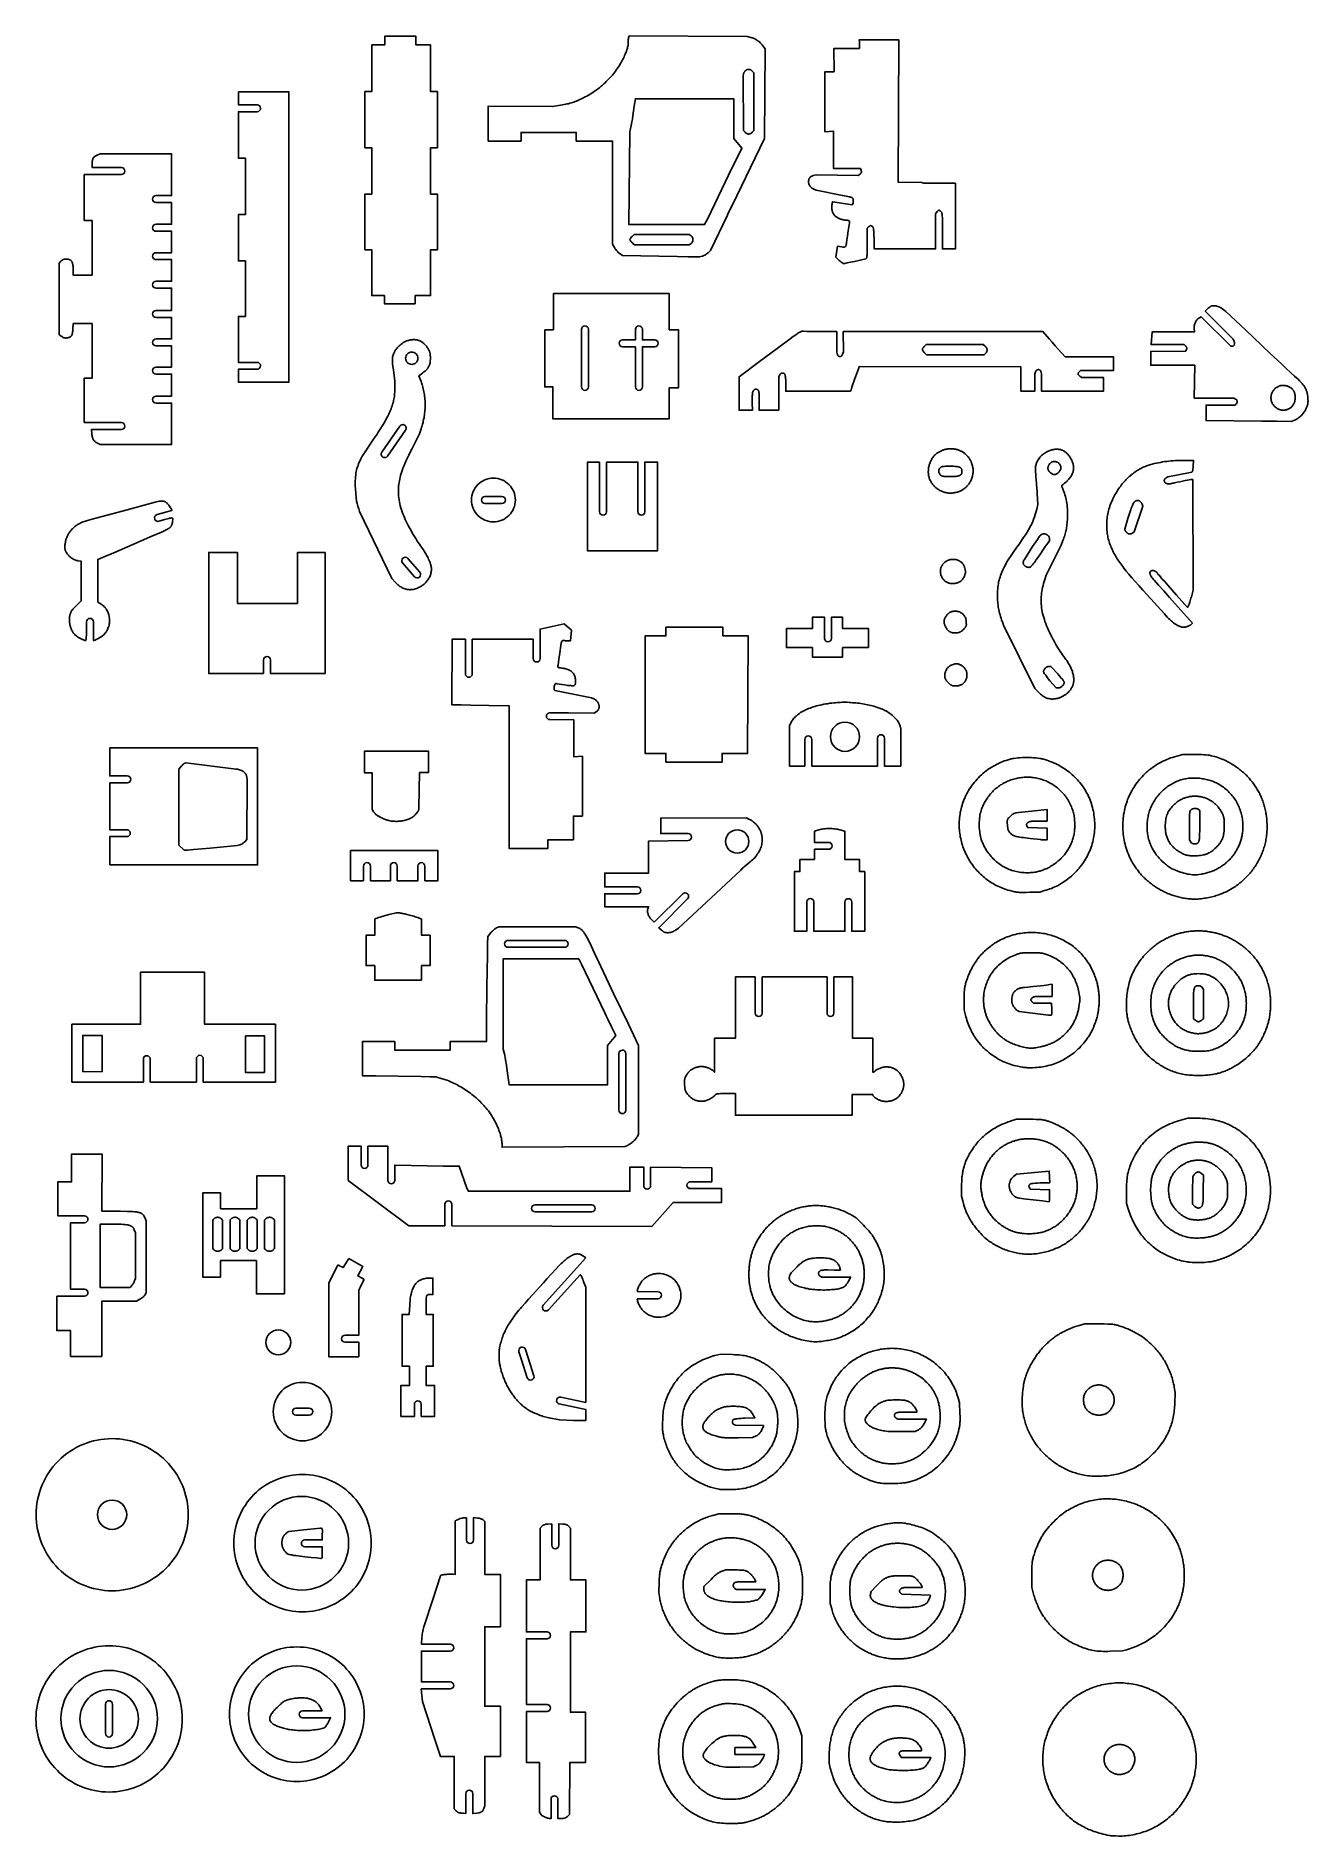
# Model space of a CAD drawing. Extents: x 28 to 1041, y 757 to 2190.
import ezdxf

# ---------------------------------------------------------------- set-up
doc = ezdxf.new("R2010")
doc.units = 0
doc.header["$MEASUREMENT"] = 0
doc.layers.add('LAYER_1', color=18, linetype='CONTINUOUS')

msp = doc.modelspace()

# ---------------------------------------------------------------- linework, layer by layer
at = {"layer": 'LAYER_1'}
for points in [[(295.4, 2182.5), (305.8, 2182.5), (305.8, 2189.4), (330.6, 2189.4), (330.6, 2182.5), (341.6, 2182.5), (342.2, 2182.5), (342.2, 2145.3), (347.7, 2145.3), (347.7, 2100.6), (342.2, 2100.6), (342.2, 2063.8), (347.7, 2063.8), (347.7, 2019.4), (342.2, 2019.4), (342.2, 1983), (329.9, 1983), (329.9, 1976.4), (305.5, 1976.4), (305.5, 1983), (295.4, 1983), (295.4, 2019.4), (289.9, 2019.4), (289.9, 2063.8), (295.4, 2063.8), (295.4, 2100.6), (289.9, 2100.6), (289.9, 2145.3), (295.4, 2145.3)], [(547.2, 2013.9), (556.1, 2013.7), (558.7, 2014.4), (559.2, 2014.6), (559.8, 2014.8), (560.4, 2015.1), (561.1, 2015.5), (561.7, 2015.8), (562.2, 2016.2), (562.7, 2016.6), (563.2, 2017), (565.1, 2018.9), (578.6, 2046.9), (578.6, 2047.2), (585.9, 2062.3), (600.7, 2092.6), (608.1, 2107.9), (608.6, 2179.3), (606.6, 2181.8), (606.1, 2182.5), (605.6, 2183.1), (605.1, 2183.7), (604.5, 2184.2), (604, 2184.8), (603.4, 2185.3), (602.8, 2185.7), (602.2, 2186.1), (601.7, 2186.5), (601, 2186.9), (600.4, 2187.2), (599.8, 2187.5), (599.2, 2187.8), (598.5, 2188), (597.9, 2188.2), (597.2, 2188.4), (594.1, 2189.1), (500.3, 2189.6), (499.9, 2188.2), (499.8, 2187.8), (499.8, 2187.4), (499.6, 2186.4), (499.6, 2185.2), (499.5, 2184), (499.5, 2183.4), (499.4, 2182.8), (499.4, 2182.1), (499.3, 2181.4), (499.1, 2180.7), (498.9, 2180), (498.7, 2179.2), (498.5, 2178.5), (498.2, 2177.6), (497.9, 2176.8), (497.5, 2175.9), (497.1, 2175), (496.7, 2174), (496.2, 2173), (495.7, 2171.9), (495.1, 2170.7), (494.5, 2169.6), (493.9, 2168.4), (493.2, 2167.3), (492.5, 2166.2), (491.8, 2165), (491, 2163.9), (490.2, 2162.8), (489.4, 2161.7), (488.6, 2160.6), (487.7, 2159.5), (486.9, 2158.5), (486, 2157.4), (485, 2156.4), (484.1, 2155.4), (483.1, 2154.4), (482.1, 2153.4), (481.1, 2152.4), (480.1, 2151.4), (479, 2150.5), (478, 2149.6), (476.9, 2148.7), (475.8, 2147.8), (474.7, 2147), (473.6, 2146.2), (472.4, 2145.4), (471.3, 2144.6), (470.1, 2143.8), (468.9, 2143.1), (467.8, 2142.4), (466.6, 2141.7), (465.4, 2141.1), (464.2, 2140.5), (462.9, 2139.8), (461.6, 2139.3), (460.5, 2138.7), (459.4, 2138.2), (458.3, 2137.8), (457.2, 2137.4), (456.2, 2137), (455.2, 2136.6), (454.2, 2136.3), (453.1, 2136), (452, 2135.7), (450.9, 2135.5), (449.7, 2135.2), (448.5, 2135), (447.1, 2134.7), (445.7, 2134.5), (439.3, 2133.4), (388.1, 2133.8), (388.1, 2105.9), (414.2, 2105.9), (414.2, 2112.8), (458.2, 2112.8), (458.2, 2105.9), (487.1, 2105.9), (487.1, 2024), (488.5, 2021.3), (488.8, 2020.7), (489.2, 2020.1), (489.7, 2019.5), (490.2, 2018.9), (490.8, 2018.2), (491.3, 2017.7), (491.9, 2017.1), (492.4, 2016.7), (494.9, 2014.8), (538.4, 2014.1)], [(671, 2008.4), (671.3, 2008.4), (671.9, 2008.5), (673.8, 2008.9), (676.5, 2009.5), (679.6, 2010.1), (688.6, 2012.2), (688.8, 2012.3), (689, 2012.4), (689.1, 2012.6), (689.3, 2012.8), (689.4, 2013.1), (689.5, 2013.4), (689.6, 2013.9), (689.6, 2014.5), (689.7, 2015.2), (689.7, 2016), (689.8, 2018.1), (689.8, 2020.9), (689.8, 2024.5), (689.8, 2036.5), (690.9, 2037.6), (691.3, 2038), (691.7, 2038.3), (691.9, 2038.4), (692.1, 2038.5), (692.2, 2038.5), (692.4, 2038.6), (692.5, 2038.6), (692.7, 2038.6), (692.9, 2038.5), (693.1, 2038.5), (693.5, 2038.3), (694, 2038), (694.1, 2037.9), (694.2, 2037.7), (694.4, 2037.5), (694.5, 2037.3), (694.6, 2037), (694.7, 2036.6), (694.8, 2036.2), (694.8, 2035.7), (694.9, 2035.1), (695, 2034.5), (695.1, 2032.9), (695.1, 2031), (695.2, 2028.7), (695.4, 2020.1), (744.2, 2020.1), (744.2, 2048.1), (745.5, 2049.8), (745.9, 2050.3), (746.3, 2050.7), (746.4, 2050.8), (746.6, 2050.9), (746.7, 2051), (746.8, 2051), (747, 2051), (747.1, 2051), (747.2, 2050.9), (747.4, 2050.8), (747.8, 2050.5), (748.2, 2050.1), (748.5, 2049.8), (748.7, 2049.6), (748.9, 2049.3), (749.1, 2049), (749.2, 2048.6), (749.3, 2048.2), (749.4, 2047.6), (749.5, 2046.9), (749.5, 2046.1), (749.6, 2045.1), (749.6, 2043.9), (749.7, 2042.5), (749.7, 2039), (749.7, 2034.4), (749.7, 2020.1), (760, 2020.1), (760, 2072.4), (734.6, 2072.5), (733.2, 2072.9), (714.5, 2073.1), (714.9, 2186.6), (683.5, 2186.6), (683.7, 2185), (683.7, 2184.3), (683.7, 2183.4), (683.7, 2182.4), (683.7, 2181.6), (683.6, 2179.7), (663.3, 2179.7), (663.4, 2161.1), (656.1, 2161.1), (656.1, 2113.3), (663, 2113.8), (663, 2084.1), (684.4, 2084.1), (685, 2082.5), (685.1, 2082.1), (685.2, 2081.9), (685.2, 2081.7), (685.2, 2081.5), (685.2, 2081.4), (685.2, 2081.2), (685.2, 2081), (685.1, 2080.9), (685, 2080.7), (684.9, 2080.5), (684.8, 2080.4), (684.5, 2080), (684.1, 2079.7), (682.6, 2078.4), (649.2, 2079.1), (646.8, 2078.5), (646.3, 2078.3), (645.9, 2078.1), (645.5, 2077.9), (645.1, 2077.7), (644.8, 2077.5), (644.5, 2077.2), (644.2, 2076.9), (644, 2076.6), (643.7, 2076.2), (643.6, 2075.9), (643.4, 2075.5), (643.3, 2075.2), (643.2, 2074.8), (643.1, 2074.4), (643, 2074), (643, 2073.6), (643, 2073.2), (643.1, 2072.8), (643.2, 2072.4), (643.3, 2072), (643.4, 2071.6), (643.6, 2071.2), (643.8, 2070.8), (644, 2070.4), (644.2, 2070), (644.5, 2069.7), (644.8, 2069.3), (645.2, 2069), (645.5, 2068.7), (645.9, 2068.4), (646.4, 2068.2), (646.8, 2067.9), (649.1, 2066.9), (670.2, 2062.6), (674.4, 2061.8), (675.7, 2061.5), (676.2, 2061.4), (676.7, 2061.3), (677.1, 2061.2), (677.4, 2061.1), (677.7, 2060.9), (677.9, 2060.8), (678.1, 2060.6), (678.3, 2060.5), (678.4, 2060.3), (678.5, 2060), (678.6, 2059.7), (678.6, 2059.4), (678.7, 2058.7), (678.7, 2058.2), (678.7, 2057.7), (678.7, 2057.3), (678.7, 2056.9), (678.6, 2056.5), (678.6, 2056.2), (678.5, 2056), (678.4, 2055.9), (678.4, 2055.9), (677.8, 2055.3), (662.4, 2057.6), (662, 2056.7), (661.9, 2056.4), (661.8, 2056.1), (661.8, 2055.7), (661.7, 2055.2), (661.7, 2054.1), (661.6, 2053.5), (661.6, 2052.9), (661.6, 2052.4), (661.7, 2051.9), (661.7, 2051.4), (661.8, 2050.9), (661.9, 2050.4), (662, 2050), (662.2, 2049.5), (662.3, 2049.1), (662.5, 2048.7), (662.7, 2048.3), (663, 2047.9), (663.2, 2047.5), (663.5, 2047.2), (663.8, 2046.8), (664.1, 2046.5), (664.4, 2046.2), (664.8, 2045.9), (665.2, 2045.6), (665.6, 2045.3), (666, 2045), (666.4, 2044.8), (666.9, 2044.5), (667.4, 2044.3), (667.9, 2044.1), (668.4, 2043.9), (668.9, 2043.8), (669.5, 2043.6), (670.1, 2043.4), (670.7, 2043.3), (671.3, 2043.2), (671.9, 2043.1), (672.6, 2043), (673.7, 2042.9), (674.5, 2042.7), (674.8, 2042.7), (675.1, 2042.6), (675.3, 2042.5), (675.5, 2042.4), (675.6, 2042.3), (675.7, 2042.1), (675.8, 2042), (675.8, 2041.8), (675.8, 2041.6), (675.8, 2041.4), (675.7, 2040.8), (674.7, 2034.5), (674.1, 2030.5), (673.6, 2027), (673.4, 2025.1), (673.3, 2024.3), (673.1, 2023.7), (673, 2023.1), (672.9, 2022.7), (672.8, 2022.5), (672.7, 2022.3), (672.6, 2022.2), (672.5, 2022.1), (672.4, 2021.9), (672.3, 2021.8), (672.2, 2021.8), (672, 2021.7), (671.9, 2021.7), (671.7, 2021.6), (671.4, 2021.6), (670.9, 2021.6), (670.5, 2021.6), (669.3, 2021.8), (666, 2022.2), (664.7, 2013.5), (667.5, 2011), (668, 2010.5), (668.6, 2010), (669.1, 2009.6), (669.6, 2009.2), (670.1, 2008.9), (670.5, 2008.6), (670.8, 2008.5), (670.9, 2008.4)], [(595.5, 2111.4), (595.8, 2111.5), (596.2, 2111.6), (596.6, 2111.7), (596.9, 2111.9), (597.3, 2112.1), (597.7, 2112.3), (598, 2112.6), (598.3, 2112.9), (599.6, 2114.3), (599.5, 2160.2), (598.3, 2161.6), (598, 2161.9), (597.8, 2162.1), (597.6, 2162.3), (597.3, 2162.4), (597.1, 2162.6), (596.8, 2162.7), (596.6, 2162.8), (596.3, 2162.9), (596.1, 2162.9), (595.8, 2163), (595.6, 2163), (595.3, 2163), (595, 2163), (594.8, 2162.9), (594.5, 2162.9), (594.3, 2162.8), (594, 2162.7), (593.8, 2162.6), (593.5, 2162.5), (593.3, 2162.3), (593.1, 2162.2), (592.9, 2162), (592.7, 2161.8), (592.5, 2161.6), (592.3, 2161.4), (592.1, 2161.1), (591.9, 2160.9), (591.8, 2160.6), (591.7, 2160.3), (591.5, 2160), (591.4, 2159.7), (591.3, 2159.4), (591, 2157.9), (591.4, 2114.3), (592.7, 2112.9), (593, 2112.6), (593.3, 2112.3), (593.7, 2112.1), (594, 2111.9), (594.4, 2111.7), (594.8, 2111.6), (595.2, 2111.5)], [(530.2, 2039.5), (560.3, 2039.5), (562.8, 2044.4), (579.5, 2078.8), (590, 2100.2), (583.5, 2108.1), (583.5, 2139.6), (505.3, 2139.6), (504.4, 2133.6), (503.3, 2126.2), (502.9, 2123.5), (502.5, 2121.3), (502.2, 2119.6), (501.9, 2118.2), (501.7, 2117), (501.4, 2115.9), (500.7, 2113.2), (500.1, 2039.5)], [(526.2, 2023.4), (548.1, 2023.4), (549.6, 2024.4), (549.9, 2024.7), (550.2, 2025), (550.5, 2025.4), (550.7, 2025.8), (550.9, 2026.2), (551, 2026.6), (551.1, 2027), (551.1, 2027.5), (551.1, 2028), (551, 2028.4), (550.9, 2028.8), (550.7, 2029.2), (550.5, 2029.6), (550.2, 2030), (549.9, 2030.3), (549.6, 2030.6), (548.1, 2031.6), (504.3, 2031.6), (502.6, 2029.9), (502.2, 2029.6), (501.9, 2029.2), (501.6, 2028.9), (501.4, 2028.5), (501.2, 2028.2), (501, 2027.9), (500.9, 2027.7), (500.9, 2027.6), (500.9, 2027.5), (500.9, 2027.3), (501, 2027.1), (501.2, 2026.8), (501.4, 2026.5), (501.6, 2026.1), (501.9, 2025.8), (502.2, 2025.4), (502.6, 2025.1), (504.3, 2023.4)], [(433.1, 1955.7), (433.1, 1910.2), (439.6, 1910.2), (439.6, 1884.8), (532.2, 1884.9), (532.2, 1909.6), (539.7, 1909.6), (539.7, 1955.7), (532.2, 1955.7), (532.2, 1984.5), (440, 1984.5), (440, 1955.7)], [(1015.7, 1882.9), (1027.5, 1882.7), (1029.9, 1883.7), (1030.6, 1884), (1031.3, 1884.4), (1032, 1884.8), (1032.7, 1885.3), (1033.4, 1885.8), (1034.1, 1886.4), (1034.8, 1887), (1035.4, 1887.6), (1036, 1888.2), (1036.6, 1888.9), (1037.2, 1889.6), (1037.7, 1890.3), (1038.2, 1891), (1038.6, 1891.8), (1039, 1892.5), (1039.3, 1893.2), (1039.8, 1894.3), (1039.9, 1894.7), (1040.1, 1895.2), (1040.2, 1895.7), (1040.3, 1896.1), (1040.4, 1896.6), (1040.5, 1897), (1040.6, 1897.5), (1040.6, 1897.9), (1040.6, 1898.4), (1040.7, 1898.9), (1040.6, 1900.1), (1040.6, 1901.3), (1040.4, 1902.6), (1040.3, 1903.8), (1040.2, 1904.4), (1040.1, 1904.9), (1040, 1905.5), (1039.8, 1906), (1039.7, 1906.5), (1039.5, 1907), (1039.3, 1907.5), (1039.1, 1908), (1038.9, 1908.5), (1038.6, 1909), (1038.4, 1909.5), (1038.1, 1910), (1037.8, 1910.5), (1037.5, 1911), (1037.1, 1911.5), (1036.7, 1912), (1036.3, 1912.5), (1035.9, 1913), (1035, 1914), (1033.9, 1915.1), (1032.7, 1916.3), (1031.4, 1917.5), (1030, 1918.8), (1026.8, 1921.7), (1023.3, 1924.9), (1019.7, 1928.3), (1016.6, 1931.2), (1010.3, 1937.2), (1004.2, 1943), (996.7, 1950.1), (986.8, 1959.4), (975.2, 1970.4), (972.5, 1972.4), (971.9, 1972.9), (971.2, 1973.3), (970.5, 1973.7), (969.7, 1974), (969, 1974.3), (968.2, 1974.5), (967.5, 1974.7), (967.2, 1974.7), (966.8, 1974.8), (965.9, 1974.9), (965.6, 1974.9), (965.2, 1974.9), (964.9, 1974.9), (964.5, 1974.8), (964.2, 1974.8), (963.9, 1974.7), (963.7, 1974.6), (963.4, 1974.4), (963.1, 1974.2), (962.8, 1974), (962.4, 1973.8), (962.1, 1973.5), (961.3, 1972.9), (958.8, 1970.6), (981.2, 1948.2), (981.8, 1946.5), (982, 1946.1), (982.1, 1945.7), (982.1, 1945.4), (982.2, 1945), (982.2, 1944.7), (982.1, 1944.4), (982.1, 1944.1), (982, 1943.8), (981.9, 1943.5), (981.7, 1943.3), (981.6, 1943.1), (981.4, 1942.9), (981.2, 1942.8), (980.9, 1942.7), (980.7, 1942.6), (980.4, 1942.6), (979.2, 1942.6), (955.6, 1966.1), (954.3, 1965.3), (953.8, 1965), (953.3, 1964.6), (952.8, 1964.2), (952.4, 1963.7), (952, 1963.3), (951.7, 1962.8), (951.3, 1962.2), (951, 1961.7), (950.8, 1961.1), (950.5, 1960.5), (950.3, 1959.9), (950.2, 1959.4), (950.1, 1958.7), (950, 1958.1), (950, 1957.5), (950, 1956.9), (950.2, 1954), (916.5, 1954), (915.8, 1944), (942.1, 1944), (943.4, 1942.6), (943.7, 1942.2), (944, 1941.8), (944.1, 1941.7), (944.2, 1941.5), (944.2, 1941.4), (944.3, 1941.2), (944.3, 1941.1), (944.3, 1940.9), (944.3, 1940.8), (944.2, 1940.6), (944.2, 1940.5), (944.1, 1940.3), (943.9, 1940), (943.2, 1938.8), (915.5, 1938.5), (915.5, 1927.5), (950.7, 1927.5), (950.1, 1901.3), (981.6, 1901.3), (983, 1900.6), (983.2, 1900.5), (983.5, 1900.3), (983.7, 1900.1), (983.9, 1899.8), (984, 1899.6), (984.1, 1899.3), (984.2, 1899.1), (984.2, 1898.8), (984.3, 1898.5), (984.3, 1898.3), (984.2, 1898), (984.1, 1897.7), (984, 1897.4), (983.9, 1897.2), (983.7, 1896.9), (983.5, 1896.7), (982.6, 1895.8), (959.5, 1895.8), (959.5, 1883.5), (1003.9, 1883.1)], [(593.1, 1891.7), (598.4, 1891.7), (598.3, 1897.4), (598.3, 1898.6), (598.3, 1899.7), (598.3, 1900.9), (598.3, 1902), (598.3, 1903.1), (598.4, 1904), (598.4, 1904.7), (598.5, 1905.3), (598.6, 1905.8), (598.7, 1906.2), (598.9, 1906.6), (599.1, 1907), (599.3, 1907.4), (599.5, 1907.7), (599.8, 1907.9), (600, 1908.1), (600.3, 1908.3), (600.6, 1908.4), (601, 1908.4), (601.3, 1908.4), (601.6, 1908.4), (601.9, 1908.3), (602.3, 1908.1), (602.6, 1907.9), (602.8, 1907.8), (603, 1907.6), (603.1, 1907.4), (603.3, 1907.2), (603.4, 1906.9), (603.5, 1906.6), (603.6, 1906.3), (603.6, 1905.8), (603.7, 1905.3), (603.7, 1904.8), (603.8, 1903.4), (603.8, 1901.6), (603.8, 1899.3), (603.7, 1891.7), (619.4, 1891.7), (619.4, 1918.6), (620.1, 1919.9), (620.3, 1920.2), (620.5, 1920.4), (620.7, 1920.7), (620.9, 1920.8), (621.2, 1921), (621.4, 1921.1), (621.7, 1921.2), (622, 1921.2), (622.2, 1921.2), (622.5, 1921.2), (622.8, 1921.2), (623.1, 1921.1), (623.4, 1921), (623.6, 1920.8), (623.9, 1920.7), (624.1, 1920.4), (624.2, 1920.3), (624.3, 1920.2), (624.4, 1919.9), (624.5, 1919.7), (624.5, 1919.4), (624.6, 1919), (624.7, 1918.2), (624.8, 1917.2), (624.9, 1916), (624.9, 1914.7), (624.9, 1913.2), (624.9, 1906.8), (676.4, 1906.8), (676.9, 1908), (677.2, 1909), (677.9, 1910.9), (679.7, 1916.1), (682.8, 1924.7), (683.4, 1926.4), (812.1, 1926.1), (812.1, 1906.8), (823.1, 1906.8), (823.1, 1920.5), (823.8, 1922.3), (823.9, 1922.6), (824.1, 1922.9), (824.3, 1923.2), (824.5, 1923.4), (824.7, 1923.6), (825, 1923.7), (825.2, 1923.9), (825.5, 1924), (825.8, 1924), (826.1, 1924), (826.4, 1924), (826.6, 1923.9), (826.9, 1923.8), (827.2, 1923.6), (827.5, 1923.4), (827.8, 1923.2), (827.9, 1923.1), (828, 1922.9), (828, 1922.6), (828.1, 1922.3), (828.2, 1922), (828.3, 1921.6), (828.4, 1920.6), (828.5, 1919.4), (828.5, 1918), (828.6, 1916.4), (828.6, 1914.6), (828.6, 1906.8), (877.8, 1906.8), (877.8, 1917.8), (860.5, 1917.8), (859, 1918.9), (858.7, 1919.1), (858.4, 1919.4), (858.2, 1919.6), (858, 1919.8), (857.8, 1920), (857.7, 1920.1), (857.6, 1920.3), (857.6, 1920.5), (857.6, 1920.7), (857.6, 1920.9), (857.7, 1921.1), (857.8, 1921.3), (857.9, 1921.5), (858.1, 1921.7), (858.3, 1922), (858.6, 1922.3), (859.6, 1923.3), (885.7, 1923.3), (885.7, 1934.3), (847.4, 1934.3), (841.9, 1940.4), (839.5, 1943), (837.1, 1945.8), (834.8, 1948.3), (833.1, 1950.3), (829.7, 1954.3), (670.7, 1954.3), (670.8, 1938.1), (670.1, 1936.2), (670, 1935.9), (669.8, 1935.6), (669.7, 1935.3), (669.5, 1935), (669.3, 1934.8), (669, 1934.6), (668.8, 1934.5), (668.5, 1934.4), (668.3, 1934.4), (668, 1934.4), (667.7, 1934.4), (667.5, 1934.5), (667.2, 1934.6), (666.9, 1934.7), (666.6, 1934.9), (666.4, 1935.2), (666.3, 1935.3), (666.2, 1935.5), (666.1, 1935.8), (666, 1936.1), (665.9, 1936.5), (665.8, 1936.9), (665.7, 1938), (665.6, 1939.4), (665.6, 1941.1), (665.5, 1943), (665.5, 1945.1), (665.5, 1954.3), (641.8, 1954.4), (639.2, 1954.5), (638.8, 1954.5), (638.4, 1954.5), (638, 1954.5), (637.6, 1954.4), (637.2, 1954.3), (636.7, 1954.1), (636.2, 1953.9), (635.7, 1953.6), (635.1, 1953.2), (634.4, 1952.8), (633.7, 1952.3), (632.9, 1951.8), (630.9, 1950.4), (628.5, 1948.6), (618, 1940.7), (604.1, 1930.4), (587.8, 1918.4), (587.8, 1891.7)], [(327, 1748.9), (327.8, 1749), (328.7, 1749.1), (329.5, 1749.3), (330.3, 1749.6), (331.1, 1749.8), (331.9, 1750.1), (332.7, 1750.5), (333.5, 1750.9), (334.2, 1751.3), (334.9, 1751.7), (335.6, 1752.2), (336.3, 1752.7), (337, 1753.3), (337.6, 1753.8), (338.2, 1754.4), (338.7, 1755), (339.3, 1755.7), (339.8, 1756.3), (340.3, 1757), (340.7, 1757.7), (341.1, 1758.4), (341.5, 1759.1), (341.8, 1759.8), (342.1, 1760.6), (342.3, 1761.3), (342.5, 1762.1), (342.7, 1762.9), (342.8, 1763.6), (342.9, 1764.4), (342.9, 1765.2), (342.9, 1765.9), (342.8, 1766.7), (342.6, 1767.5), (342.4, 1768.3), (342.2, 1769.2), (341.9, 1770.1), (341.5, 1771.1), (341.1, 1772.1), (340.7, 1773.1), (340.2, 1774.1), (339.7, 1775.1), (339.1, 1776.2), (338.5, 1777.3), (337.9, 1778.3), (337.2, 1779.4), (336.5, 1780.5), (335.8, 1781.5), (335, 1782.6), (334.2, 1783.7), (333.3, 1785), (332.3, 1786.4), (331.4, 1787.9), (330.4, 1789.5), (329.4, 1791.2), (328.4, 1792.9), (327.4, 1794.6), (326.4, 1796.4), (325.5, 1798.1), (324.5, 1799.9), (323.7, 1801.6), (322.8, 1803.2), (322.1, 1804.8), (321.4, 1806.3), (320.8, 1807.6), (320.2, 1809.2), (319.6, 1810.8), (319.1, 1812.4), (318.6, 1814), (318.1, 1815.6), (317.8, 1817.2), (317.4, 1818.8), (317.2, 1820.4), (317, 1821.9), (316.8, 1823.5), (316.7, 1825.1), (316.6, 1826.6), (316.6, 1828.1), (316.7, 1829.7), (316.8, 1831.2), (316.8, 1831.9), (316.9, 1832.6), (317.1, 1834.1), (317.4, 1835.5), (317.7, 1836.9), (318, 1838.3), (318.4, 1839.7), (318.8, 1841.2), (319.3, 1842.8), (319.9, 1844.4), (320.5, 1846.1), (321.2, 1847.8), (322, 1849.7), (322.9, 1851.6), (323.9, 1853.7), (324.9, 1855.9), (326, 1858.3), (327.3, 1860.7), (333.3, 1872.8), (334.7, 1877), (335.1, 1878.2), (335.5, 1879.4), (335.8, 1880.6), (336.2, 1881.9), (336.4, 1883.1), (336.7, 1884.3), (337, 1885.6), (337.2, 1886.8), (337.4, 1888), (337.5, 1889.3), (337.6, 1890.5), (337.7, 1891.8), (337.8, 1893), (337.9, 1894.2), (337.9, 1895.5), (337.9, 1896.7), (337.9, 1897.9), (337.8, 1899.2), (337.7, 1900.4), (337.6, 1901.6), (337.5, 1902.8), (337.3, 1904), (337.1, 1905.2), (336.9, 1906.4), (336.7, 1907.6), (336.4, 1908.8), (336.1, 1910), (335.8, 1911.2), (335.4, 1912.3), (335, 1913.5), (334.6, 1914.6), (334.2, 1915.8), (332.9, 1919.1), (335.9, 1921.2), (336.7, 1921.9), (337.5, 1922.5), (338.2, 1923.1), (338.8, 1923.7), (339.4, 1924.4), (339.6, 1924.7), (339.9, 1925), (340.1, 1925.3), (340.3, 1925.7), (340.5, 1926), (340.7, 1926.4), (340.9, 1926.7), (341, 1927.1), (341.2, 1927.4), (341.3, 1927.8), (341.5, 1928.2), (341.6, 1928.6), (341.8, 1929.4), (341.9, 1930.3), (342, 1931.1), (342.1, 1932.1), (342.1, 1933.1), (342.1, 1934.4), (342, 1935), (342, 1935.5), (342, 1936), (341.9, 1936.5), (341.8, 1937), (341.7, 1937.4), (341.6, 1937.8), (341.4, 1938.2), (341.3, 1938.7), (341.1, 1939.1), (340.9, 1939.5), (340.6, 1940), (340, 1941), (339.6, 1941.5), (339.3, 1942.1), (338.9, 1942.6), (338.5, 1943.1), (338.1, 1943.6), (337.7, 1944), (337.3, 1944.4), (336.9, 1944.8), (336.4, 1945.2), (336, 1945.5), (335.5, 1945.9), (335.1, 1946.2), (334.6, 1946.4), (334.1, 1946.7), (333.6, 1946.9), (333.1, 1947.1), (332.6, 1947.3), (332.1, 1947.4), (331.6, 1947.6), (331.1, 1947.7), (330.5, 1947.8), (330, 1947.8), (329.4, 1947.9), (328.8, 1947.9), (328.3, 1947.9), (327.7, 1947.8), (327.1, 1947.8), (326.5, 1947.7), (325.9, 1947.6), (325.2, 1947.4), (324.6, 1947.3), (323.9, 1947.1), (323.5, 1947), (323.1, 1946.8), (322.6, 1946.6), (322.2, 1946.4), (321.7, 1946.2), (321.3, 1946), (320.8, 1945.7), (320.4, 1945.5), (320, 1945.2), (319.5, 1944.9), (318.7, 1944.3), (317.9, 1943.6), (317.1, 1942.9), (316.4, 1942.1), (315.7, 1941.3), (315, 1940.5), (314.7, 1940.1), (314.4, 1939.7), (314.1, 1939.3), (313.9, 1938.8), (313.6, 1938.4), (313.4, 1938), (313.2, 1937.5), (313, 1937.1), (312.8, 1936.6), (312.6, 1936.2), (312.3, 1935.1), (312.2, 1934.6), (312, 1934.1), (312, 1933.7), (311.9, 1933.1), (311.9, 1932.6), (311.8, 1932), (311.9, 1931.3), (311.9, 1930.6), (311.9, 1929.8), (312, 1928.9), (312.3, 1926.6), (312.6, 1923.8), (313.7, 1914.8), (313.7, 1909.3), (313.8, 1908.2), (313.7, 1907.1), (313.7, 1906), (313.6, 1904.9), (313.5, 1903.8), (313.4, 1902.7), (313.2, 1901.6), (313, 1900.6), (312.8, 1899.5), (312.6, 1898.4), (312.3, 1897.3), (311.9, 1896.2), (311.6, 1895.1), (311.2, 1894), (310.8, 1892.9), (310.3, 1891.7), (309.8, 1890.5), (309.3, 1889.3), (308.7, 1888.1), (308.1, 1886.9), (307.4, 1885.6), (306.7, 1884.3), (306, 1883), (305.2, 1881.7), (304.4, 1880.3), (303.5, 1878.8), (302.6, 1877.4), (301.6, 1875.9), (300.6, 1874.3), (299.6, 1872.7), (297.3, 1869.4), (287.6, 1854.6), (286.8, 1853.1), (286.1, 1851.7), (285.5, 1850.4), (284.9, 1849.1), (284.5, 1847.8), (284, 1846.6), (283.6, 1845.3), (283.3, 1844.1), (283, 1842.8), (282.8, 1841.5), (282.6, 1840.1), (282.5, 1838.6), (282.4, 1837.1), (282.3, 1835.5), (282.2, 1833.7), (282.2, 1831.9), (283.2, 1819.2), (283.7, 1817.5), (284.3, 1815.4), (285, 1813.3), (285.7, 1811.2), (311.4, 1757.7), (314, 1754.8), (314.7, 1754), (315.5, 1753.3), (316.2, 1752.7), (317, 1752.1), (317.8, 1751.5), (318.6, 1751), (319.4, 1750.5), (320.2, 1750.1), (321.1, 1749.8), (321.9, 1749.5), (322.7, 1749.2), (323.6, 1749.1), (324, 1749), (324.4, 1748.9), (324.9, 1748.9), (325.3, 1748.9), (325.7, 1748.8), (326.1, 1748.8), (326.5, 1748.9)], [(760, 1935.7), (783, 1935.7), (784.1, 1937), (784.4, 1937.3), (784.6, 1937.7), (784.8, 1938), (785, 1938.4), (785.1, 1938.8), (785.2, 1939.1), (785.2, 1939.5), (785.2, 1939.9), (785.1, 1940.3), (785, 1940.6), (784.9, 1941), (784.8, 1941.4), (784.5, 1941.7), (784.3, 1942), (784, 1942.3), (783.7, 1942.6), (782.1, 1943.9), (736.6, 1944), (735.1, 1942.4), (734.8, 1942), (734.5, 1941.7), (734.3, 1941.3), (734.1, 1941), (733.9, 1940.7), (733.8, 1940.5), (733.7, 1940.2), (733.7, 1939.9), (733.8, 1939.6), (733.9, 1939.4), (734, 1939.1), (734.2, 1938.8), (734.4, 1938.5), (734.6, 1938.1), (735, 1937.8), (735.3, 1937.4), (737, 1935.7)], [(1020.8, 1891.7), (1021.3, 1891.7), (1021.8, 1891.8), (1022.3, 1891.8), (1022.8, 1891.9), (1023.3, 1892), (1023.7, 1892.1), (1024.2, 1892.3), (1024.6, 1892.5), (1025.1, 1892.7), (1025.5, 1892.9), (1025.9, 1893.1), (1026.3, 1893.4), (1026.7, 1893.6), (1027, 1893.9), (1027.4, 1894.2), (1027.7, 1894.5), (1028, 1894.9), (1028.3, 1895.2), (1028.6, 1895.6), (1028.9, 1896), (1029.1, 1896.4), (1029.4, 1896.8), (1029.6, 1897.2), (1029.8, 1897.7), (1029.9, 1898.1), (1030.1, 1898.6), (1030.2, 1899.1), (1030.3, 1899.6), (1030.4, 1900.1), (1030.5, 1900.6), (1030.5, 1901.1), (1030.5, 1901.6), (1030.5, 1902.1), (1030.5, 1902.6), (1030.4, 1903.1), (1030.4, 1903.6), (1030.3, 1904.1), (1030.2, 1904.5), (1030.1, 1905), (1030, 1905.4), (1029.8, 1905.8), (1029.6, 1906.2), (1029.5, 1906.6), (1029.3, 1907), (1029.1, 1907.3), (1028.8, 1907.7), (1028.6, 1908), (1028.3, 1908.3), (1028, 1908.6), (1027.7, 1908.9), (1027.4, 1909.2), (1027.1, 1909.5), (1026.8, 1909.7), (1026.4, 1909.9), (1026, 1910.1), (1025.6, 1910.3), (1025.2, 1910.5), (1024.8, 1910.7), (1024.4, 1910.8), (1023.9, 1911), (1023.5, 1911.1), (1023, 1911.2), (1022.5, 1911.3), (1022, 1911.4), (1021.2, 1911.4), (1020.5, 1911.4), (1019.8, 1911.4), (1019.1, 1911.3), (1018.5, 1911.2), (1017.8, 1911), (1017.2, 1910.7), (1016.6, 1910.4), (1016, 1910.1), (1015.5, 1909.8), (1014.9, 1909.4), (1014.4, 1908.9), (1014, 1908.5), (1013.5, 1908), (1013.1, 1907.5), (1012.7, 1906.9), (1012.4, 1906.4), (1012.1, 1905.8), (1011.8, 1905.2), (1011.6, 1904.6), (1011.4, 1903.9), (1011.3, 1903.3), (1011.2, 1902.6), (1011.1, 1902), (1011.1, 1901.3), (1011.2, 1900.6), (1011.3, 1900), (1011.4, 1899.3), (1011.6, 1898.6), (1011.8, 1898), (1012.1, 1897.3), (1012.5, 1896.7), (1012.9, 1896.2), (1013.2, 1895.6), (1013.7, 1895.2), (1014.1, 1894.7), (1014.6, 1894.3), (1015.1, 1893.8), (1015.6, 1893.5), (1016.2, 1893.1), (1016.7, 1892.8), (1017.3, 1892.5), (1017.9, 1892.3), (1018.4, 1892.1), (1019, 1891.9), (1019.6, 1891.8), (1020.2, 1891.7)], [(756, 1825.8), (756.7, 1825.8), (757.5, 1825.8), (758.2, 1825.9), (758.9, 1826), (759.6, 1826.1), (760.3, 1826.3), (761, 1826.4), (761.7, 1826.6), (762.4, 1826.8), (763, 1827.1), (763.7, 1827.3), (764.3, 1827.6), (764.9, 1827.9), (765.5, 1828.3), (766.1, 1828.6), (766.6, 1829), (767.2, 1829.4), (767.7, 1829.8), (768.2, 1830.2), (768.7, 1830.7), (769.2, 1831.2), (769.7, 1831.7), (770.1, 1832.2), (770.5, 1832.7), (770.9, 1833.2), (771.3, 1833.8), (771.6, 1834.4), (772, 1835), (772.3, 1835.6), (772.5, 1836.2), (772.8, 1836.9), (773, 1837.5), (773.3, 1838.3), (773.5, 1839.1), (773.7, 1839.9), (773.8, 1840.6), (773.9, 1841.3), (774, 1842), (774.1, 1842.6), (774.1, 1843.3), (774.1, 1844), (774, 1844.6), (774, 1845.3), (773.8, 1846), (773.7, 1846.7), (773.5, 1847.5), (773.3, 1848.2), (773, 1849), (772.9, 1849.6), (772.7, 1850.1), (772.4, 1850.6), (772.2, 1851.2), (772, 1851.6), (771.7, 1852.1), (771.4, 1852.6), (771.2, 1853.1), (770.9, 1853.5), (770.6, 1854), (770.2, 1854.4), (769.9, 1854.8), (769.6, 1855.2), (769.2, 1855.6), (768.8, 1856), (768.5, 1856.3), (768.1, 1856.7), (767.7, 1857), (767.3, 1857.3), (766.9, 1857.7), (766.4, 1858), (766, 1858.2), (765.6, 1858.5), (765.1, 1858.8), (764.7, 1859), (764.2, 1859.2), (763.7, 1859.5), (763.3, 1859.7), (762.8, 1859.9), (762.3, 1860), (761.8, 1860.2), (761.3, 1860.3), (760.8, 1860.5), (760.3, 1860.6), (759.8, 1860.7), (759.3, 1860.8), (758.8, 1860.9), (758.3, 1860.9), (757.7, 1861), (757.2, 1861), (756.7, 1861), (756.2, 1861), (755.6, 1861), (755.1, 1861), (754.6, 1860.9), (754, 1860.9), (753.5, 1860.8), (753, 1860.7), (752.4, 1860.6), (751.9, 1860.5), (751.4, 1860.3), (750.9, 1860.2), (750.3, 1860), (749.8, 1859.8), (749.3, 1859.6), (748.8, 1859.4), (748.3, 1859.2), (747.8, 1858.9), (747.3, 1858.6), (746.8, 1858.4), (746.3, 1858.1), (745.8, 1857.7), (745.3, 1857.4), (744.8, 1857), (744.3, 1856.7), (743.9, 1856.3), (743.4, 1855.9), (743, 1855.4), (742.6, 1854.9), (742.2, 1854.5), (741.9, 1854), (741.5, 1853.4), (741.2, 1852.9), (740.9, 1852.3), (740.6, 1851.8), (740.3, 1851.2), (740, 1850.6), (739.8, 1850), (739.5, 1849.4), (739.3, 1848.8), (739.2, 1848.1), (739, 1847.5), (738.8, 1846.8), (738.7, 1846.2), (738.6, 1845.5), (738.5, 1844.9), (738.5, 1844.2), (738.5, 1843.5), (738.4, 1842.9), (738.4, 1842.2), (738.5, 1841.6), (738.5, 1840.9), (738.6, 1840.3), (738.7, 1839.6), (738.9, 1839), (739, 1838.4), (739.2, 1837.7), (739.4, 1837), (739.7, 1836.4), (740, 1835.7), (740.3, 1835.1), (740.6, 1834.5), (741, 1833.9), (741.4, 1833.3), (741.8, 1832.8), (742.2, 1832.2), (742.7, 1831.7), (743.2, 1831.2), (743.7, 1830.7), (744.2, 1830.2), (744.7, 1829.8), (745.3, 1829.3), (745.9, 1828.9), (746.5, 1828.5), (747.1, 1828.2), (747.7, 1827.8), (748.3, 1827.5), (749, 1827.2), (749.6, 1827), (750.3, 1826.7), (751, 1826.5), (751.7, 1826.3), (752.4, 1826.2), (753.1, 1826), (753.8, 1825.9), (754.5, 1825.8), (755.3, 1825.8)], [(838.4, 1661.9), (839, 1661.9), (839.5, 1662), (840.1, 1662.1), (840.7, 1662.2), (841.2, 1662.3), (841.8, 1662.5), (842.3, 1662.6), (842.8, 1662.8), (843.4, 1663), (843.9, 1663.2), (844.4, 1663.5), (844.9, 1663.7), (845.5, 1664), (846, 1664.3), (846.4, 1664.6), (846.9, 1664.9), (847.4, 1665.2), (847.9, 1665.5), (848.3, 1665.9), (848.8, 1666.3), (849.2, 1666.6), (849.6, 1667), (850, 1667.4), (850.4, 1667.8), (850.8, 1668.3), (851.1, 1668.7), (851.5, 1669.2), (851.8, 1669.6), (852.1, 1670.1), (852.4, 1670.6), (852.7, 1671.1), (853, 1671.6), (853.3, 1672.1), (853.5, 1672.7), (853.7, 1673.2), (853.8, 1673.8), (854, 1674.5), (854.1, 1675.1), (854.2, 1675.7), (854.2, 1676.4), (854.2, 1677.1), (854.2, 1677.8), (854.2, 1678.5), (854.1, 1679.2), (854, 1679.9), (853.9, 1680.6), (853.7, 1681.4), (853.5, 1682.1), (853.3, 1682.9), (853.1, 1683.7), (852.8, 1684.5), (852.5, 1685.2), (852.2, 1686), (851.8, 1686.8), (851.4, 1687.6), (851, 1688.4), (850.6, 1689.2), (850.1, 1690), (849.6, 1690.9), (849.1, 1691.7), (848.6, 1692.5), (848, 1693.3), (847.4, 1694.1), (846.8, 1694.9), (846.1, 1695.9), (845.2, 1697), (844.4, 1698.3), (843.4, 1699.7), (842.5, 1701.1), (841.6, 1702.6), (840.8, 1704), (840, 1705.3), (838.9, 1707.3), (837.8, 1709.3), (836.8, 1711.2), (835.8, 1713.1), (834.9, 1714.9), (834.1, 1716.7), (833.3, 1718.4), (832.6, 1720.1), (831.9, 1721.8), (831.3, 1723.5), (830.8, 1725.1), (830.3, 1726.7), (829.8, 1728.3), (829.4, 1729.8), (829.1, 1731.3), (828.8, 1732.9), (828.6, 1734.4), (828.4, 1735.9), (828.3, 1737.3), (828.2, 1738.8), (828.2, 1740.3), (828.2, 1741.8), (828.3, 1743.2), (828.4, 1744.7), (828.6, 1746.2), (828.8, 1747.7), (829.1, 1749.2), (829.4, 1750.7), (829.8, 1752.2), (830.2, 1753.8), (830.7, 1755.3), (831.2, 1756.9), (832.3, 1760.4), (844.1, 1784.4), (845.4, 1787.9), (845.9, 1789), (846.3, 1790.1), (846.7, 1791.2), (847, 1792.2), (847.3, 1793.3), (847.6, 1794.3), (847.9, 1795.3), (848.1, 1796.3), (848.3, 1797.3), (848.5, 1798.4), (848.6, 1799.5), (848.8, 1800.6), (848.9, 1801.8), (849, 1803.1), (849.1, 1804.4), (849.2, 1805.8), (849.3, 1807.4), (849.3, 1808.9), (849.3, 1810.4), (849.2, 1811.9), (849.2, 1813.4), (849, 1814.9), (848.9, 1816.3), (848.7, 1817.7), (848.5, 1819.1), (848.2, 1820.5), (847.9, 1821.8), (847.6, 1823.1), (847.2, 1824.4), (846.8, 1825.7), (846.3, 1826.9), (845.8, 1828.1), (845.4, 1829.3), (845, 1830.2), (844.9, 1830.6), (844.8, 1830.9), (844.7, 1831.2), (844.7, 1831.4), (844.7, 1831.6), (844.8, 1831.8), (844.8, 1831.9), (844.9, 1832.1), (845.1, 1832.2), (845.2, 1832.4), (845.7, 1832.7), (846.2, 1833.1), (846.8, 1833.5), (847.3, 1834), (847.8, 1834.4), (848.3, 1834.8), (848.7, 1835.2), (849.2, 1835.7), (849.6, 1836.1), (850, 1836.5), (850.4, 1837), (850.8, 1837.4), (851.1, 1837.9), (851.4, 1838.3), (851.8, 1838.8), (852, 1839.3), (852.3, 1839.7), (852.6, 1840.2), (852.8, 1840.7), (853, 1841.1), (853.2, 1841.6), (853.4, 1842), (853.6, 1842.5), (853.7, 1843), (853.8, 1843.5), (853.9, 1843.9), (854, 1844.4), (854, 1844.9), (854.1, 1845.3), (854.1, 1845.8), (854.1, 1846.2), (854, 1846.7), (854, 1847.2), (853.9, 1847.7), (853.8, 1848.1), (853.7, 1848.6), (853.6, 1849.1), (853.5, 1849.6), (853.3, 1850), (853, 1851), (852.6, 1851.9), (852.2, 1852.8), (851.7, 1853.6), (851.2, 1854.5), (850.6, 1855.3), (850, 1856), (849.4, 1856.7), (849, 1857.1), (848.7, 1857.4), (848.4, 1857.7), (848, 1858), (847.6, 1858.3), (847.3, 1858.6), (846.9, 1858.9), (846.5, 1859.1), (846.1, 1859.3), (845.7, 1859.5), (845.2, 1859.8), (844.7, 1860), (844.1, 1860.2), (843.6, 1860.3), (843, 1860.5), (842.4, 1860.5), (841.8, 1860.6), (841.2, 1860.6), (840.5, 1860.6), (839.9, 1860.6), (839.3, 1860.6), (838.6, 1860.5), (837.9, 1860.4), (837.3, 1860.2), (836.6, 1860.1), (836, 1859.9), (835.3, 1859.7), (834.7, 1859.4), (834, 1859.2), (833.4, 1858.9), (832.8, 1858.6), (832.2, 1858.2), (831.6, 1857.9), (831, 1857.5), (830.4, 1857.1), (829.8, 1856.7), (829.3, 1856.2), (828.8, 1855.8), (828.3, 1855.3), (827.8, 1854.8), (827.4, 1854.3), (826.9, 1853.7), (826.4, 1853), (825.9, 1852.2), (825.4, 1851.5), (825, 1850.8), (824.7, 1850.1), (824.4, 1849.3), (824.2, 1848.6), (824, 1847.8), (823.8, 1847), (823.7, 1846.2), (823.7, 1845.3), (823.7, 1844.4), (823.7, 1843.3), (823.8, 1842.3), (823.9, 1841.1), (824, 1839.8), (824.1, 1838.5), (824.3, 1836.9), (824.6, 1833.2), (824.9, 1829.1), (825, 1827.2), (825.1, 1825.3), (825.5, 1816.6), (824.7, 1812.9), (824.3, 1811.2), (823.8, 1809.5), (823.3, 1807.9), (823.1, 1807.1), (822.8, 1806.3), (822.5, 1805.5), (822.2, 1804.8), (821.9, 1804), (821.6, 1803.2), (821.3, 1802.4), (820.9, 1801.6), (820.5, 1800.8), (820.1, 1800), (819.6, 1799.1), (819.2, 1798.3), (818.1, 1796.5), (817, 1794.6), (815.7, 1792.5), (814.3, 1790.3), (812.7, 1788), (810.9, 1785.4), (809, 1782.6), (801.5, 1771.9), (799, 1767.2), (798.3, 1765.7), (797.6, 1764.2), (797, 1762.9), (796.4, 1761.5), (795.9, 1760.2), (795.5, 1758.9), (795.1, 1757.6), (794.7, 1756.3), (794.4, 1755), (794.2, 1753.7), (794, 1752.3), (793.8, 1750.9), (793.7, 1749.4), (793.6, 1747.9), (793.5, 1746.2), (793.5, 1744.5), (793.5, 1743), (793.6, 1741.6), (793.6, 1740.2), (793.7, 1738.9), (793.8, 1737.6), (793.9, 1736.4), (794.1, 1735.2), (794.3, 1734), (794.5, 1732.7), (794.8, 1731.5), (795.1, 1730.2), (795.5, 1728.9), (795.9, 1727.6), (796.3, 1726.2), (796.8, 1724.7), (797.4, 1723.2), (798.3, 1720.5), (823.3, 1670.2), (826.2, 1667.2), (826.9, 1666.5), (827.7, 1665.8), (828.4, 1665.1), (829.1, 1664.6), (829.8, 1664), (830.6, 1663.6), (831.3, 1663.2), (832, 1662.8), (832.8, 1662.5), (833.5, 1662.3), (834.3, 1662.1), (835.1, 1662), (835.9, 1661.9), (836.7, 1661.8), (837.5, 1661.8)], [(838.8, 1840.5), (839, 1840.5), (839.2, 1840.5), (839.4, 1840.6), (839.7, 1840.6), (840.1, 1840.8), (840.6, 1841), (841, 1841.3), (841.5, 1841.6), (841.9, 1841.9), (842.3, 1842.3), (842.6, 1842.7), (842.9, 1843.1), (843.2, 1843.6), (843.5, 1844), (843.6, 1844.5), (843.8, 1845), (843.8, 1845.2), (843.9, 1845.5), (843.9, 1845.7), (843.9, 1846), (843.9, 1846.4), (843.8, 1846.8), (843.8, 1847.2), (843.6, 1847.5), (843.5, 1847.9), (843.3, 1848.2), (843.1, 1848.6), (842.9, 1848.9), (842.7, 1849.1), (842.4, 1849.4), (842.1, 1849.7), (841.8, 1849.9), (841.5, 1850.1), (841.2, 1850.3), (840.9, 1850.4), (840.5, 1850.5), (840.2, 1850.7), (839.8, 1850.7), (839.4, 1850.8), (839.1, 1850.8), (838.7, 1850.8), (838.3, 1850.8), (838, 1850.8), (837.6, 1850.7), (837.2, 1850.6), (836.9, 1850.5), (836.5, 1850.3), (836.2, 1850.1), (835.9, 1849.9), (835.6, 1849.6), (835.3, 1849.3), (835, 1849), (834.7, 1848.6), (834.5, 1848.2), (834.2, 1847.7), (834, 1847.3), (833.8, 1846.8), (833.7, 1846.3), (833.6, 1845.9), (833.6, 1845.5), (833.6, 1845.3), (833.6, 1845.1), (833.7, 1844.9), (833.7, 1844.7), (833.9, 1844.3), (834.1, 1843.8), (834.3, 1843.4), (834.6, 1843), (835, 1842.6), (835.3, 1842.2), (835.7, 1841.9), (836.1, 1841.5), (836.6, 1841.2), (837, 1841), (837.4, 1840.8), (837.9, 1840.6), (838.1, 1840.6), (838.3, 1840.5), (838.5, 1840.5)], [(941.8, 1718.9), (942.1, 1718.9), (942.5, 1719), (942.9, 1719.1), (943.4, 1719.2), (943.9, 1719.3), (944.4, 1719.5), (944.8, 1719.7), (945.3, 1719.9), (945.8, 1720.1), (946.3, 1720.3), (946.7, 1720.5), (947.1, 1720.7), (947.4, 1721), (947.7, 1721.2), (948, 1721.4), (948.1, 1721.6), (948.6, 1722.3), (930.3, 1742.7), (925.8, 1747.8), (921.7, 1752.5), (918.1, 1756.5), (917.4, 1757.3), (916.9, 1758), (916.4, 1758.6), (915.9, 1759.3), (915.6, 1759.9), (915.3, 1760.4), (915.1, 1761), (914.9, 1761.4), (914.8, 1761.7), (914.8, 1761.9), (914.8, 1762.1), (914.8, 1762.3), (914.8, 1762.5), (914.8, 1762.7), (914.9, 1762.9), (915, 1763), (915, 1763.2), (915.1, 1763.3), (915.3, 1763.5), (915.4, 1763.6), (915.6, 1763.7), (915.7, 1763.8), (915.9, 1763.9), (916.1, 1763.9), (916.4, 1764), (916.7, 1764.1), (917, 1764.1), (917.4, 1764), (917.7, 1764), (918, 1763.9), (918.4, 1763.8), (918.7, 1763.7), (919, 1763.5), (919.3, 1763.4), (919.6, 1763.2), (919.9, 1763), (920.2, 1762.7), (920.4, 1762.5), (920.6, 1762.2), (920.8, 1762), (920.9, 1761.7), (921.2, 1761.3), (922.1, 1760.3), (923.2, 1759), (924.4, 1757.6), (926.3, 1755.5), (929.1, 1752.4), (936.1, 1744.5), (944.7, 1734.7), (945.5, 1736.3), (945.7, 1736.8), (946, 1737.4), (946.2, 1738.1), (946.5, 1739), (946.8, 1740), (947.2, 1741), (947.5, 1742.1), (947.8, 1743.2), (949.2, 1748.4), (949, 1836.5), (947.9, 1836.5), (947.6, 1836.5), (947.2, 1836.5), (946.1, 1836.3), (944.6, 1836), (942.8, 1835.7), (940.8, 1835.3), (938.7, 1834.8), (936.5, 1834.3), (934.4, 1833.8), (933.6, 1833.6), (932.9, 1833.5), (932.1, 1833.3), (931.5, 1833.2), (930.8, 1833.2), (930.2, 1833.1), (929.7, 1833.1), (929.1, 1833.1), (928.7, 1833.2), (928.2, 1833.3), (927.9, 1833.4), (927.5, 1833.5), (927.2, 1833.7), (927, 1833.8), (926.8, 1834.1), (926.7, 1834.2), (926.6, 1834.3), (926.5, 1834.6), (926.4, 1834.9), (926.3, 1835.1), (926.2, 1835.4), (926.2, 1835.6), (926.2, 1835.9), (926.3, 1836.1), (926.3, 1836.3), (926.4, 1836.6), (926.5, 1836.8), (926.7, 1837), (926.9, 1837.2), (927.1, 1837.4), (927.3, 1837.6), (927.5, 1837.7), (927.8, 1837.9), (929.1, 1838.6), (946.8, 1842.1), (947.9, 1842.4), (948.1, 1842.5), (948.2, 1842.6), (948.4, 1842.7), (948.5, 1842.8), (948.6, 1843), (948.7, 1843.2), (948.8, 1843.4), (948.9, 1843.7), (949, 1843.9), (949, 1844.3), (949.1, 1845.1), (949.2, 1846.1), (949.3, 1847.2), (949.5, 1851.7), (941.2, 1851.7), (939.1, 1851.7), (937.1, 1851.6), (935.2, 1851.6), (933.4, 1851.5), (931.6, 1851.3), (929.9, 1851.2), (928.2, 1851), (926.5, 1850.8), (924.9, 1850.5), (923.2, 1850.2), (921.6, 1849.9), (920, 1849.6), (918.3, 1849.2), (916.6, 1848.7), (914.8, 1848.2), (913.1, 1847.7), (912.1, 1847.4), (911.2, 1847), (910.3, 1846.7), (909.4, 1846.3), (908.4, 1845.8), (907.5, 1845.3), (906.6, 1844.8), (905.6, 1844.3), (904.7, 1843.7), (903.8, 1843.1), (902.9, 1842.5), (902, 1841.8), (901.1, 1841.1), (900.2, 1840.4), (899.3, 1839.6), (898.4, 1838.9), (897.6, 1838.1), (896.7, 1837.3), (895.9, 1836.5), (895.1, 1835.6), (894.3, 1834.8), (893.5, 1833.9), (892.8, 1833), (892, 1832.1), (891.3, 1831.1), (890.6, 1830.2), (889.9, 1829.2), (889.3, 1828.3), (888.7, 1827.3), (888.1, 1826.3), (887.6, 1825.3), (887, 1824.3), (886.2, 1822.7), (885.4, 1821.1), (884.7, 1819.6), (884.1, 1818.2), (883.5, 1816.8), (883, 1815.5), (882.6, 1814.2), (882.2, 1813), (881.8, 1811.8), (881.5, 1810.5), (881.3, 1809.3), (881.1, 1808), (880.9, 1806.8), (880.8, 1805.4), (880.6, 1804.1), (880.6, 1802.6), (880.5, 1801.2), (880.5, 1799.9), (880.5, 1798.6), (880.5, 1797.3), (880.6, 1796.1), (880.7, 1794.9), (880.8, 1793.7), (881, 1792.6), (881.2, 1791.4), (881.4, 1790.3), (881.7, 1789.2), (882, 1788.1), (882.3, 1786.9), (882.7, 1785.8), (883.1, 1784.6), (883.6, 1783.5), (884, 1782.5), (884.4, 1781.6), (884.8, 1780.7), (885.2, 1779.8), (885.6, 1778.9), (886.1, 1778), (886.6, 1777.1), (887.1, 1776.2), (887.6, 1775.3), (888.2, 1774.4), (888.8, 1773.4), (889.4, 1772.5), (890.1, 1771.5), (890.8, 1770.5), (891.6, 1769.4), (892.4, 1768.4), (893.2, 1767.3), (894.1, 1766.1), (896, 1763.7), (898.1, 1761.1), (900.5, 1758.3), (903.1, 1755.3), (906, 1752.1), (909.2, 1748.5), (912.7, 1744.7), (926.3, 1729.5), (927.4, 1728.3), (928.5, 1727.1), (929.6, 1726), (930.6, 1725), (931.7, 1724.1), (932.7, 1723.2), (933.7, 1722.4), (934.7, 1721.7), (935.6, 1721.1), (936.1, 1720.8), (936.6, 1720.5), (937.1, 1720.3), (937.5, 1720), (938, 1719.8), (938.4, 1719.7), (938.9, 1719.5), (939.3, 1719.4), (939.7, 1719.2), (940.2, 1719.1), (940.6, 1719), (941, 1719), (941.4, 1718.9)], [(755.8, 1838.9), (757.1, 1838.9), (758.3, 1838.9), (759.4, 1839), (760.3, 1839), (761.2, 1839.2), (762, 1839.3), (762.3, 1839.4), (762.7, 1839.5), (763, 1839.6), (763.2, 1839.7), (763.5, 1839.8), (763.7, 1840), (764, 1840.1), (764.2, 1840.2), (764.3, 1840.4), (764.5, 1840.6), (764.6, 1840.8), (764.8, 1841), (764.9, 1841.2), (765, 1841.4), (765, 1841.6), (765.1, 1841.8), (765.2, 1842.1), (765.2, 1842.4), (765.2, 1842.9), (765.2, 1843.5), (765.2, 1843.8), (765.1, 1844.1), (765.1, 1844.3), (765, 1844.6), (764.9, 1844.8), (764.8, 1845), (764.7, 1845.2), (764.6, 1845.4), (764.4, 1845.6), (764.3, 1845.8), (764.1, 1845.9), (763.9, 1846), (763.6, 1846.2), (763.4, 1846.3), (763.1, 1846.4), (762.8, 1846.5), (762.5, 1846.6), (762.2, 1846.7), (761.4, 1846.8), (760.5, 1846.9), (759.5, 1847), (758.4, 1847.1), (757.2, 1847.1), (755.8, 1847.1), (753.8, 1847.1), (752.2, 1847.1), (751, 1847), (750.4, 1846.9), (750, 1846.9), (749.6, 1846.8), (749.2, 1846.7), (748.9, 1846.6), (748.6, 1846.5), (748.4, 1846.4), (748.2, 1846.2), (748, 1846), (747.8, 1845.9), (747.5, 1845.5), (747.3, 1845.2), (747.1, 1844.8), (746.9, 1844.5), (746.8, 1844.1), (746.7, 1843.8), (746.7, 1843.4), (746.7, 1843), (746.7, 1842.7), (746.8, 1842.3), (746.9, 1841.9), (747.1, 1841.6), (747.2, 1841.2), (747.5, 1840.9), (747.7, 1840.6), (748, 1840.2), (748.2, 1840), (748.5, 1839.8), (748.7, 1839.7), (749, 1839.5), (749.2, 1839.4), (749.5, 1839.3), (749.9, 1839.2), (750.3, 1839.1), (750.7, 1839), (751.2, 1839), (751.8, 1838.9), (752.4, 1838.9), (753.9, 1838.9)], [(898.5, 1793.2), (898.9, 1793.2), (899.2, 1793.3), (899.6, 1793.3), (900, 1793.4), (900.3, 1793.6), (900.7, 1793.7), (901, 1793.9), (901.3, 1794.1), (902.4, 1794.9), (909.2, 1815.3), (908.6, 1816.8), (908.5, 1817.3), (908.3, 1817.6), (908.1, 1818), (907.8, 1818.3), (907.6, 1818.6), (907.3, 1818.9), (907.1, 1819.1), (906.8, 1819.3), (906.5, 1819.5), (906.2, 1819.7), (905.9, 1819.8), (905.5, 1819.8), (905.2, 1819.9), (904.8, 1819.9), (904.5, 1819.8), (904.1, 1819.7), (903.7, 1819.6), (903.5, 1819.5), (903.4, 1819.4), (903.2, 1819.3), (903, 1819.2), (902.8, 1819), (902.7, 1818.9), (902.5, 1818.7), (902.3, 1818.5), (902, 1818), (901.6, 1817.4), (901.2, 1816.6), (900.9, 1815.8), (900.4, 1814.8), (900, 1813.7), (899.6, 1812.4), (899.1, 1811), (898.5, 1809.4), (897.3, 1805.6), (894.8, 1797), (894.9, 1796.7), (894.9, 1796.4), (895, 1796), (895.2, 1795.7), (895.4, 1795.4), (895.6, 1795.1), (895.9, 1794.8), (896.1, 1794.5), (896.4, 1794.2), (896.7, 1794), (897, 1793.8), (897.3, 1793.6), (897.6, 1793.4), (897.9, 1793.3), (898.2, 1793.2)], [(819.3, 1766.7), (819.5, 1766.8), (819.7, 1766.9), (819.9, 1767.1), (820.1, 1767.3), (820.6, 1767.8), (821.3, 1768.5), (821.9, 1769.3), (822.7, 1770.3), (823.4, 1771.3), (824.1, 1772.3), (825.8, 1774.8), (827.7, 1777.5), (829.6, 1780.3), (831.3, 1782.7), (835, 1787.7), (834.9, 1789.2), (834.9, 1789.5), (834.9, 1789.9), (834.8, 1790.2), (834.7, 1790.5), (834.6, 1790.8), (834.4, 1791.1), (834.3, 1791.3), (834.1, 1791.6), (833.9, 1791.8), (833.6, 1792), (833.4, 1792.2), (833.1, 1792.4), (832.9, 1792.6), (832.6, 1792.8), (832.3, 1792.9), (832, 1793), (831.7, 1793.1), (831.4, 1793.2), (831.1, 1793.2), (830.8, 1793.3), (830.5, 1793.3), (830.2, 1793.3), (829.9, 1793.3), (829.6, 1793.2), (829.3, 1793.1), (829, 1793), (828.7, 1792.9), (828.4, 1792.8), (828.2, 1792.6), (827.9, 1792.4), (827.7, 1792.1), (827.5, 1791.9), (826.7, 1790.8), (825.3, 1788.8), (821.4, 1783.1), (814.9, 1773), (814.5, 1772.3), (814.3, 1771.6), (814.2, 1771.4), (814.1, 1771.1), (814, 1770.9), (814, 1770.6), (813.9, 1770.4), (813.9, 1770.2), (814, 1770), (814, 1769.8), (814.1, 1769.6), (814.1, 1769.4), (814.3, 1769), (814.5, 1768.7), (814.7, 1768.4), (815, 1768.1), (815.2, 1767.8), (815.5, 1767.6), (815.8, 1767.4), (816.1, 1767.2), (816.5, 1767), (816.8, 1766.9), (817.2, 1766.8), (817.5, 1766.7), (817.9, 1766.7), (818.3, 1766.6), (818.6, 1766.6), (819, 1766.7)], [(758.8, 1753.8), (759.5, 1753.8), (760.2, 1754), (760.9, 1754.1), (761.6, 1754.3), (762.2, 1754.5), (762.8, 1754.8), (763.4, 1755), (763.6, 1755.2), (763.8, 1755.3), (764.2, 1755.7), (764.6, 1756), (765, 1756.5), (765.5, 1757), (765.8, 1757.5), (766.2, 1758.1), (766.6, 1758.6), (766.9, 1759.2), (767.2, 1759.8), (767.4, 1760.4), (767.6, 1761), (767.8, 1761.5), (767.9, 1762.1), (768, 1762.6), (768, 1763), (768, 1763.2), (768, 1763.4), (767.7, 1764.9), (767.4, 1766.1), (767.3, 1766.6), (767.2, 1767), (767, 1767.5), (766.9, 1767.8), (766.7, 1768.2), (766.5, 1768.5), (766.3, 1768.8), (766.1, 1769.2), (765.8, 1769.5), (765.6, 1769.8), (765, 1770.4), (764.6, 1770.7), (764.3, 1771), (763.9, 1771.2), (763.6, 1771.5), (763.2, 1771.7), (762.9, 1771.9), (762.5, 1772.1), (762.1, 1772.3), (761.7, 1772.4), (761.4, 1772.6), (761, 1772.7), (760.6, 1772.8), (760.2, 1772.9), (759.8, 1772.9), (759.4, 1773), (759, 1773), (758.6, 1773), (758.2, 1773), (757.9, 1773), (757.5, 1773), (757.1, 1773), (756.7, 1772.9), (756.3, 1772.8), (755.9, 1772.8), (755.2, 1772.5), (754.4, 1772.3), (753.7, 1772), (753, 1771.6), (752.4, 1771.2), (751.7, 1770.8), (751.4, 1770.5), (751.1, 1770.3), (750.9, 1770), (750.6, 1769.7), (750.3, 1769.4), (750.1, 1769.2), (749.8, 1768.9), (749.6, 1768.5), (749.4, 1768.2), (749.2, 1767.9), (749, 1767.6), (748.8, 1767.2), (748.7, 1766.9), (748.5, 1766.5), (748.4, 1766.2), (748.3, 1765.8), (748.2, 1765.4), (748.1, 1765.1), (748.1, 1764.7), (748, 1764.3), (748, 1763.9), (748, 1763.5), (748, 1763.1), (748, 1762.7), (748.1, 1762.2), (748.2, 1761.8), (748.3, 1761.4), (748.4, 1761), (748.5, 1760.5), (748.7, 1760), (748.9, 1759.6), (749.1, 1759.2), (749.3, 1758.7), (749.5, 1758.3), (749.7, 1758), (749.9, 1757.6), (750.2, 1757.2), (750.4, 1756.9), (750.7, 1756.6), (751, 1756.3), (751.3, 1756), (751.5, 1755.7), (751.9, 1755.5), (752.2, 1755.3), (752.5, 1755), (752.9, 1754.8), (753.2, 1754.7), (753.6, 1754.5), (754, 1754.3), (754.3, 1754.2), (754.7, 1754.1), (755.2, 1754), (755.6, 1753.9), (756, 1753.8), (756.4, 1753.8), (756.9, 1753.7), (757.4, 1753.7), (757.8, 1753.7), (758.3, 1753.7)], [(768.5, 1720.1), (768.6, 1720.4), (768.6, 1720.7), (768.7, 1720.9), (768.7, 1721.1), (768.6, 1721.9), (768.6, 1722.4), (768.6, 1723.2), (768.6, 1723.6), (768.6, 1723.9), (768.5, 1724.3), (768.5, 1724.6), (768.4, 1725), (768.4, 1725.3), (768.2, 1726), (767.9, 1726.6), (767.6, 1727.2), (767.3, 1727.8), (766.9, 1728.3), (766.5, 1728.8), (766.1, 1729.3), (765.6, 1729.7), (765.1, 1730.1), (764.6, 1730.5), (764.1, 1730.8), (763.5, 1731.1), (762.9, 1731.3), (762.3, 1731.5), (761.7, 1731.6), (761, 1731.8), (760.4, 1731.8), (759.8, 1731.8), (759.1, 1731.8), (758.5, 1731.7), (757.9, 1731.6), (757.2, 1731.4), (756.6, 1731.2), (756, 1730.9), (755.4, 1730.6), (755.1, 1730.4), (754.8, 1730.2), (754.5, 1730), (754.3, 1729.7), (754, 1729.5), (753.7, 1729.2), (753.5, 1729), (753.2, 1728.7), (752.8, 1728.1), (752.4, 1727.5), (752, 1727), (751.7, 1726.5), (751.5, 1725.9), (751.3, 1725.4), (751.1, 1724.8), (751, 1724.3), (751, 1723.7), (751, 1723.1), (751, 1722.6), (751.1, 1722), (751.3, 1721.4), (751.5, 1720.8), (751.7, 1720.2), (752, 1719.5), (752.4, 1718.8), (752.8, 1718.2), (753.2, 1717.5), (753.6, 1717), (754, 1716.5), (754.5, 1716.1), (754.7, 1715.9), (755, 1715.7), (755.2, 1715.5), (755.5, 1715.4), (755.7, 1715.2), (756, 1715.1), (756.3, 1715), (756.6, 1714.8), (757.1, 1714.7), (757.8, 1714.5), (758.4, 1714.4), (759.1, 1714.4), (759.9, 1714.4), (760.7, 1714.4), (761.6, 1714.5), (762.1, 1714.6), (762.5, 1714.7), (762.8, 1714.8), (763.2, 1714.9), (763.5, 1715), (763.8, 1715.1), (764.1, 1715.3), (764.4, 1715.5), (764.7, 1715.7), (765, 1715.9), (765.3, 1716.2), (765.6, 1716.5), (766.3, 1717.1), (767.3, 1718.3), (767.7, 1718.7), (767.9, 1719), (768.1, 1719.3), (768.2, 1719.5)], [(574.2, 1611.6), (574.2, 1618.5), (594.5, 1618.5), (595.1, 1712), (574.9, 1712), (574.9, 1718.9), (529.5, 1718.9), (529.5, 1712), (513, 1712), (513, 1618.5), (529.5, 1618.5), (529.5, 1611.6)], [(760.4, 1672.2), (760.9, 1672.2), (761.4, 1672.3), (761.8, 1672.3), (762.3, 1672.4), (762.7, 1672.5), (763.1, 1672.6), (763.5, 1672.7), (763.9, 1672.8), (764.3, 1673), (764.6, 1673.1), (765, 1673.3), (765.3, 1673.5), (765.6, 1673.7), (765.9, 1674), (766.2, 1674.2), (766.5, 1674.5), (766.8, 1674.7), (767, 1675), (767.3, 1675.3), (767.5, 1675.6), (767.7, 1675.9), (767.9, 1676.2), (768.1, 1676.5), (768.3, 1676.8), (768.4, 1677.1), (768.6, 1677.5), (768.7, 1677.8), (768.8, 1678.2), (768.9, 1678.5), (769, 1678.9), (769.1, 1679.3), (769.2, 1679.6), (769.2, 1680), (769.2, 1680.4), (769.2, 1680.7), (769.2, 1681.1), (769.2, 1681.5), (769.2, 1681.8), (769.1, 1682.2), (769.1, 1682.6), (769, 1682.9), (768.9, 1683.3), (768.8, 1683.7), (768.7, 1684), (768.5, 1684.4), (768.4, 1684.7), (768.2, 1685.1), (768, 1685.4), (767.8, 1685.7), (767.6, 1686.1), (767.4, 1686.4), (767.1, 1686.7), (766.8, 1687), (766.6, 1687.3), (766.3, 1687.5), (765.9, 1687.8), (765.6, 1688), (765.3, 1688.3), (764.9, 1688.5), (764.5, 1688.7), (764.1, 1688.9), (763.7, 1689.1), (763.2, 1689.3), (762.8, 1689.5), (762.1, 1689.7), (761.8, 1689.7), (761.5, 1689.8), (761.2, 1689.8), (760.9, 1689.9), (760.6, 1689.9), (760.3, 1689.9), (760, 1689.8), (759.7, 1689.8), (759.4, 1689.7), (759, 1689.6), (758.3, 1689.4), (757.4, 1689.1), (756.7, 1688.8), (756.1, 1688.5), (755.5, 1688.1), (754.9, 1687.7), (754.4, 1687.3), (753.9, 1686.8), (753.5, 1686.3), (753.1, 1685.8), (752.8, 1685.2), (752.5, 1684.6), (752.2, 1684), (752, 1683.4), (751.8, 1682.7), (751.7, 1682), (751.6, 1681.2), (751.6, 1680.5), (751.6, 1679.6), (751.7, 1679.2), (751.7, 1678.9), (751.8, 1678.5), (751.9, 1678.2), (752, 1677.9), (752.1, 1677.6), (752.3, 1677.3), (752.4, 1677), (752.7, 1676.7), (752.9, 1676.4), (753.2, 1676), (753.5, 1675.7), (754.3, 1674.9), (755.1, 1674.1), (755.5, 1673.7), (755.8, 1673.5), (756.1, 1673.2), (756.5, 1673), (756.8, 1672.8), (757.1, 1672.6), (757.4, 1672.5), (757.7, 1672.4), (758.1, 1672.3), (758.5, 1672.3), (758.9, 1672.3), (759.4, 1672.2)], [(842, 1670.6), (842.2, 1670.6), (842.3, 1670.6), (842.7, 1670.7), (843.1, 1670.8), (843.5, 1671), (843.9, 1671.3), (844.3, 1671.5), (844.7, 1671.8), (845, 1672.2), (845.4, 1672.5), (845.7, 1672.9), (846, 1673.3), (846.2, 1673.6), (846.4, 1674), (846.5, 1674.4), (846.6, 1674.8), (846.7, 1674.9), (846.7, 1675.1), (846.6, 1675.2), (846.6, 1675.4), (846.4, 1675.6), (846.2, 1675.9), (845.8, 1676.6), (845.1, 1677.5), (844.3, 1678.5), (843.4, 1679.5), (842.4, 1680.7), (841.4, 1681.9), (836, 1687.8), (834.5, 1687.8), (834.1, 1687.8), (833.7, 1687.7), (833.4, 1687.6), (833, 1687.4), (832.6, 1687.2), (832.3, 1687), (831.9, 1686.7), (831.6, 1686.4), (831.3, 1686.1), (831, 1685.8), (830.8, 1685.4), (830.6, 1685.1), (830.4, 1684.7), (830.3, 1684.4), (830.2, 1684), (830.2, 1683.7), (830.2, 1683.5), (830.3, 1683.3), (830.4, 1683), (830.5, 1682.7), (831, 1681.9), (831.6, 1681), (832.4, 1679.9), (833.2, 1678.8), (834.1, 1677.6), (835.1, 1676.4), (840.1, 1670.6)], [(318.5, 1564.6), (319.3, 1564.8), (320.2, 1564.9), (321.1, 1565.1), (322.1, 1565.3), (323, 1565.6), (323.9, 1565.9), (324.7, 1566.1), (325.4, 1566.4), (326.1, 1566.8), (326.8, 1567.2), (327.5, 1567.6), (328.1, 1568.1), (328.8, 1568.6), (329.4, 1569.1), (330, 1569.7), (330.5, 1570.3), (331, 1570.8), (331.5, 1571.4), (331.9, 1572), (332.3, 1572.6), (332.5, 1573.2), (332.6, 1573.5), (332.7, 1573.7), (332.8, 1574), (332.9, 1574.2), (332.9, 1574.5), (332.9, 1574.7), (333.2, 1589.7), (333.5, 1603.2), (340.5, 1603.2), (340.5, 1620.3), (289.5, 1620.3), (289.5, 1603.1), (295.7, 1603.1), (295.7, 1573.8), (296.9, 1572.1), (297.5, 1571.3), (297.8, 1570.9), (298.1, 1570.6), (298.4, 1570.2), (298.7, 1569.9), (299.1, 1569.6), (299.4, 1569.3), (299.8, 1569.1), (300.3, 1568.8), (300.7, 1568.5), (301.3, 1568.2), (302.5, 1567.6), (303.9, 1566.9), (304.7, 1566.5), (305.5, 1566.1), (306.4, 1565.8), (307.3, 1565.5), (308.1, 1565.3), (309, 1565.1), (309.9, 1564.9), (310.8, 1564.7), (311.7, 1564.6), (312.7, 1564.5), (313.6, 1564.5), (314.6, 1564.4), (315.5, 1564.4), (316.5, 1564.5), (317.5, 1564.5)], [(188.3, 1545.1), (190.5, 1545.8), (190.9, 1545.9), (191.4, 1546.1), (191.9, 1546.4), (192.5, 1546.7), (193, 1547.1), (193.4, 1547.4), (193.9, 1547.8), (194.3, 1548.1), (195.9, 1549.9), (196.3, 1597.6), (195.9, 1599.8), (195.8, 1600.4), (195.7, 1600.7), (195.6, 1601), (195.5, 1601.3), (195.3, 1601.6), (195.2, 1601.9), (195.1, 1602.2), (194.9, 1602.4), (194.7, 1602.7), (194.5, 1602.9), (194.3, 1603.1), (194.1, 1603.4), (193.9, 1603.6), (193.6, 1603.8), (193.4, 1604), (193.1, 1604.2), (192.8, 1604.4), (192.2, 1604.7), (191.6, 1605), (190.9, 1605.3), (190.1, 1605.5), (189.3, 1605.8), (188.4, 1606), (187.4, 1606.1), (147.5, 1611.1), (146.1, 1610.4), (145.8, 1610.2), (145.5, 1610), (145.1, 1609.7), (144.7, 1609.3), (144.4, 1609), (144, 1608.6), (143.6, 1608.2), (143.3, 1607.8), (141.9, 1606), (141.9, 1545.6), (146.1, 1541.4), (148.8, 1541.6), (153.6, 1542), (166.9, 1543.2)], [(819.2, 1508), (827.1, 1508.2), (830.9, 1509.3), (832.3, 1509.7), (833.7, 1510.1), (835.1, 1510.6), (836.4, 1511.1), (837.8, 1511.7), (839.1, 1512.3), (840.4, 1512.9), (841.7, 1513.5), (842.9, 1514.2), (844.2, 1515), (845.4, 1515.7), (846.6, 1516.5), (847.8, 1517.3), (849, 1518.2), (850.2, 1519.1), (851.3, 1520), (852.4, 1520.9), (853.5, 1521.9), (854.5, 1522.9), (855.5, 1523.9), (856.6, 1525), (857.5, 1526.1), (858.5, 1527.2), (859.4, 1528.3), (860.3, 1529.5), (861.1, 1530.6), (862, 1531.8), (862.8, 1533.1), (863.5, 1534.3), (864.3, 1535.6), (865, 1536.9), (865.6, 1538.2), (866.3, 1539.6), (866.9, 1541), (867.5, 1542.4), (868, 1543.8), (868.5, 1545.3), (868.9, 1546.7), (869.3, 1548.2), (869.6, 1549.7), (870, 1551.2), (870.2, 1552.7), (870.4, 1554.2), (870.6, 1555.7), (870.8, 1557.2), (870.9, 1558.8), (870.9, 1560.3), (870.9, 1561.8), (870.9, 1563.3), (870.8, 1564.9), (870.7, 1566.4), (870.5, 1567.9), (870.3, 1569.5), (870.1, 1571), (869.8, 1572.5), (869.5, 1574), (869.1, 1575.5), (868.7, 1577), (868.2, 1578.5), (867.7, 1579.9), (867.2, 1581.4), (866.6, 1582.8), (866, 1584.3), (865.3, 1585.7), (864.6, 1587), (863.9, 1588.2), (863.2, 1589.5), (862.4, 1590.7), (861.6, 1591.9), (860.8, 1593.1), (859.9, 1594.2), (859, 1595.3), (858.1, 1596.4), (857.2, 1597.5), (856.2, 1598.6), (855.1, 1599.6), (854.1, 1600.6), (853, 1601.6), (851.9, 1602.6), (850.8, 1603.5), (849.6, 1604.4), (848.5, 1605.3), (847.3, 1606.1), (846, 1606.9), (844.8, 1607.7), (843.5, 1608.4), (842.2, 1609.1), (840.9, 1609.8), (839.6, 1610.5), (838.2, 1611.1), (836.9, 1611.6), (835.5, 1612.2), (834.1, 1612.7), (832.7, 1613.1), (831.3, 1613.6), (829.8, 1614), (829.2, 1614.1), (828.5, 1614.3), (827.8, 1614.4), (827.1, 1614.5), (825.5, 1614.8), (823.9, 1614.9), (822.1, 1615.1), (820.4, 1615.2), (818.5, 1615.2), (816.7, 1615.3), (814.9, 1615.2), (813.1, 1615.2), (811.3, 1615.1), (809.6, 1614.9), (808, 1614.7), (806.4, 1614.5), (805.7, 1614.4), (805, 1614.3), (804.3, 1614.1), (803.7, 1613.9), (802.1, 1613.5), (800.5, 1613), (798.9, 1612.5), (797.3, 1611.9), (795.8, 1611.2), (794.3, 1610.5), (792.8, 1609.8), (791.4, 1609), (789.9, 1608.2), (788.5, 1607.4), (787.2, 1606.5), (785.8, 1605.6), (784.5, 1604.6), (783.2, 1603.6), (781.9, 1602.6), (780.7, 1601.5), (779.5, 1600.4), (778.4, 1599.2), (777.2, 1598), (776.2, 1596.8), (775.1, 1595.6), (774.1, 1594.3), (773.1, 1593), (772.2, 1591.6), (771.3, 1590.3), (770.4, 1588.9), (769.6, 1587.4), (768.8, 1586), (768.1, 1584.5), (767.4, 1583), (766.8, 1581.5), (766.2, 1579.9), (765.7, 1578.6), (765.3, 1577.2), (764.9, 1575.8), (764.5, 1574.4), (764.2, 1573), (763.9, 1571.6), (763.7, 1570.2), (763.5, 1568.8), (763.3, 1567.4), (763.2, 1566), (763.1, 1564.6), (763, 1563.2), (763, 1561.8), (763, 1560.5), (763.1, 1559.1), (763.2, 1557.7), (763.3, 1556.3), (763.5, 1554.9), (763.7, 1553.6), (763.9, 1552.2), (764.2, 1550.9), (764.5, 1549.5), (764.8, 1548.2), (765.2, 1546.9), (765.6, 1545.5), (766, 1544.2), (766.5, 1542.9), (767, 1541.7), (767.5, 1540.4), (768.1, 1539.1), (768.7, 1537.9), (769.3, 1536.7), (770, 1535.5), (770.6, 1534.3), (771.3, 1533.1), (772.1, 1532), (772.9, 1530.8), (773.7, 1529.7), (774.5, 1528.6), (775.3, 1527.5), (776.2, 1526.4), (777.1, 1525.4), (778, 1524.4), (779, 1523.4), (780, 1522.4), (781, 1521.5), (782, 1520.6), (783.1, 1519.7), (784.2, 1518.8), (785.3, 1518), (786.4, 1517.1), (787.6, 1516.4), (788.8, 1515.6), (790, 1514.9), (791.2, 1514.2), (792.4, 1513.5), (793.7, 1512.9), (795, 1512.3), (796.3, 1511.7), (797.6, 1511.2), (799, 1510.7), (800.4, 1510.2), (801.8, 1509.7), (803.2, 1509.4), (805.2, 1508.8), (806.1, 1508.6), (806.9, 1508.4), (807.7, 1508.3), (808.5, 1508.2), (809.3, 1508.1), (810.1, 1508), (810.9, 1507.9), (811.8, 1507.9), (812.8, 1507.8), (813.8, 1507.8), (816.2, 1507.9)], [(950.3, 1502.5), (951.2, 1502.5), (952.2, 1502.6), (953.3, 1502.6), (954.4, 1502.7), (955.6, 1502.9), (956.8, 1503), (958, 1503.2), (959.3, 1503.4), (960.6, 1503.6), (961.8, 1503.9), (963.1, 1504.1), (964.3, 1504.4), (965.5, 1504.7), (966.6, 1505), (967.6, 1505.3), (968.5, 1505.6), (969.6, 1506), (970.7, 1506.4), (971.8, 1506.8), (972.9, 1507.3), (973.9, 1507.7), (975, 1508.2), (976, 1508.7), (977, 1509.2), (978.1, 1509.8), (979, 1510.3), (980, 1510.9), (981, 1511.5), (981.9, 1512.1), (982.9, 1512.7), (983.8, 1513.4), (984.7, 1514), (985.6, 1514.7), (986.5, 1515.4), (987.4, 1516.1), (988.2, 1516.9), (989.1, 1517.6), (989.9, 1518.3), (990.7, 1519.1), (991.5, 1519.9), (992.2, 1520.7), (993, 1521.5), (993.8, 1522.3), (994.5, 1523.2), (995.2, 1524), (995.9, 1524.9), (996.6, 1525.8), (997.2, 1526.7), (997.9, 1527.6), (998.5, 1528.5), (999.1, 1529.4), (999.7, 1530.3), (1000.2, 1531.3), (1000.8, 1532.2), (1001.3, 1533.2), (1001.8, 1534.2), (1002.3, 1535.2), (1002.8, 1536.2), (1003.3, 1537.2), (1003.7, 1538.2), (1004.1, 1539.2), (1004.5, 1540.3), (1004.9, 1541.3), (1005.3, 1542.4), (1005.6, 1543.4), (1005.9, 1544.5), (1006.2, 1545.6), (1006.5, 1546.6), (1006.7, 1547.7), (1007, 1548.8), (1007.2, 1549.9), (1007.4, 1551), (1007.5, 1552.2), (1007.7, 1553.3), (1007.8, 1554.4), (1007.9, 1555.5), (1008, 1556.7), (1008.1, 1557.8), (1008.1, 1559), (1008.1, 1560.1), (1008.1, 1561.2), (1008.1, 1562.3), (1008, 1563.4), (1008, 1564.5), (1007.9, 1565.5), (1007.8, 1566.6), (1007.7, 1567.7), (1007.5, 1568.7), (1007.4, 1569.8), (1007.2, 1570.8), (1007, 1571.8), (1006.8, 1572.9), (1006.6, 1573.9), (1006.4, 1574.9), (1006.1, 1575.9), (1005.8, 1576.9), (1005.5, 1577.9), (1005.2, 1578.8), (1004.9, 1579.8), (1004.6, 1580.8), (1004.2, 1581.7), (1003.8, 1582.7), (1003.4, 1583.6), (1003, 1584.5), (1002.6, 1585.5), (1002.2, 1586.4), (1001.7, 1587.3), (1001.3, 1588.2), (1000.8, 1589), (1000.3, 1589.9), (999.7, 1590.8), (999.2, 1591.6), (998.7, 1592.5), (998.1, 1593.3), (997.5, 1594.1), (996.9, 1594.9), (996.3, 1595.8), (995.7, 1596.5), (995, 1597.3), (994.4, 1598.1), (993.7, 1598.9), (993, 1599.6), (992.3, 1600.4), (991.6, 1601.1), (990.9, 1601.8), (990.2, 1602.5), (989.4, 1603.2), (988.6, 1603.9), (987.8, 1604.5), (987, 1605.2), (986.2, 1605.8), (985.4, 1606.5), (984.5, 1607.1), (983.7, 1607.7), (982.8, 1608.3), (981.9, 1608.9), (981, 1609.4), (980.1, 1610), (979.2, 1610.5), (978.3, 1611.1), (977.3, 1611.6), (976.4, 1612.1), (975.4, 1612.6), (974.4, 1613.1), (973, 1613.7), (971.6, 1614.3), (970.3, 1614.8), (968.9, 1615.3), (967.6, 1615.7), (966.3, 1616.1), (965, 1616.4), (963.7, 1616.7), (962.3, 1617), (960.9, 1617.2), (959.4, 1617.4), (957.8, 1617.5), (956.2, 1617.6), (954.4, 1617.7), (952.6, 1617.7), (950.7, 1617.7), (941, 1617.7), (936.2, 1616.4), (934.5, 1615.9), (932.9, 1615.4), (931.3, 1614.9), (929.7, 1614.3), (928.2, 1613.6), (926.7, 1613), (925.2, 1612.3), (923.7, 1611.5), (922.3, 1610.7), (920.9, 1609.9), (919.5, 1609.1), (918.2, 1608.2), (916.9, 1607.3), (915.6, 1606.3), (914.3, 1605.4), (913.1, 1604.3), (911.9, 1603.3), (910.8, 1602.2), (909.7, 1601.2), (908.6, 1600), (907.5, 1598.9), (906.5, 1597.7), (905.5, 1596.5), (904.6, 1595.3), (903.7, 1594), (902.8, 1592.8), (902, 1591.5), (901.2, 1590.2), (900.4, 1588.8), (899.7, 1587.5), (899, 1586.1), (898.3, 1584.7), (897.7, 1583.3), (897.1, 1581.9), (896.6, 1580.4), (896.1, 1579), (895.6, 1577.5), (895.2, 1576), (894.8, 1574.5), (894.5, 1573), (894.2, 1571.5), (893.9, 1570), (893.7, 1568.4), (893.5, 1566.9), (893.4, 1565.3), (893.3, 1563.7), (893.2, 1562.2), (893.2, 1560.6), (893.2, 1559), (893.3, 1557.4), (893.4, 1555.8), (893.6, 1554.2), (893.8, 1552.6), (894.1, 1551), (894.4, 1549.4), (894.7, 1547.8), (895.1, 1546.2), (895.5, 1544.6), (896, 1543), (896.5, 1541.4), (897.1, 1539.8), (897.7, 1538.2), (898.4, 1536.6), (899.1, 1535), (899.6, 1534.1), (900, 1533.2), (900.5, 1532.4), (901, 1531.5), (901.5, 1530.7), (902, 1529.8), (902.5, 1529), (903, 1528.2), (903.6, 1527.4), (904.2, 1526.6), (904.8, 1525.8), (905.4, 1525), (906, 1524.2), (906.6, 1523.5), (907.3, 1522.7), (907.9, 1522), (908.6, 1521.2), (909.3, 1520.5), (910, 1519.8), (910.7, 1519.1), (911.4, 1518.4), (912.1, 1517.8), (912.9, 1517.1), (913.6, 1516.5), (914.4, 1515.8), (915.2, 1515.2), (916, 1514.6), (916.8, 1514), (917.6, 1513.4), (918.4, 1512.9), (919.2, 1512.3), (920, 1511.8), (920.9, 1511.2), (921.8, 1510.7), (922.6, 1510.2), (923.5, 1509.7), (924.4, 1509.3), (925.3, 1508.8), (926.2, 1508.4), (927.1, 1507.9), (928, 1507.5), (928.9, 1507.1), (929.8, 1506.8), (930.7, 1506.4), (931.7, 1506), (932.6, 1505.7), (933.6, 1505.4), (934.5, 1505.1), (935.5, 1504.8), (936.4, 1504.5), (937.4, 1504.3), (938.4, 1504), (939.4, 1503.8), (940.3, 1503.6), (941.3, 1503.4), (942.3, 1503.2), (943.3, 1503.1), (944.3, 1503), (945.3, 1502.8), (946.3, 1502.7), (947.3, 1502.7), (948.3, 1502.6), (949.3, 1502.6)], [(817.1, 1523.5), (818, 1523.5), (818.8, 1523.5), (819.7, 1523.6), (820.5, 1523.6), (821.4, 1523.7), (822.2, 1523.8), (823.1, 1524), (823.9, 1524.1), (824.8, 1524.3), (825.6, 1524.5), (826.4, 1524.7), (827.3, 1524.9), (828.1, 1525.1), (828.9, 1525.4), (829.7, 1525.7), (830.5, 1526), (831.3, 1526.3), (832.1, 1526.7), (832.9, 1527), (833.7, 1527.4), (834.5, 1527.8), (835.2, 1528.2), (836, 1528.7), (836.8, 1529.2), (837.5, 1529.6), (838.2, 1530.1), (839, 1530.6), (839.7, 1531.2), (840.4, 1531.7), (841.1, 1532.3), (841.8, 1532.9), (842.5, 1533.5), (843.3, 1534.2), (844, 1534.9), (844.7, 1535.7), (845.4, 1536.4), (846.1, 1537.1), (846.7, 1537.9), (847.3, 1538.7), (847.9, 1539.4), (848.5, 1540.2), (849, 1541), (849.6, 1541.8), (850.1, 1542.6), (850.5, 1543.5), (851, 1544.3), (851.4, 1545.2), (851.8, 1546), (852.2, 1546.9), (852.6, 1547.8), (852.9, 1548.7), (853.2, 1549.6), (853.5, 1550.5), (853.7, 1551.4), (854, 1552.3), (854.2, 1553.2), (854.4, 1554.2), (854.5, 1555.1), (854.7, 1556.1), (854.8, 1557.1), (854.9, 1558.1), (855, 1559.1), (855, 1560.1), (855, 1561.1), (855, 1562.4), (855, 1563.6), (854.9, 1564.8), (854.9, 1565.9), (854.8, 1567), (854.6, 1568.1), (854.4, 1569.1), (854.2, 1570.1), (854, 1571.1), (853.7, 1572.1), (853.4, 1573.1), (853.1, 1574), (852.7, 1575), (852.3, 1576), (851.8, 1577), (851.3, 1578.1), (850.5, 1579.8), (849.7, 1581.2), (849.4, 1581.8), (849, 1582.4), (848.7, 1583), (848.4, 1583.5), (848, 1584), (847.6, 1584.5), (847.2, 1585), (846.8, 1585.5), (845.7, 1586.6), (844.5, 1588), (843.7, 1588.8), (842.9, 1589.6), (842.1, 1590.3), (841.2, 1591), (840.4, 1591.7), (839.5, 1592.4), (838.6, 1593), (837.7, 1593.6), (836.8, 1594.2), (835.9, 1594.7), (834.9, 1595.2), (834, 1595.7), (833, 1596.2), (832.1, 1596.6), (831.1, 1597), (830.1, 1597.3), (829.1, 1597.7), (828.1, 1598), (827.1, 1598.3), (826.1, 1598.5), (825, 1598.8), (824, 1599), (823, 1599.1), (821.9, 1599.3), (820.9, 1599.4), (819.9, 1599.5), (818.8, 1599.5), (817.8, 1599.6), (816.7, 1599.6), (815.7, 1599.6), (814.7, 1599.5), (813.6, 1599.4), (812.6, 1599.3), (811.6, 1599.2), (810.5, 1599), (809.5, 1598.8), (808.5, 1598.6), (807.5, 1598.4), (806.4, 1598.1), (805.4, 1597.8), (804.5, 1597.5), (803.5, 1597.2), (802.5, 1596.8), (801.5, 1596.4), (800.6, 1595.9), (799.6, 1595.5), (798.7, 1595), (797.8, 1594.5), (796.9, 1593.9), (796, 1593.4), (795.1, 1592.8), (794.2, 1592.2), (793.4, 1591.5), (792.5, 1590.9), (791.7, 1590.2), (790.9, 1589.4), (790.1, 1588.7), (789.4, 1587.9), (788.6, 1587.1), (787.9, 1586.3), (787.2, 1585.4), (786.5, 1584.6), (785.8, 1583.7), (785.2, 1582.7), (784.4, 1581.5), (783.6, 1580.2), (782.9, 1579), (782.3, 1577.8), (781.7, 1576.6), (781.2, 1575.4), (780.8, 1574.2), (780.4, 1573), (780.1, 1571.8), (779.8, 1570.6), (779.5, 1569.3), (779.3, 1568), (779.2, 1566.7), (779.1, 1565.3), (779, 1563.8), (779, 1562.3), (779, 1560.8), (779, 1559.3), (779.1, 1557.8), (779.3, 1556.4), (779.4, 1555.1), (779.7, 1553.7), (779.9, 1552.4), (780.3, 1551.2), (780.6, 1549.9), (781.1, 1548.7), (781.5, 1547.5), (782, 1546.3), (782.6, 1545.1), (783.2, 1543.9), (783.9, 1542.8), (784.6, 1541.6), (785.3, 1540.5), (786.1, 1539.5), (786.9, 1538.5), (787.6, 1537.5), (788.5, 1536.5), (789.3, 1535.6), (790.1, 1534.7), (791, 1533.9), (791.9, 1533), (792.8, 1532.2), (793.7, 1531.5), (794.6, 1530.8), (795.6, 1530.1), (796.6, 1529.4), (797.6, 1528.8), (798.6, 1528.2), (799.6, 1527.7), (800.7, 1527.1), (801.7, 1526.7), (802.8, 1526.2), (803.9, 1525.8), (805, 1525.4), (806.2, 1525.1), (807.3, 1524.7), (808.5, 1524.5), (809.7, 1524.2), (810.9, 1524), (812.1, 1523.8), (813.3, 1523.7), (814.6, 1523.6), (815.8, 1523.5)], [(950, 1521.8), (950.3, 1521.8), (950.9, 1521.8), (952.3, 1522), (954, 1522.2), (955.8, 1522.4), (956.7, 1522.6), (957.6, 1522.8), (958.5, 1522.9), (959.3, 1523.2), (960.2, 1523.4), (961, 1523.6), (961.9, 1523.9), (962.7, 1524.2), (963.5, 1524.4), (964.3, 1524.8), (965.2, 1525.1), (965.9, 1525.4), (966.7, 1525.8), (967.5, 1526.2), (968.3, 1526.6), (969, 1527), (969.8, 1527.4), (970.5, 1527.8), (971.2, 1528.3), (971.9, 1528.7), (972.6, 1529.2), (973.3, 1529.7), (974, 1530.2), (974.6, 1530.7), (975.3, 1531.3), (975.9, 1531.8), (976.6, 1532.4), (977.2, 1533), (977.8, 1533.6), (978.4, 1534.2), (978.9, 1534.8), (979.5, 1535.4), (980, 1536), (980.6, 1536.7), (981.1, 1537.3), (981.6, 1538), (982.1, 1538.7), (982.5, 1539.4), (983, 1540.1), (983.4, 1540.8), (983.8, 1541.5), (984.3, 1542.2), (984.6, 1543), (985, 1543.7), (985.4, 1544.5), (985.7, 1545.3), (986.1, 1546), (986.4, 1546.8), (986.7, 1547.6), (986.9, 1548.4), (987.2, 1549.2), (987.4, 1550), (987.6, 1550.8), (987.8, 1551.7), (988, 1552.5), (988.2, 1553.3), (988.3, 1554.2), (988.5, 1555), (988.6, 1555.9), (988.7, 1556.8), (988.7, 1557.6), (988.8, 1558.5), (988.8, 1559.4), (988.8, 1560.3), (988.8, 1561.5), (988.8, 1562.8), (988.7, 1564), (988.5, 1565.2), (988.4, 1566.4), (988.2, 1567.6), (987.9, 1568.8), (987.7, 1570), (987.4, 1571.2), (987, 1572.3), (986.6, 1573.5), (986.2, 1574.6), (985.8, 1575.7), (985.3, 1576.8), (984.8, 1577.8), (984.3, 1578.9), (983.7, 1579.9), (983.1, 1581), (982.4, 1582), (981.8, 1582.9), (981.1, 1583.9), (980.3, 1584.8), (979.6, 1585.8), (978.8, 1586.6), (977.9, 1587.5), (977.1, 1588.4), (976.2, 1589.2), (975.3, 1590), (974.3, 1590.8), (973.3, 1591.6), (972.3, 1592.3), (971.3, 1593), (970.4, 1593.5), (969.6, 1594), (968.7, 1594.5), (967.7, 1595), (966.8, 1595.4), (965.8, 1595.9), (964.8, 1596.3), (963.8, 1596.6), (962.8, 1597), (961.8, 1597.3), (960.7, 1597.6), (959.7, 1597.8), (958.6, 1598), (957.5, 1598.3), (956.5, 1598.4), (955.4, 1598.6), (954.3, 1598.7), (953.2, 1598.8), (952.1, 1598.9), (951, 1598.9), (949.9, 1598.9), (948.8, 1598.9), (947.7, 1598.9), (946.7, 1598.8), (945.6, 1598.7), (944.6, 1598.6), (943.5, 1598.4), (942.5, 1598.2), (941.5, 1598), (940.5, 1597.7), (939.5, 1597.5), (938.6, 1597.2), (937.5, 1596.8), (936.5, 1596.4), (935.5, 1595.9), (934.5, 1595.4), (933.5, 1594.9), (932.5, 1594.4), (931.6, 1593.9), (930.6, 1593.3), (929.7, 1592.7), (928.8, 1592.1), (928, 1591.5), (927.1, 1590.8), (926.3, 1590.1), (925.5, 1589.4), (924.7, 1588.7), (924, 1588), (923.2, 1587.2), (922.5, 1586.4), (921.8, 1585.6), (921.2, 1584.8), (920.5, 1584), (919.9, 1583.2), (919.3, 1582.3), (918.7, 1581.4), (918.2, 1580.5), (917.6, 1579.6), (917.1, 1578.7), (916.7, 1577.8), (916.2, 1576.9), (915.8, 1575.9), (915.4, 1575), (915, 1574), (914.6, 1573), (914.3, 1572), (914, 1571), (913.7, 1570), (913.5, 1569), (913.3, 1568), (913.1, 1567), (912.9, 1566), (912.8, 1564.9), (912.7, 1563.9), (912.6, 1562.8), (912.5, 1561.8), (912.5, 1560.8), (912.5, 1559.7), (912.5, 1558.7), (912.6, 1557.6), (912.7, 1556.6), (912.8, 1555.5), (912.9, 1554.5), (913.1, 1553.4), (913.3, 1552.4), (913.5, 1551.4), (913.8, 1550.3), (914.1, 1549.3), (914.4, 1548.3), (914.8, 1547.2), (915.2, 1546.2), (915.6, 1545.2), (916.1, 1544.2), (916.6, 1543.2), (917.1, 1542.2), (917.6, 1541.3), (918.1, 1540.5), (918.7, 1539.7), (919.3, 1538.8), (919.9, 1537.9), (920.7, 1537), (921.4, 1536.1), (922.2, 1535.2), (923, 1534.4), (923.8, 1533.5), (924.6, 1532.6), (925.5, 1531.8), (926.3, 1531.1), (927.1, 1530.3), (928, 1529.7), (928.7, 1529), (929.5, 1528.5), (930, 1528.2), (930.4, 1527.9), (931.5, 1527.3), (932.6, 1526.7), (933.8, 1526.1), (935.1, 1525.6), (936.4, 1525), (937.7, 1524.5), (939.1, 1524.1), (940.5, 1523.6), (941.9, 1523.2), (943.4, 1522.9), (944.7, 1522.5), (946.1, 1522.3), (947.4, 1522.1), (948.7, 1521.9), (949.4, 1521.9)], [(951.3, 1537.1), (952.7, 1537.1), (954, 1537.2), (955.2, 1537.3), (956.3, 1537.5), (957.4, 1537.7), (957.9, 1537.8), (958.4, 1538), (958.9, 1538.1), (959.4, 1538.3), (959.9, 1538.4), (960.4, 1538.6), (960.9, 1538.8), (961.3, 1539.1), (961.8, 1539.3), (962.2, 1539.5), (962.7, 1539.8), (963.1, 1540.1), (963.6, 1540.3), (964, 1540.7), (964.9, 1541.3), (965.7, 1542), (966.6, 1542.8), (967.5, 1543.7), (968.4, 1544.7), (969.3, 1545.6), (970, 1546.5), (970.4, 1546.9), (970.7, 1547.4), (971, 1547.8), (971.3, 1548.3), (971.6, 1548.7), (971.8, 1549.2), (972.1, 1549.6), (972.3, 1550.1), (972.5, 1550.5), (972.7, 1551), (972.9, 1551.5), (973, 1552), (973.2, 1552.5), (973.3, 1553), (973.4, 1553.6), (973.5, 1554.1), (973.6, 1554.7), (973.7, 1555.2), (973.9, 1556.5), (974, 1557.7), (974, 1559.1), (974, 1560.6), (974, 1562.6), (974, 1564.3), (973.9, 1565), (973.9, 1565.7), (973.8, 1566.3), (973.7, 1566.9), (973.6, 1567.4), (973.5, 1567.9), (973.4, 1568.4), (973.2, 1568.9), (973, 1569.4), (972.8, 1569.9), (972.3, 1570.9), (972, 1571.6), (971.6, 1572.3), (971.2, 1572.9), (970.8, 1573.6), (970.4, 1574.2), (970, 1574.8), (969.5, 1575.4), (969.1, 1575.9), (968.6, 1576.5), (968.1, 1577), (967.6, 1577.5), (967.1, 1578), (966.5, 1578.5), (966, 1579), (965.4, 1579.4), (964.9, 1579.9), (964.3, 1580.3), (963.7, 1580.7), (963.1, 1581), (962.5, 1581.4), (961.9, 1581.7), (961.3, 1582), (960.6, 1582.3), (960, 1582.6), (959.3, 1582.9), (958.7, 1583.1), (958, 1583.3), (957.4, 1583.5), (956.7, 1583.7), (956, 1583.9), (955.4, 1584), (954.7, 1584.1), (954, 1584.2), (953.3, 1584.3), (952.6, 1584.4), (951.9, 1584.5), (951.2, 1584.5), (950.5, 1584.5), (949.9, 1584.5), (949.2, 1584.4), (948.5, 1584.4), (947.8, 1584.3), (947.1, 1584.2), (946.4, 1584.1), (945.7, 1584), (945, 1583.8), (944.4, 1583.7), (943.7, 1583.5), (943, 1583.2), (942.3, 1583), (941.7, 1582.8), (941, 1582.5), (940.4, 1582.2), (939.7, 1581.9), (939.1, 1581.5), (938.5, 1581.2), (937.8, 1580.8), (937.2, 1580.4), (936.6, 1579.9), (936, 1579.5), (935.5, 1579), (934.9, 1578.5), (934.3, 1578), (933.8, 1577.5), (932.9, 1576.6), (932.2, 1575.8), (931.5, 1574.9), (930.8, 1574), (930.2, 1573.2), (929.7, 1572.3), (929.4, 1571.9), (929.2, 1571.4), (929, 1570.9), (928.8, 1570.5), (928.6, 1570), (928.4, 1569.5), (928.1, 1568.6), (927.8, 1567.6), (927.6, 1566.5), (927.4, 1565.4), (927.2, 1564.3), (927.1, 1563.1), (927, 1561.8), (927, 1561), (927, 1560.1), (927, 1559.3), (927.1, 1558.5), (927.1, 1557.6), (927.2, 1556.8), (927.3, 1556.1), (927.5, 1555.3), (927.6, 1554.5), (927.8, 1553.8), (928, 1553), (928.2, 1552.3), (928.5, 1551.6), (928.7, 1550.9), (929, 1550.2), (929.4, 1549.5), (929.7, 1548.9), (930.1, 1548.2), (930.4, 1547.6), (930.8, 1547), (931.3, 1546.4), (931.7, 1545.8), (932.2, 1545.2), (932.7, 1544.7), (933.2, 1544.1), (933.7, 1543.6), (934.3, 1543.1), (934.9, 1542.6), (935.5, 1542.1), (936.1, 1541.6), (936.8, 1541.2), (937.4, 1540.7), (938.4, 1540.1), (939.3, 1539.6), (940.1, 1539.1), (940.9, 1538.7), (941.6, 1538.4), (942.4, 1538), (943.1, 1537.8), (943.8, 1537.6), (944.6, 1537.4), (945.3, 1537.3), (946.2, 1537.2), (947, 1537.1), (948, 1537), (949, 1537), (950.1, 1537)], [(830.6, 1549.6), (832.9, 1549.6), (832.9, 1559.1), (817.6, 1559.5), (816.8, 1560.8), (816.6, 1561.1), (816.6, 1561.3), (816.5, 1561.5), (816.5, 1561.6), (816.5, 1561.8), (816.5, 1561.9), (816.5, 1562), (816.6, 1562.2), (816.7, 1562.3), (816.8, 1562.5), (816.9, 1562.6), (817.2, 1563), (817.7, 1563.4), (817.9, 1563.6), (818.2, 1563.7), (818.5, 1563.9), (818.8, 1564), (819.1, 1564.2), (819.4, 1564.3), (819.8, 1564.4), (820.3, 1564.4), (820.8, 1564.5), (821.3, 1564.6), (821.9, 1564.6), (822.6, 1564.6), (824.2, 1564.7), (826.1, 1564.7), (832.9, 1564.7), (832.9, 1574), (810.6, 1571.5), (808.2, 1571.1), (807.9, 1571.1), (807.6, 1571), (807.4, 1570.9), (807.1, 1570.8), (806.5, 1570.6), (805.8, 1570.2), (805.2, 1569.8), (804.6, 1569.4), (804, 1568.9), (803.5, 1568.4), (802.7, 1567.6), (802.4, 1567.3), (802.1, 1567), (801.9, 1566.7), (801.7, 1566.4), (801.6, 1566.1), (801.5, 1565.8), (801.4, 1565.4), (801.3, 1565), (801.3, 1564.6), (801.3, 1564.1), (801.3, 1563), (801.4, 1561.6), (801.5, 1560.2), (801.6, 1559.7), (801.6, 1559.2), (801.7, 1558.7), (801.8, 1558.3), (801.9, 1557.9), (802, 1557.5), (802.1, 1557.2), (802.3, 1556.8), (802.5, 1556.5), (802.7, 1556.2), (802.9, 1555.9), (803.2, 1555.6), (803.8, 1555), (804.2, 1554.6), (804.7, 1554.2), (805.2, 1553.8), (805.7, 1553.5), (806.3, 1553.2), (806.9, 1552.9), (807.6, 1552.7), (808.4, 1552.4), (809.3, 1552.2), (810.3, 1552), (811.4, 1551.9), (812.7, 1551.7), (814.1, 1551.5), (815.7, 1551.3), (819.5, 1550.9), (827.8, 1550.1), (828, 1549.8), (828.1, 1549.8), (828.3, 1549.7), (828.6, 1549.7), (828.9, 1549.6), (829.7, 1549.6)], [(950.2, 1546.5), (950.9, 1546.5), (951.2, 1546.5), (951.5, 1546.6), (951.8, 1546.6), (952.1, 1546.7), (952.3, 1546.8), (952.5, 1546.9), (952.7, 1547), (952.9, 1547.2), (953.1, 1547.4), (953.3, 1547.6), (953.4, 1547.9), (953.6, 1548.1), (953.7, 1548.4), (953.8, 1548.8), (953.9, 1549.2), (954, 1549.6), (954.1, 1550.1), (954.2, 1550.6), (954.3, 1551.8), (954.4, 1553.1), (954.4, 1554.7), (954.5, 1556.5), (954.5, 1560.9), (954.5, 1572.8), (953.7, 1573.8), (953.6, 1573.9), (953.4, 1574), (953.3, 1574.1), (953.1, 1574.2), (952.8, 1574.4), (952.4, 1574.5), (952, 1574.6), (951.5, 1574.7), (951.1, 1574.7), (950.6, 1574.7), (950.1, 1574.6), (949.6, 1574.6), (949.2, 1574.5), (948.7, 1574.3), (948.3, 1574.1), (947.9, 1573.9), (947.6, 1573.7), (947.5, 1573.6), (947.3, 1573.4), (947.1, 1573.2), (947, 1573), (946.9, 1572.7), (946.7, 1572.4), (946.6, 1572), (946.5, 1571.5), (946.5, 1571), (946.4, 1570.3), (946.3, 1569.6), (946.3, 1568.8), (946.2, 1566.7), (946.2, 1564.1), (946.2, 1560.9), (946.2, 1549.6), (947.3, 1548), (947.5, 1547.7), (947.8, 1547.4), (948.2, 1547.1), (948.5, 1546.9), (948.9, 1546.7), (949.4, 1546.6), (949.8, 1546.5)], [(335, 1438), (335, 1449.7), (341.8, 1449.7), (341.8, 1473.8), (335, 1473.8), (335, 1486.7), (332, 1487.8), (331, 1488.1), (330, 1488.5), (328.9, 1488.9), (327.7, 1489.2), (326.6, 1489.5), (325.5, 1489.8), (324.3, 1490.1), (323.2, 1490.4), (322.1, 1490.7), (321, 1490.9), (320, 1491.1), (319.1, 1491.3), (318.2, 1491.4), (317.5, 1491.6), (316.8, 1491.6), (316.3, 1491.6), (315.6, 1491.6), (314.8, 1491.5), (313.8, 1491.4), (312.7, 1491.1), (311.5, 1490.9), (310.2, 1490.6), (308.9, 1490.3), (307.5, 1489.9), (306.1, 1489.5), (304.7, 1489.1), (303.3, 1488.7), (302, 1488.3), (300.8, 1487.9), (299.7, 1487.5), (298.7, 1487.1), (297.8, 1486.7), (297.8, 1473.8), (290.9, 1473.8), (290.9, 1449.7), (297.8, 1449.7), (297.8, 1438)], [(448.1, 1305.3), (497.1, 1305.5), (499.5, 1306.8), (500.1, 1307.1), (500.7, 1307.4), (501.2, 1307.8), (501.8, 1308.2), (502.3, 1308.6), (502.8, 1309), (503.3, 1309.4), (503.8, 1309.9), (504.3, 1310.3), (504.8, 1310.8), (505.2, 1311.2), (505.6, 1311.7), (505.9, 1312.2), (506.2, 1312.6), (506.5, 1313.1), (506.8, 1313.5), (507.8, 1315.4), (507.8, 1386.1), (499.7, 1402.9), (488.2, 1427), (477.7, 1449), (472.7, 1459.6), (471.4, 1462.4), (470.3, 1464.8), (469.2, 1467.1), (468.2, 1469.1), (467.3, 1470.8), (466.5, 1472.3), (465.8, 1473.7), (465.1, 1474.8), (464.7, 1475.3), (464.4, 1475.8), (464.1, 1476.3), (463.7, 1476.7), (463.4, 1477), (463.1, 1477.4), (462.8, 1477.7), (462.5, 1478), (462.2, 1478.3), (461.9, 1478.5), (461.5, 1478.7), (461.2, 1478.9), (460.9, 1479.1), (460.5, 1479.3), (459.8, 1479.6), (457.6, 1480.6), (396.6, 1480.6), (394.2, 1479.3), (393.7, 1479), (393.2, 1478.6), (392.6, 1478.1), (392, 1477.6), (391.4, 1477.1), (390.8, 1476.5), (390.3, 1476), (389.8, 1475.4), (387.7, 1472.9), (387.6, 1467.3), (387.5, 1458), (387.1, 1432.5), (386.8, 1406.2), (386.7, 1395.9), (386.7, 1389.1), (357.8, 1389.1), (357.8, 1382.2), (313.7, 1382.2), (313.7, 1389.1), (308.4, 1389.1), (300.4, 1389.1), (292.5, 1389.1), (287.9, 1389.1), (288, 1361.9), (292, 1361.9), (298.7, 1361.8), (316.5, 1361.5), (334.7, 1361.3), (341.8, 1361.1), (346.4, 1361), (351.5, 1359.5), (352.8, 1359.1), (354.1, 1358.7), (355.4, 1358.3), (356.7, 1357.8), (358, 1357.2), (359.3, 1356.7), (360.5, 1356.1), (361.8, 1355.5), (363.1, 1354.9), (364.3, 1354.2), (365.6, 1353.5), (366.8, 1352.8), (368, 1352.1), (369.2, 1351.3), (370.4, 1350.5), (371.6, 1349.7), (372.8, 1348.9), (373.9, 1348), (375.1, 1347.1), (376.2, 1346.2), (377.3, 1345.3), (378.4, 1344.3), (379.5, 1343.4), (380.5, 1342.4), (381.6, 1341.4), (382.6, 1340.4), (383.6, 1339.3), (384.6, 1338.3), (385.5, 1337.2), (386.4, 1336.1), (387.3, 1335), (388.2, 1333.9), (388.8, 1333.1), (389.3, 1332.4), (389.9, 1331.6), (390.4, 1330.8), (390.9, 1330), (391.5, 1329.1), (392, 1328.3), (392.5, 1327.4), (392.9, 1326.6), (393.4, 1325.7), (393.9, 1324.8), (394.3, 1323.9), (394.7, 1323.1), (395.1, 1322.2), (395.5, 1321.3), (395.9, 1320.4), (396.3, 1319.6), (396.6, 1318.7), (396.9, 1317.8), (397.2, 1317), (397.5, 1316.2), (397.8, 1315.3), (398, 1314.5), (398.2, 1313.7), (398.4, 1312.9), (398.6, 1312.2), (398.7, 1311.4), (398.8, 1310.7), (398.9, 1310), (399, 1309.3), (399, 1308.7), (399.1, 1308.1), (399.1, 1305.1)], [(823.5, 1368.4), (825, 1368.5), (826.5, 1368.7), (828, 1368.9), (829.4, 1369.1), (830.9, 1369.3), (832.3, 1369.6), (833.8, 1370), (835.2, 1370.3), (836.6, 1370.7), (838, 1371.2), (839.3, 1371.7), (840.7, 1372.2), (842, 1372.8), (843.4, 1373.4), (844.7, 1374), (846, 1374.7), (847.2, 1375.4), (848.5, 1376.1), (849.7, 1376.9), (850.9, 1377.7), (852.1, 1378.5), (853.3, 1379.4), (854.5, 1380.3), (855.6, 1381.3), (856.7, 1382.3), (857.8, 1383.3), (858.9, 1384.3), (859.9, 1385.4), (860.9, 1386.5), (861.9, 1387.7), (862.8, 1388.8), (863.8, 1390), (864.3, 1390.8), (864.9, 1391.5), (865.4, 1392.3), (865.9, 1393), (866.4, 1393.8), (866.9, 1394.6), (867.3, 1395.4), (867.8, 1396.2), (868.2, 1397), (868.6, 1397.8), (869, 1398.6), (869.4, 1399.4), (869.8, 1400.2), (870.1, 1401.1), (870.5, 1401.9), (870.8, 1402.7), (871.1, 1403.6), (871.4, 1404.4), (871.7, 1405.3), (872, 1406.1), (872.3, 1407), (872.5, 1407.9), (872.7, 1408.7), (873, 1409.6), (873.2, 1410.5), (873.3, 1411.4), (873.5, 1412.3), (873.7, 1413.2), (873.8, 1414), (873.9, 1414.9), (874, 1415.8), (874.1, 1416.7), (874.2, 1417.6), (874.3, 1418.5), (874.3, 1419.4), (874.4, 1420.3), (874.4, 1421.2), (874.4, 1422.1), (874.4, 1423.1), (874.4, 1424), (874.4, 1424.9), (874.3, 1425.8), (874.2, 1426.7), (874.2, 1427.6), (874.1, 1428.5), (873.9, 1429.4), (873.8, 1430.3), (873.7, 1431.2), (873.5, 1432.1), (873.3, 1433), (873.2, 1433.9), (873, 1434.8), (872.7, 1435.7), (872.5, 1436.6), (872.3, 1437.5), (872, 1438.4), (871.7, 1439.2), (871.4, 1440.1), (871.1, 1441), (870.8, 1441.9), (870.4, 1442.7), (870.1, 1443.6), (869.7, 1444.5), (869.3, 1445.3), (868.7, 1446.6), (868.1, 1447.9), (867.4, 1449.1), (866.7, 1450.4), (865.9, 1451.6), (865.2, 1452.7), (864.4, 1453.9), (863.5, 1455), (862.7, 1456.1), (861.8, 1457.1), (860.9, 1458.2), (860, 1459.2), (859, 1460.2), (858.1, 1461.1), (857.1, 1462), (856.1, 1462.9), (855, 1463.8), (854, 1464.7), (852.9, 1465.5), (851.8, 1466.3), (850.7, 1467), (849.5, 1467.7), (848.4, 1468.4), (847.2, 1469.1), (846, 1469.8), (844.8, 1470.4), (843.6, 1471), (842.4, 1471.5), (841.2, 1472), (839.9, 1472.5), (838.6, 1473), (837.4, 1473.4), (836.1, 1473.8), (834.8, 1474.2), (833.5, 1474.5), (832.2, 1474.8), (830.8, 1475.1), (829.5, 1475.3), (828.2, 1475.5), (826.8, 1475.7), (825.5, 1475.8), (824.1, 1475.9), (822.8, 1476), (821.4, 1476), (820.1, 1476), (818.7, 1476), (817.3, 1475.9), (816, 1475.8), (814.6, 1475.7), (813.2, 1475.5), (811.9, 1475.3), (810.5, 1475.1), (809.1, 1474.8), (807.8, 1474.5), (806.4, 1474.2), (805.1, 1473.8), (803.8, 1473.4), (802.4, 1472.9), (801.1, 1472.4), (799.8, 1471.9), (798.5, 1471.3), (797.2, 1470.7), (795.9, 1470.1), (794.6, 1469.4), (793.4, 1468.7), (792.3, 1468.1), (791.2, 1467.4), (790.2, 1466.7), (789.1, 1466), (788.1, 1465.2), (787.1, 1464.4), (786.1, 1463.6), (785.1, 1462.8), (784.2, 1462), (783.2, 1461.1), (782.3, 1460.2), (781.5, 1459.3), (780.6, 1458.4), (779.8, 1457.5), (779, 1456.5), (778.2, 1455.5), (777.4, 1454.5), (776.7, 1453.5), (775.9, 1452.4), (775.2, 1451.3), (774.6, 1450.2), (773.9, 1449.1), (773.3, 1448), (772.7, 1446.8), (772.1, 1445.7), (771.5, 1444.5), (771, 1443.2), (770.5, 1442), (770, 1440.8), (769.5, 1439.5), (769.1, 1438.2), (768.4, 1436.2), (768.1, 1435.3), (767.9, 1434.4), (767.7, 1433.6), (767.5, 1432.9), (767.4, 1432.1), (767.2, 1431.3), (767.1, 1430.5), (767.1, 1429.7), (767, 1428.8), (767, 1427.9), (766.9, 1425.7), (766.9, 1423.1), (766.9, 1414.5), (767.9, 1410.3), (768.3, 1408.9), (768.7, 1407.5), (769.2, 1406.1), (769.6, 1404.7), (770.1, 1403.3), (770.7, 1401.9), (771.3, 1400.6), (771.9, 1399.3), (772.5, 1398), (773.1, 1396.7), (773.8, 1395.5), (774.5, 1394.3), (775.3, 1393.1), (776.1, 1391.9), (776.8, 1390.8), (777.7, 1389.7), (778.9, 1388.1), (779.9, 1386.8), (780.4, 1386.2), (780.8, 1385.7), (781.3, 1385.2), (781.7, 1384.8), (782.2, 1384.3), (782.7, 1383.9), (783.8, 1382.9), (785.2, 1381.7), (786.9, 1380.3), (788.3, 1379.2), (789.6, 1378.2), (791, 1377.3), (792.3, 1376.4), (793.7, 1375.5), (795, 1374.7), (796.4, 1374), (797.8, 1373.3), (799.2, 1372.7), (800.6, 1372.1), (802, 1371.6), (803.5, 1371.1), (805, 1370.6), (806.5, 1370.2), (808.1, 1369.8), (809.7, 1369.5), (811.8, 1369), (813.6, 1368.7), (814.4, 1368.6), (815.1, 1368.5), (815.9, 1368.4), (816.6, 1368.4), (817.3, 1368.3), (818, 1368.3), (818.8, 1368.3), (819.6, 1368.3), (821.4, 1368.3)], [(952.9, 1362.2), (954.1, 1362.1), (955.3, 1362.2), (956.4, 1362.2), (957.5, 1362.2), (958.7, 1362.3), (959.7, 1362.4), (960.8, 1362.5), (961.9, 1362.6), (962.9, 1362.7), (964, 1362.9), (965, 1363), (966, 1363.2), (967, 1363.4), (968, 1363.6), (969, 1363.9), (969.9, 1364.1), (970.9, 1364.4), (971.8, 1364.7), (972.8, 1365), (973.7, 1365.4), (974.6, 1365.7), (975.6, 1366.1), (976.5, 1366.5), (977.4, 1366.9), (978.3, 1367.4), (979.2, 1367.8), (980.1, 1368.3), (981, 1368.8), (981.9, 1369.3), (982.8, 1369.9), (983.8, 1370.4), (984.7, 1371), (985.8, 1371.8), (986.9, 1372.6), (988, 1373.4), (989.1, 1374.2), (990.1, 1375), (991.2, 1375.8), (992.1, 1376.7), (993.1, 1377.5), (994, 1378.4), (994.9, 1379.3), (995.8, 1380.2), (996.7, 1381.2), (997.5, 1382.1), (998.3, 1383.1), (999.1, 1384), (999.8, 1385), (1000.6, 1386.1), (1001.3, 1387.1), (1002, 1388.2), (1002.6, 1389.2), (1003.3, 1390.3), (1003.9, 1391.4), (1004.5, 1392.6), (1005.1, 1393.7), (1005.6, 1394.9), (1006.1, 1396.1), (1006.7, 1397.4), (1007.2, 1398.6), (1007.6, 1399.9), (1008.1, 1401.2), (1008.5, 1402.5), (1008.9, 1403.8), (1009.1, 1404.6), (1009.3, 1405.4), (1009.5, 1406.2), (1009.7, 1407.1), (1009.9, 1408), (1010, 1408.9), (1010.2, 1409.8), (1010.3, 1410.7), (1010.4, 1411.6), (1010.5, 1412.6), (1010.6, 1413.5), (1010.7, 1414.5), (1010.8, 1416.5), (1010.9, 1418.5), (1010.9, 1420.5), (1010.8, 1422.4), (1010.8, 1423.4), (1010.7, 1424.4), (1010.6, 1425.4), (1010.5, 1426.3), (1010.4, 1427.3), (1010.3, 1428.2), (1010.2, 1429.1), (1010.1, 1430), (1009.9, 1430.9), (1009.7, 1431.7), (1009.5, 1432.6), (1009.3, 1433.4), (1009.1, 1434.4), (1008.8, 1435.4), (1008.5, 1436.4), (1008.2, 1437.4), (1007.8, 1438.4), (1007.5, 1439.3), (1007.1, 1440.3), (1006.8, 1441.2), (1006.4, 1442.2), (1006, 1443.1), (1005.6, 1444), (1005.1, 1444.9), (1004.7, 1445.8), (1004.2, 1446.7), (1003.8, 1447.5), (1003.3, 1448.4), (1002.8, 1449.2), (1002.3, 1450.1), (1001.8, 1450.9), (1001.2, 1451.7), (1000.7, 1452.5), (1000.1, 1453.3), (999.6, 1454.1), (999, 1454.8), (998.4, 1455.6), (997.8, 1456.3), (997.2, 1457), (996.6, 1457.8), (995.9, 1458.5), (995.3, 1459.1), (994.7, 1459.8), (994, 1460.5), (993.3, 1461.1), (992.6, 1461.8), (992, 1462.4), (991.3, 1463), (990.6, 1463.6), (989.8, 1464.2), (989.1, 1464.8), (988.4, 1465.4), (987.6, 1465.9), (986.9, 1466.5), (986.1, 1467), (985.4, 1467.5), (984.6, 1468), (983.8, 1468.5), (983, 1469), (982.2, 1469.5), (981.4, 1469.9), (980.6, 1470.4), (979.8, 1470.8), (979, 1471.2), (978.2, 1471.6), (977.4, 1472), (976.5, 1472.4), (975.7, 1472.7), (974.8, 1473.1), (974, 1473.4), (973.1, 1473.7), (972.3, 1474), (971.4, 1474.3), (970.5, 1474.6), (969.7, 1474.9), (968.8, 1475.1), (967.9, 1475.4), (967, 1475.6), (966.1, 1475.8), (965.2, 1476), (964.3, 1476.2), (963.4, 1476.3), (962.5, 1476.5), (961.6, 1476.6), (960.7, 1476.8), (959.8, 1476.9), (958.9, 1477), (958, 1477.1), (957.1, 1477.1), (956.2, 1477.2), (955.3, 1477.2), (954.3, 1477.2), (953.4, 1477.3), (952.5, 1477.3), (951.6, 1477.2), (950.7, 1477.2), (949.8, 1477.1), (948.8, 1477.1), (947.9, 1477), (947, 1476.9), (946.1, 1476.8), (945.2, 1476.7), (944.3, 1476.5), (943.3, 1476.4), (942.4, 1476.2), (941.5, 1476), (940.6, 1475.8), (939.7, 1475.6), (938.8, 1475.4), (937.9, 1475.1), (937, 1474.9), (936.1, 1474.6), (935.2, 1474.3), (934.3, 1474), (933.4, 1473.7), (932.5, 1473.3), (931.7, 1473), (930.8, 1472.6), (929.9, 1472.2), (929, 1471.8), (928.2, 1471.4), (927.3, 1470.9), (926.5, 1470.5), (925.6, 1470), (924.8, 1469.5), (923.9, 1469), (923.1, 1468.5), (922.3, 1468), (921.4, 1467.4), (920.6, 1466.9), (919.8, 1466.3), (919, 1465.7), (918.2, 1465.1), (917.4, 1464.4), (916.6, 1463.8), (915.8, 1463.1), (915.1, 1462.4), (914.3, 1461.7), (913.6, 1461), (912.8, 1460.3), (911.8, 1459.2), (910.8, 1458.1), (909.8, 1457), (908.8, 1455.9), (907.9, 1454.8), (907, 1453.6), (906.2, 1452.5), (905.4, 1451.3), (904.6, 1450.1), (903.9, 1448.9), (903.2, 1447.7), (902.5, 1446.4), (901.9, 1445.2), (901.3, 1443.9), (900.7, 1442.7), (900.2, 1441.4), (899.7, 1440.1), (899.2, 1438.7), (898.8, 1437.4), (898.4, 1436), (898, 1434.7), (897.7, 1433.3), (897.4, 1431.9), (897.1, 1430.4), (896.9, 1429), (896.7, 1427.6), (896.5, 1426.1), (896.4, 1424.6), (896.3, 1423.1), (896.2, 1421.6), (896.2, 1420), (896.2, 1418.5), (896.2, 1416), (896.3, 1413.9), (896.3, 1413), (896.4, 1412), (896.5, 1411.2), (896.6, 1410.4), (896.7, 1409.6), (896.8, 1408.8), (897, 1408), (897.2, 1407.2), (897.3, 1406.4), (897.6, 1405.5), (898.1, 1403.7), (898.4, 1402.7), (898.7, 1401.7), (899, 1400.7), (899.4, 1399.7), (899.8, 1398.7), (900.2, 1397.8), (900.6, 1396.8), (901, 1395.8), (901.5, 1394.9), (901.9, 1393.9), (902.4, 1393), (902.9, 1392), (903.4, 1391.1), (903.9, 1390.2), (904.5, 1389.3), (905, 1388.4), (905.6, 1387.5), (906.1, 1386.6), (906.7, 1385.8), (907.3, 1384.9), (907.9, 1384.1), (908.5, 1383.3), (909.2, 1382.5), (909.8, 1381.7), (910.4, 1381), (911.1, 1380.3), (911.7, 1379.6), (912.4, 1378.9), (913.1, 1378.2), (913.7, 1377.6), (914.4, 1376.9), (915.1, 1376.4), (916.2, 1375.4), (917.4, 1374.5), (918.5, 1373.7), (919.6, 1372.8), (920.7, 1372), (921.8, 1371.3), (922.9, 1370.5), (924, 1369.9), (925.1, 1369.2), (926.1, 1368.6), (927.2, 1368), (928.3, 1367.4), (929.4, 1366.9), (930.6, 1366.4), (931.7, 1365.9), (932.8, 1365.5), (933.9, 1365.1), (935.1, 1364.7), (936.2, 1364.3), (937.4, 1364), (938.6, 1363.7), (939.8, 1363.5), (941, 1363.2), (942.2, 1363), (943.5, 1362.8), (944.8, 1362.6), (946.1, 1362.5), (947.4, 1362.4), (948.7, 1362.3), (950.1, 1362.2), (951.5, 1362.2)], [(443.9, 1354.7), (483, 1354.7), (483, 1386), (489.6, 1394), (486.3, 1400.8), (483.4, 1406.9), (482, 1409.7), (481, 1411.9), (471.6, 1431.4), (462.3, 1450.8), (460.2, 1455.1), (400.1, 1455.1), (400.1, 1383.2), (400.9, 1380.1), (401.1, 1379.3), (401.3, 1378), (401.6, 1376.5), (401.9, 1374.6), (402.6, 1370.4), (403.2, 1365.8), (404.9, 1354.7)], [(820.1, 1383.9), (820.6, 1383.9), (821.3, 1384), (822.1, 1384), (823, 1384.2), (824, 1384.3), (825.1, 1384.5), (826.2, 1384.7), (827.4, 1384.9), (828.1, 1385), (828.9, 1385.2), (829.6, 1385.4), (830.3, 1385.6), (831.1, 1385.8), (831.8, 1386), (832.5, 1386.2), (833.2, 1386.4), (833.9, 1386.7), (834.6, 1387), (835.3, 1387.2), (836, 1387.5), (836.7, 1387.8), (837.3, 1388.2), (838, 1388.5), (838.7, 1388.8), (839.3, 1389.2), (839.9, 1389.5), (840.6, 1389.9), (841.2, 1390.3), (842.4, 1391.1), (843.6, 1391.9), (844.7, 1392.8), (845.8, 1393.8), (846.9, 1394.7), (847.9, 1395.8), (848.9, 1396.8), (849.8, 1397.9), (850.7, 1399), (851.6, 1400.2), (852.4, 1401.4), (853.2, 1402.6), (853.9, 1403.9), (854.3, 1404.5), (854.6, 1405.2), (854.9, 1405.9), (855.2, 1406.5), (855.5, 1407.2), (855.8, 1407.9), (856.1, 1408.6), (856.4, 1409.3), (856.6, 1410), (856.9, 1410.7), (857.1, 1411.4), (857.3, 1412.1), (857.5, 1412.9), (857.7, 1413.6), (857.9, 1414.4), (858, 1415.1), (858.2, 1415.9), (858.3, 1416.7), (858.6, 1418.6), (858.8, 1420.2), (858.9, 1420.9), (859, 1421.5), (859, 1422.2), (859, 1422.8), (859, 1423.4), (859, 1424), (858.9, 1424.7), (858.8, 1425.3), (858.6, 1426.8), (858.3, 1428.6), (858, 1429.9), (857.7, 1431.1), (857.4, 1432.4), (857, 1433.6), (856.6, 1434.8), (856.2, 1436), (855.7, 1437.1), (855.2, 1438.3), (854.7, 1439.4), (854.1, 1440.5), (853.5, 1441.5), (852.9, 1442.6), (852.3, 1443.6), (851.6, 1444.6), (850.8, 1445.6), (850.1, 1446.5), (849.3, 1447.4), (848.5, 1448.3), (847.6, 1449.2), (846.8, 1450), (845.9, 1450.8), (844.9, 1451.6), (844, 1452.4), (843, 1453.1), (842, 1453.8), (840.9, 1454.5), (839.8, 1455.2), (838.7, 1455.8), (837.6, 1456.4), (836.4, 1456.9), (835.3, 1457.5), (834, 1458), (832.6, 1458.5), (831.9, 1458.7), (831.3, 1459), (830.6, 1459.1), (830, 1459.3), (829.3, 1459.4), (828.7, 1459.5), (828, 1459.6), (827.2, 1459.7), (826.4, 1459.7), (825.4, 1459.8), (823.3, 1459.8), (820.7, 1459.8), (818.2, 1459.8), (816.1, 1459.8), (815.2, 1459.8), (814.4, 1459.7), (813.6, 1459.7), (812.9, 1459.6), (812.2, 1459.5), (811.6, 1459.4), (811, 1459.2), (810.4, 1459.1), (809.8, 1458.9), (809.2, 1458.7), (808, 1458.3), (806.7, 1457.7), (805.4, 1457.2), (804.1, 1456.6), (802.9, 1456), (801.8, 1455.3), (800.6, 1454.7), (799.5, 1453.9), (798.4, 1453.2), (797.3, 1452.4), (796.3, 1451.6), (795.3, 1450.8), (794.4, 1450), (793.5, 1449.1), (792.6, 1448.2), (791.7, 1447.3), (790.9, 1446.3), (790.1, 1445.3), (789.4, 1444.3), (788.7, 1443.3), (788, 1442.2), (787.4, 1441.1), (786.7, 1440), (786.2, 1438.8), (785.6, 1437.7), (785.2, 1436.5), (784.7, 1435.3), (784.3, 1434.1), (783.9, 1432.8), (783.5, 1431.5), (783.2, 1430.2), (783, 1428.9), (782.7, 1427.5), (782.6, 1426.8), (782.5, 1426.1), (782.5, 1425.3), (782.4, 1424.6), (782.4, 1423.9), (782.4, 1423.1), (782.3, 1422.4), (782.4, 1421.6), (782.4, 1420.9), (782.4, 1420.2), (782.5, 1419.4), (782.5, 1418.7), (782.6, 1418), (782.7, 1417.2), (782.8, 1416.5), (783, 1415.8), (783.1, 1415), (783.3, 1414.3), (783.5, 1413.6), (783.6, 1412.9), (783.8, 1412.2), (784.1, 1411.5), (784.3, 1410.7), (784.5, 1410), (784.8, 1409.3), (785.1, 1408.6), (785.3, 1408), (785.6, 1407.3), (785.9, 1406.6), (786.3, 1405.9), (786.6, 1405.3), (787, 1404.6), (787.3, 1403.9), (787.7, 1403.3), (788.1, 1402.7), (788.5, 1402), (788.9, 1401.4), (789.3, 1400.8), (789.7, 1400.2), (790.2, 1399.6), (790.6, 1399), (791.1, 1398.4), (791.6, 1397.8), (792.1, 1397.2), (792.6, 1396.7), (793.1, 1396.1), (793.6, 1395.6), (794.1, 1395.1), (794.7, 1394.5), (795.2, 1394), (795.8, 1393.5), (796.3, 1393), (796.9, 1392.6), (797.5, 1392.1), (798.1, 1391.7), (798.7, 1391.2), (799.3, 1390.8), (800, 1390.4), (800.6, 1390), (801.2, 1389.6), (801.9, 1389.2), (802.6, 1388.9), (803.2, 1388.5), (803.9, 1388.2), (804.8, 1387.8), (805.7, 1387.4), (806.7, 1387), (807.8, 1386.6), (808.8, 1386.3), (809.9, 1385.9), (811, 1385.6), (812.1, 1385.3), (813.2, 1385), (814.3, 1384.8), (815.4, 1384.5), (816.5, 1384.3), (817.5, 1384.2), (818.4, 1384), (819.3, 1384)], [(953.1, 1381.4), (954.6, 1381.4), (956.1, 1381.4), (957.6, 1381.5), (959, 1381.6), (960.4, 1381.8), (961.6, 1381.9), (962.7, 1382.1), (963.1, 1382.2), (963.5, 1382.3), (964.6, 1382.6), (965.7, 1383), (966.8, 1383.4), (967.9, 1383.8), (969, 1384.3), (970.1, 1384.9), (971.2, 1385.5), (972.3, 1386.1), (973.3, 1386.8), (974.4, 1387.5), (975.5, 1388.2), (976.5, 1389), (977.5, 1389.8), (978.5, 1390.6), (979.4, 1391.5), (980.3, 1392.4), (981.1, 1393.1), (981.8, 1393.8), (982.4, 1394.6), (983.1, 1395.3), (983.7, 1396), (984.3, 1396.8), (984.9, 1397.6), (985.4, 1398.3), (986, 1399.1), (986.5, 1399.8), (986.9, 1400.6), (987.4, 1401.4), (987.8, 1402.2), (988.2, 1403), (988.6, 1403.8), (988.9, 1404.6), (989.3, 1405.5), (989.6, 1406.3), (989.8, 1407.2), (990.1, 1408), (990.3, 1408.9), (990.6, 1409.8), (990.8, 1410.7), (990.9, 1411.6), (991.1, 1412.6), (991.2, 1413.5), (991.3, 1414.5), (991.4, 1415.4), (991.5, 1416.4), (991.5, 1417.5), (991.5, 1418.5), (991.6, 1419.5), (991.5, 1420.5), (991.5, 1421.5), (991.4, 1422.5), (991.4, 1423.5), (991.3, 1424.5), (991.1, 1425.4), (991, 1426.4), (990.8, 1427.3), (990.6, 1428.2), (990.4, 1429.1), (990.2, 1430.1), (989.9, 1431), (989.7, 1431.8), (989.4, 1432.7), (989.1, 1433.6), (988.7, 1434.4), (988.3, 1435.3), (988, 1436.1), (987.6, 1437), (987.1, 1437.8), (986.7, 1438.6), (986.2, 1439.4), (985.7, 1440.2), (985.2, 1440.9), (984.6, 1441.7), (984.1, 1442.5), (983.5, 1443.2), (982.9, 1443.9), (982.3, 1444.7), (981.6, 1445.4), (981, 1446.1), (980.3, 1446.8), (979.6, 1447.4), (979, 1448), (978.3, 1448.6), (977.7, 1449.1), (977, 1449.7), (976.3, 1450.2), (975.6, 1450.7), (975, 1451.2), (974.3, 1451.7), (973.5, 1452.1), (972.8, 1452.6), (972.1, 1453), (971.4, 1453.4), (970.6, 1453.8), (969.9, 1454.1), (969.2, 1454.5), (968.4, 1454.8), (967.7, 1455.2), (966.9, 1455.5), (966.1, 1455.7), (965.4, 1456), (964.6, 1456.3), (963.8, 1456.5), (963, 1456.7), (962.2, 1456.9), (961.5, 1457.1), (960.7, 1457.3), (959.9, 1457.4), (959.1, 1457.5), (958.3, 1457.6), (957.5, 1457.7), (956.7, 1457.8), (955.9, 1457.9), (955.1, 1457.9), (954.3, 1457.9), (953.5, 1457.9), (952.7, 1457.9), (951.8, 1457.9), (951, 1457.9), (950.2, 1457.8), (949.4, 1457.7), (948.6, 1457.6), (947.8, 1457.5), (947, 1457.4), (946.2, 1457.2), (945.4, 1457), (944.6, 1456.8), (943.8, 1456.6), (943, 1456.4), (942.3, 1456.2), (941.5, 1455.9), (940.7, 1455.6), (939.9, 1455.3), (939.1, 1455), (938.4, 1454.7), (937.6, 1454.3), (936.8, 1454), (936.1, 1453.6), (935.3, 1453.2), (934.6, 1452.8), (933.9, 1452.3), (933.1, 1451.9), (932.4, 1451.4), (931.7, 1450.9), (930.7, 1450.2), (929.8, 1449.5), (928.9, 1448.8), (928, 1448), (927.2, 1447.2), (926.4, 1446.4), (925.6, 1445.6), (924.8, 1444.8), (924.1, 1443.9), (923.4, 1443.1), (922.7, 1442.2), (922.1, 1441.3), (921.4, 1440.4), (920.9, 1439.4), (920.3, 1438.5), (919.8, 1437.5), (919.3, 1436.5), (918.8, 1435.5), (918.4, 1434.5), (917.9, 1433.5), (917.6, 1432.4), (917.2, 1431.3), (916.9, 1430.3), (916.6, 1429.2), (916.4, 1428.1), (916.1, 1427), (915.9, 1425.9), (915.8, 1424.7), (915.7, 1423.6), (915.6, 1422.4), (915.5, 1421.3), (915.5, 1420.1), (915.5, 1419), (915.5, 1418), (915.5, 1417), (915.6, 1416), (915.7, 1415), (915.8, 1414.1), (915.9, 1413.1), (916.1, 1412.2), (916.2, 1411.2), (916.4, 1410.3), (916.6, 1409.4), (916.9, 1408.5), (917.1, 1407.6), (917.4, 1406.7), (917.7, 1405.8), (918, 1405), (918.4, 1404.1), (918.8, 1403.3), (919.1, 1402.5), (919.6, 1401.6), (920, 1400.8), (920.4, 1400), (920.9, 1399.3), (921.4, 1398.5), (921.9, 1397.7), (922.5, 1397), (923, 1396.2), (923.6, 1395.5), (924.2, 1394.8), (924.9, 1394.1), (925.5, 1393.4), (926.2, 1392.7), (927, 1391.9), (927.7, 1391.2), (928.4, 1390.6), (929.2, 1389.9), (929.9, 1389.3), (930.7, 1388.7), (931.5, 1388.1), (932.2, 1387.6), (933, 1387), (933.8, 1386.5), (934.5, 1386.1), (935.3, 1385.6), (936.1, 1385.2), (936.9, 1384.8), (937.7, 1384.4), (938.5, 1384.1), (939.4, 1383.7), (940.2, 1383.4), (941, 1383.1), (941.9, 1382.9), (942.7, 1382.6), (943.6, 1382.4), (944.5, 1382.2), (945.4, 1382), (946.3, 1381.9), (947.2, 1381.7), (948.2, 1381.6), (949.1, 1381.5), (950.1, 1381.5), (951.1, 1381.4), (952.1, 1381.4)], [(835.5, 1410.1), (835.7, 1410.1), (835.9, 1410.1), (836.1, 1410.1), (836.2, 1410.1), (836.4, 1410.2), (836.5, 1410.4), (836.6, 1410.5), (836.6, 1410.7), (836.7, 1411), (836.7, 1411.3), (836.7, 1411.7), (836.7, 1412.2), (836.7, 1413.3), (836.7, 1414.8), (836.4, 1419.6), (822.2, 1419.6), (821.1, 1420.7), (820.9, 1420.9), (820.7, 1421.2), (820.5, 1421.4), (820.3, 1421.6), (820.2, 1421.9), (820.1, 1422.1), (820, 1422.2), (820, 1422.4), (820, 1422.5), (820.1, 1422.7), (820.2, 1422.9), (820.3, 1423.1), (820.5, 1423.3), (820.7, 1423.6), (820.9, 1423.8), (821.1, 1424), (821.3, 1424.2), (821.5, 1424.3), (821.7, 1424.5), (822, 1424.6), (822.3, 1424.7), (822.6, 1424.8), (823, 1424.8), (823.5, 1424.9), (824, 1425), (824.6, 1425), (825.9, 1425.1), (827.6, 1425.1), (829.5, 1425.1), (836.9, 1425.1), (836.9, 1434.8), (834.8, 1434.5), (833.8, 1434.3), (832.3, 1434.1), (830.3, 1433.9), (827.8, 1433.6), (822, 1432.9), (815, 1432.3), (813.7, 1432.1), (813.1, 1432), (812.6, 1431.9), (812.1, 1431.8), (811.6, 1431.7), (811.2, 1431.6), (810.8, 1431.5), (810.4, 1431.3), (810, 1431.2), (809.7, 1431), (809.3, 1430.8), (809, 1430.5), (808.6, 1430.3), (807.9, 1429.6), (807.1, 1429), (806.8, 1428.7), (806.5, 1428.4), (806.3, 1428.1), (806.1, 1427.8), (805.9, 1427.5), (805.7, 1427.2), (805.6, 1426.8), (805.5, 1426.5), (805.4, 1426.1), (805.3, 1425.7), (805.2, 1425.3), (805.2, 1424.7), (805, 1423.6), (805, 1422.5), (804.9, 1421.5), (805, 1421.1), (805, 1420.7), (805, 1420.3), (805.1, 1420), (805.2, 1419.6), (805.2, 1419.3), (805.4, 1419), (805.5, 1418.6), (805.6, 1418.3), (805.8, 1418), (806.2, 1417.2), (806.6, 1416.7), (806.9, 1416.2), (807.3, 1415.7), (807.8, 1415.3), (808.2, 1414.8), (808.6, 1414.5), (808.9, 1414.2), (809.2, 1414), (810.7, 1413.2), (834.1, 1410.2)], [(955.1, 1395.5), (955.8, 1395.6), (956.5, 1395.7), (957.1, 1395.8), (957.8, 1395.9), (958.5, 1396.1), (959.1, 1396.2), (959.8, 1396.4), (960.4, 1396.5), (961, 1396.7), (961.6, 1396.9), (962.2, 1397.2), (962.8, 1397.4), (963.4, 1397.6), (964, 1397.9), (964.5, 1398.2), (965.1, 1398.4), (965.6, 1398.7), (966.2, 1399.1), (966.7, 1399.4), (967.2, 1399.7), (967.7, 1400.1), (968.2, 1400.4), (968.6, 1400.8), (969.1, 1401.2), (969.5, 1401.6), (970, 1402), (970.4, 1402.4), (970.8, 1402.8), (971.2, 1403.3), (971.6, 1403.7), (971.9, 1404.2), (972.3, 1404.7), (973, 1405.7), (973.6, 1406.7), (974.2, 1407.7), (974.8, 1408.7), (975.2, 1409.7), (975.7, 1410.8), (976.1, 1411.8), (976.4, 1412.9), (976.7, 1413.9), (976.9, 1414.9), (977.1, 1416), (977.3, 1417), (977.4, 1418.1), (977.4, 1419.1), (977.4, 1420.2), (977.3, 1421.2), (977.2, 1422.3), (977.1, 1423.3), (976.9, 1424.3), (976.6, 1425.3), (976.3, 1426.3), (975.9, 1427.3), (975.5, 1428.3), (975.1, 1429.3), (974.6, 1430.3), (974, 1431.3), (973.4, 1432.2), (972.8, 1433.1), (972.1, 1434.1), (971.3, 1435), (970.6, 1435.9), (969.7, 1436.7), (968.9, 1437.6), (968, 1438.3), (967.1, 1439), (966.7, 1439.3), (966.2, 1439.7), (965.8, 1440), (965.3, 1440.3), (964.8, 1440.5), (964.4, 1440.8), (963.9, 1441), (963.4, 1441.3), (962.9, 1441.5), (962.4, 1441.7), (961.9, 1441.9), (961.4, 1442.1), (960.9, 1442.2), (960.4, 1442.4), (959.8, 1442.5), (959.3, 1442.7), (958.2, 1442.9), (957.1, 1443), (955.9, 1443.2), (954.7, 1443.2), (953.5, 1443.3), (952.2, 1443.2), (951, 1443.2), (949.9, 1443), (948.7, 1442.9), (947.6, 1442.7), (947.1, 1442.5), (946.6, 1442.4), (946, 1442.2), (945.5, 1442.1), (945, 1441.9), (944.5, 1441.7), (944, 1441.5), (943.5, 1441.3), (943.1, 1441), (942.6, 1440.8), (942.1, 1440.5), (941.6, 1440.3), (941.2, 1440), (940.7, 1439.7), (940.3, 1439.3), (939.8, 1439), (938.9, 1438.3), (938.1, 1437.6), (937.2, 1436.7), (936.5, 1436), (935.8, 1435.2), (935.1, 1434.5), (934.5, 1433.7), (934, 1433), (933.5, 1432.3), (933, 1431.5), (932.5, 1430.8), (932.1, 1430), (931.8, 1429.2), (931.4, 1428.4), (931.1, 1427.6), (930.8, 1426.7), (930.5, 1425.8), (930.3, 1424.8), (930, 1423.8), (929.9, 1422.9), (929.7, 1422), (929.6, 1421.1), (929.6, 1420.2), (929.6, 1419.2), (929.6, 1418.3), (929.7, 1417.4), (929.8, 1416.5), (930, 1415.5), (930.2, 1414.6), (930.4, 1413.7), (930.6, 1412.8), (930.9, 1411.9), (931.3, 1411), (931.6, 1410.1), (932, 1409.2), (932.5, 1408.4), (932.9, 1407.5), (933.4, 1406.7), (933.9, 1405.9), (934.5, 1405.1), (935, 1404.4), (935.6, 1403.6), (936.3, 1402.9), (936.9, 1402.2), (937.6, 1401.6), (938.3, 1401), (939, 1400.4), (939.8, 1399.8), (940.5, 1399.3), (941.3, 1398.8), (942.1, 1398.4), (942.9, 1398), (943.7, 1397.6), (944.5, 1397.3), (945.3, 1397), (946.2, 1396.7), (947, 1396.4), (947.9, 1396.2), (948.7, 1396), (949.6, 1395.8), (950.4, 1395.7), (951.2, 1395.6), (952, 1395.5), (952.8, 1395.4), (953.6, 1395.4), (954.4, 1395.5)], [(953.3, 1404.8), (953.5, 1404.8), (953.6, 1404.8), (953.9, 1404.9), (954.1, 1405), (954.6, 1405.3), (955.2, 1405.6), (955.8, 1406), (956.4, 1406.4), (956.8, 1406.8), (957, 1406.9), (957.1, 1407.1), (957.6, 1407.8), (957.6, 1430.6), (956.5, 1432.1), (956.3, 1432.5), (955.9, 1432.8), (955.6, 1433), (955.2, 1433.2), (954.8, 1433.4), (954.4, 1433.5), (953.9, 1433.6), (953.5, 1433.6), (952.8, 1433.6), (952.5, 1433.6), (952.2, 1433.5), (952, 1433.5), (951.7, 1433.4), (951.5, 1433.3), (951.3, 1433.2), (951.1, 1433), (950.9, 1432.9), (950.7, 1432.7), (950.6, 1432.4), (950.4, 1432.2), (950.3, 1431.9), (950.2, 1431.6), (950, 1431.2), (949.9, 1430.8), (949.8, 1430.4), (949.8, 1429.9), (949.7, 1429.4), (949.6, 1428.2), (949.5, 1426.8), (949.4, 1425.3), (949.4, 1423.5), (949.4, 1421.5), (949.4, 1419.2), (949.4, 1407.8), (949.9, 1407.1), (950, 1407), (950.1, 1406.8), (950.5, 1406.5), (951, 1406.1), (951.5, 1405.7), (952.1, 1405.3), (952.6, 1405.1), (953, 1404.8), (953.2, 1404.8)], [(80.8, 1365.1), (80.8, 1394), (65.3, 1394), (65.3, 1365.2)], [(210.1, 1364.5), (210.1, 1393.7), (195, 1393.7), (195, 1364.5)], [(820.7, 1220), (822, 1220.1), (823.3, 1220.2), (824.5, 1220.3), (825.8, 1220.5), (827.1, 1220.7), (828.3, 1220.9), (829.6, 1221.2), (830.8, 1221.4), (832, 1221.7), (833.3, 1222.1), (834.4, 1222.4), (835.6, 1222.8), (836.8, 1223.2), (838, 1223.6), (839.1, 1224.1), (840.2, 1224.6), (841.4, 1225.1), (842.5, 1225.6), (843.6, 1226.1), (844.6, 1226.7), (845.7, 1227.3), (846.7, 1227.9), (847.8, 1228.5), (848.8, 1229.2), (849.8, 1229.9), (850.8, 1230.6), (851.7, 1231.3), (852.7, 1232), (853.6, 1232.8), (854.5, 1233.6), (855.4, 1234.4), (856.3, 1235.2), (857.1, 1236.1), (858, 1236.9), (858.8, 1237.8), (859.6, 1238.7), (860.3, 1239.6), (861.1, 1240.6), (861.8, 1241.5), (862.5, 1242.5), (863.2, 1243.5), (863.9, 1244.5), (864.5, 1245.5), (865.2, 1246.5), (865.8, 1247.6), (866.4, 1248.6), (866.9, 1249.7), (867.4, 1250.8), (868, 1251.9), (868.4, 1253), (868.9, 1254.2), (869.3, 1255.3), (869.8, 1256.5), (870.1, 1257.7), (870.5, 1258.8), (870.8, 1260), (871.1, 1261.3), (871.4, 1262.5), (871.7, 1263.7), (871.9, 1265), (872.1, 1266.2), (872.3, 1267.5), (872.4, 1268.8), (872.6, 1270.1), (872.6, 1271.2), (872.7, 1272.4), (872.7, 1273.5), (872.7, 1274.7), (872.7, 1275.8), (872.6, 1277), (872.6, 1278.1), (872.5, 1279.2), (872.4, 1280.4), (872.2, 1281.5), (872, 1282.6), (871.9, 1283.7), (871.6, 1284.8), (871.4, 1285.9), (871.1, 1287), (870.9, 1288.1), (870.5, 1289.1), (870.2, 1290.2), (869.9, 1291.2), (869.5, 1292.3), (869.1, 1293.3), (868.7, 1294.4), (868.2, 1295.4), (867.8, 1296.4), (867.3, 1297.4), (866.8, 1298.4), (866.3, 1299.3), (865.7, 1300.3), (865.2, 1301.3), (864.6, 1302.2), (864, 1303.1), (863.3, 1304.1), (862.7, 1305), (862, 1305.9), (861.4, 1306.8), (860.6, 1307.6), (859.9, 1308.5), (859.2, 1309.3), (858.4, 1310.2), (857.6, 1311), (856.9, 1311.8), (856, 1312.6), (855.2, 1313.4), (854.4, 1314.1), (853.5, 1314.9), (852.6, 1315.6), (851.7, 1316.3), (850.8, 1317), (849.9, 1317.7), (848.9, 1318.3), (847.9, 1319), (847, 1319.6), (846, 1320.2), (844.9, 1320.8), (843.9, 1321.4), (842.9, 1321.9), (841.8, 1322.5), (840.7, 1323), (839.6, 1323.5), (838.5, 1324), (837.4, 1324.4), (836.3, 1324.9), (835.1, 1325.3), (834, 1325.7), (833.2, 1325.9), (832.5, 1326.2), (831.8, 1326.4), (831.1, 1326.5), (830.4, 1326.7), (829.7, 1326.8), (829, 1326.9), (828.2, 1327), (827.4, 1327.1), (826.5, 1327.2), (825.5, 1327.2), (824.4, 1327.2), (821.9, 1327.3), (818.8, 1327.3), (808.5, 1327.3), (804.4, 1326), (803.2, 1325.6), (802, 1325.2), (800.8, 1324.8), (799.6, 1324.3), (798.4, 1323.8), (797.3, 1323.3), (796.2, 1322.8), (795.1, 1322.3), (794, 1321.7), (792.9, 1321.2), (791.8, 1320.6), (790.8, 1320), (789.8, 1319.3), (788.8, 1318.7), (787.8, 1318), (786.8, 1317.4), (785.9, 1316.6), (784.9, 1315.9), (784, 1315.2), (783.1, 1314.4), (782.3, 1313.7), (781.4, 1312.9), (780.6, 1312), (779.8, 1311.2), (778.9, 1310.4), (778.2, 1309.5), (777.4, 1308.6), (776.7, 1307.7), (775.9, 1306.8), (775.2, 1305.8), (774.5, 1304.9), (773.9, 1303.9), (773.3, 1303), (772.7, 1302.1), (772.1, 1301.1), (771.6, 1300.3), (771, 1299.4), (770.6, 1298.5), (770.1, 1297.6), (769.6, 1296.7), (769.2, 1295.9), (768.8, 1295), (768.4, 1294.1), (768.1, 1293.3), (767.7, 1292.4), (767.4, 1291.5), (767.1, 1290.7), (766.9, 1289.8), (766.6, 1288.9), (766.4, 1288), (766.2, 1287.1), (766, 1286.2), (765.8, 1285.3), (765.6, 1284.4), (765.5, 1283.4), (765.3, 1282.4), (765.2, 1281.5), (765.1, 1280.5), (765.1, 1279.4), (765, 1278.4), (765, 1277.3), (764.9, 1276.2), (764.9, 1274), (764.9, 1266.1), (765.8, 1262.3), (766.4, 1260.1), (766.9, 1258.2), (767.2, 1257.4), (767.4, 1256.6), (767.7, 1255.8), (768, 1255.1), (768.3, 1254.4), (768.6, 1253.6), (768.9, 1252.9), (769.3, 1252.1), (770.1, 1250.4), (771.2, 1248.4), (771.8, 1247.3), (772.5, 1246.1), (773.3, 1244.9), (774.2, 1243.6), (775.1, 1242.4), (776, 1241.1), (777, 1239.9), (778.1, 1238.7), (779.2, 1237.5), (780.2, 1236.3), (781.3, 1235.1), (782.4, 1234.1), (783.5, 1233), (784.6, 1232.1), (785.7, 1231.2), (786.7, 1230.4), (787.6, 1229.7), (788.6, 1229.1), (789.5, 1228.5), (790.5, 1227.9), (791.5, 1227.3), (792.4, 1226.8), (793.5, 1226.2), (794.5, 1225.7), (795.5, 1225.2), (796.6, 1224.7), (797.6, 1224.3), (798.7, 1223.8), (799.7, 1223.4), (800.8, 1223), (801.9, 1222.7), (803, 1222.3), (804.1, 1222), (805.2, 1221.7), (806.3, 1221.4), (807.4, 1221.2), (808.5, 1220.9), (809.7, 1220.7), (810.8, 1220.5), (811.9, 1220.4), (813, 1220.2), (814.1, 1220.1), (815.2, 1220), (816.3, 1220), (817.4, 1219.9), (818.5, 1219.9), (819.6, 1219.9)], [(952.6, 1213.3), (954.5, 1213.3), (956.4, 1213.3), (958.2, 1213.4), (959.9, 1213.5), (961.5, 1213.7), (962.4, 1213.8), (963.2, 1213.9), (964, 1214.1), (964.8, 1214.2), (965.5, 1214.4), (966.3, 1214.5), (967.1, 1214.7), (967.9, 1214.9), (968.7, 1215.1), (969.5, 1215.4), (971, 1215.9), (972.7, 1216.5), (974.3, 1217.1), (976, 1217.9), (977.8, 1218.7), (979.6, 1219.5), (980.3, 1219.9), (980.9, 1220.2), (982.2, 1220.9), (983.5, 1221.7), (984.9, 1222.6), (986.2, 1223.5), (987.6, 1224.5), (988.9, 1225.6), (990.2, 1226.6), (991.5, 1227.7), (992.8, 1228.9), (994, 1230), (995.2, 1231.2), (996.3, 1232.4), (997.4, 1233.6), (998.4, 1234.8), (999.3, 1236), (1000, 1237), (1000.8, 1238.1), (1001.5, 1239.2), (1002.2, 1240.2), (1002.9, 1241.4), (1003.5, 1242.5), (1004.1, 1243.6), (1004.7, 1244.7), (1005.2, 1245.9), (1005.8, 1247), (1006.3, 1248.2), (1006.8, 1249.4), (1007.2, 1250.6), (1007.6, 1251.8), (1008, 1253), (1008.4, 1254.2), (1008.7, 1255.4), (1009.1, 1256.6), (1009.3, 1257.8), (1009.6, 1259.1), (1009.8, 1260.3), (1010.1, 1261.5), (1010.2, 1262.8), (1010.4, 1264), (1010.5, 1265.3), (1010.6, 1266.5), (1010.7, 1267.7), (1010.8, 1269), (1010.8, 1270.2), (1010.8, 1271.5), (1010.8, 1272.7), (1010.7, 1274), (1010.6, 1275.2), (1010.5, 1276.5), (1010.4, 1277.7), (1010.3, 1278.9), (1010.1, 1280.2), (1009.9, 1281.4), (1009.6, 1282.6), (1009.4, 1283.8), (1009.1, 1285), (1008.8, 1286.2), (1008.4, 1287.4), (1008.1, 1288.6), (1007.7, 1289.8), (1007.3, 1291), (1006.8, 1292.1), (1006.4, 1293.3), (1005.9, 1294.4), (1005.4, 1295.6), (1004.8, 1296.7), (1004.2, 1297.8), (1003.6, 1298.9), (1003, 1300), (1002.4, 1301), (1001.7, 1302.1), (1001, 1303.2), (1000.3, 1304.2), (999.5, 1305.2), (998.8, 1306.2), (998, 1307.2), (997.2, 1308.2), (996.3, 1309.1), (995.4, 1310), (994.3, 1311.2), (993.2, 1312.2), (992.1, 1313.3), (990.9, 1314.3), (989.8, 1315.3), (988.6, 1316.2), (987.5, 1317.1), (986.3, 1318), (985.1, 1318.8), (983.8, 1319.6), (982.6, 1320.4), (981.4, 1321.1), (980.1, 1321.8), (978.8, 1322.5), (977.6, 1323.1), (976.2, 1323.6), (974.9, 1324.2), (973.6, 1324.7), (972.3, 1325.2), (970.9, 1325.6), (969.5, 1326), (968.1, 1326.4), (966.7, 1326.7), (965.3, 1327), (963.9, 1327.2), (962.4, 1327.5), (960.9, 1327.7), (959.4, 1327.8), (957.9, 1327.9), (956.4, 1328), (954.9, 1328.1), (953.3, 1328.1), (945, 1328.1), (941.3, 1327.1), (939.4, 1326.7), (937.6, 1326.1), (935.9, 1325.6), (934.2, 1325), (932.5, 1324.3), (930.8, 1323.7), (929.2, 1322.9), (927.6, 1322.2), (926, 1321.4), (924.4, 1320.5), (922.9, 1319.6), (921.5, 1318.7), (920.1, 1317.8), (918.7, 1316.8), (917.3, 1315.7), (916, 1314.6), (914.7, 1313.5), (913.4, 1312.4), (912.2, 1311.2), (911, 1310), (909.9, 1308.7), (908.8, 1307.4), (907.7, 1306.1), (906.7, 1304.7), (905.7, 1303.3), (904.8, 1301.9), (903.9, 1300.4), (903, 1298.9), (902.2, 1297.4), (901.4, 1295.8), (900.7, 1294.2), (900, 1292.6), (899.4, 1291.1), (898.9, 1289.8), (898.5, 1288.5), (898.1, 1287.2), (897.7, 1286), (897.4, 1284.9), (897.1, 1283.7), (896.9, 1282.5), (896.7, 1281.3), (896.6, 1280), (896.4, 1278.6), (896.4, 1277.2), (896.3, 1275.7), (896.2, 1274), (896.2, 1272.3), (896.2, 1270.3), (896.3, 1260.3), (897.8, 1255.2), (898.3, 1253.7), (898.8, 1252.2), (899.4, 1250.8), (900, 1249.3), (900.6, 1247.9), (901.2, 1246.5), (901.9, 1245.2), (902.6, 1243.8), (903.3, 1242.5), (904.1, 1241.2), (904.8, 1239.9), (905.6, 1238.6), (906.5, 1237.4), (907.4, 1236.2), (908.2, 1235), (909.2, 1233.9), (910.1, 1232.8), (911.1, 1231.7), (912.1, 1230.6), (913.1, 1229.6), (914.1, 1228.6), (915.2, 1227.6), (916.3, 1226.7), (917.4, 1225.7), (918.5, 1224.9), (919.7, 1224), (920.9, 1223.2), (922.1, 1222.4), (923.3, 1221.6), (924.5, 1220.9), (925.8, 1220.2), (927, 1219.6), (929.2, 1218.6), (931, 1217.7), (932.7, 1217), (934.1, 1216.4), (934.8, 1216.1), (935.5, 1215.9), (936.8, 1215.5), (938.3, 1215.1), (939.9, 1214.7), (941.5, 1214.3), (942.9, 1214), (944.2, 1213.8), (944.8, 1213.7), (945.5, 1213.6), (946.9, 1213.5), (948.5, 1213.4), (950.3, 1213.4)], [(818.4, 1236.2), (819.5, 1236.2), (820.5, 1236.2), (821.5, 1236.3), (822.6, 1236.4), (823.6, 1236.5), (824.6, 1236.6), (825.5, 1236.7), (826.5, 1236.9), (827.5, 1237.1), (828.4, 1237.3), (829.4, 1237.5), (830.3, 1237.8), (831.2, 1238.1), (832.1, 1238.4), (833, 1238.7), (833.9, 1239.1), (834.8, 1239.5), (835.6, 1239.9), (836.5, 1240.3), (837.3, 1240.8), (838.1, 1241.3), (839, 1241.8), (839.8, 1242.3), (840.6, 1242.9), (841.4, 1243.4), (842.1, 1244), (842.9, 1244.7), (843.7, 1245.3), (844.4, 1246), (845.1, 1246.7), (845.9, 1247.4), (846.6, 1248.2), (847.2, 1248.9), (847.9, 1249.6), (848.5, 1250.3), (849, 1251.1), (849.6, 1251.8), (850.1, 1252.6), (850.7, 1253.3), (851.2, 1254.1), (851.6, 1254.9), (852.1, 1255.7), (852.5, 1256.5), (853, 1257.3), (853.4, 1258.1), (853.7, 1258.9), (854.1, 1259.7), (854.4, 1260.6), (854.7, 1261.4), (855, 1262.2), (855.3, 1263.1), (855.5, 1263.9), (855.8, 1264.8), (856, 1265.7), (856.2, 1266.5), (856.3, 1267.4), (856.5, 1268.2), (856.6, 1269.1), (856.7, 1270), (856.8, 1270.8), (856.9, 1271.7), (856.9, 1272.6), (856.9, 1273.5), (856.9, 1274.3), (856.9, 1275.2), (856.9, 1276.1), (856.8, 1276.9), (856.7, 1277.8), (856.6, 1278.7), (856.5, 1279.6), (856.4, 1280.4), (856.2, 1281.3), (856, 1282.1), (855.8, 1283), (855.6, 1283.8), (855.3, 1284.7), (855.1, 1285.5), (854.8, 1286.4), (854.5, 1287.2), (854.1, 1288), (853.8, 1288.8), (853.4, 1289.6), (853, 1290.5), (852.6, 1291.3), (852.2, 1292), (851.7, 1292.8), (851.2, 1293.6), (850.7, 1294.4), (850.2, 1295.1), (849.7, 1295.9), (849.1, 1296.6), (848.5, 1297.4), (847.9, 1298.1), (847.3, 1298.8), (846.7, 1299.5), (846, 1300.2), (845.3, 1300.9), (844.5, 1301.6), (843.8, 1302.3), (843, 1303), (842.3, 1303.6), (841.5, 1304.2), (840.7, 1304.8), (839.9, 1305.4), (839.2, 1305.9), (838.4, 1306.4), (837.6, 1306.9), (836.7, 1307.4), (835.9, 1307.8), (835.1, 1308.2), (834.2, 1308.6), (833.4, 1309), (832.5, 1309.3), (831.7, 1309.7), (830.8, 1310), (829.9, 1310.2), (829, 1310.5), (828.1, 1310.7), (827.1, 1310.9), (826.2, 1311.1), (825.3, 1311.3), (824.3, 1311.4), (823.3, 1311.6), (822.3, 1311.7), (821.3, 1311.7), (820.3, 1311.8), (819.3, 1311.8), (818.3, 1311.8), (817.4, 1311.8), (816.5, 1311.8), (815.7, 1311.7), (814.8, 1311.7), (814, 1311.6), (813.2, 1311.5), (812.3, 1311.4), (811.5, 1311.2), (810.7, 1311.1), (809.9, 1310.9), (809.1, 1310.7), (808.3, 1310.5), (807.5, 1310.3), (806.7, 1310), (805.9, 1309.8), (805.1, 1309.5), (804.4, 1309.2), (803.6, 1308.9), (802.9, 1308.6), (802.1, 1308.2), (801.4, 1307.9), (800.7, 1307.5), (800, 1307.1), (799.3, 1306.7), (798.6, 1306.3), (797.9, 1305.9), (797.2, 1305.4), (796.6, 1305), (795.9, 1304.5), (795.2, 1304), (794.6, 1303.5), (794, 1303), (793.4, 1302.5), (792.8, 1301.9), (792.2, 1301.4), (791.6, 1300.8), (791, 1300.2), (790.5, 1299.6), (789.9, 1299), (789.4, 1298.4), (788.9, 1297.8), (788.4, 1297.1), (787.9, 1296.5), (787.4, 1295.8), (787, 1295.1), (786.5, 1294.4), (786.1, 1293.7), (785.6, 1293), (785.2, 1292.3), (784.8, 1291.5), (784.5, 1290.8), (784.1, 1290), (783.7, 1289.3), (783.4, 1288.5), (783.1, 1287.7), (782.8, 1286.9), (782.5, 1286.1), (782.2, 1285.3), (782, 1284.5), (781.7, 1283.7), (781.5, 1282.8), (781.3, 1282), (781.1, 1281.1), (780.9, 1280.3), (780.6, 1278.5), (780.5, 1277.7), (780.4, 1277), (780.3, 1276.3), (780.2, 1275.7), (780.2, 1275), (780.2, 1274.4), (780.2, 1273.8), (780.2, 1273.2), (780.3, 1272.5), (780.4, 1271.8), (780.6, 1270.3), (780.9, 1268.4), (781, 1267.5), (781.2, 1266.5), (781.4, 1265.6), (781.7, 1264.6), (781.9, 1263.7), (782.2, 1262.8), (782.5, 1261.9), (782.8, 1261), (783.1, 1260.2), (783.4, 1259.3), (783.8, 1258.5), (784.2, 1257.6), (784.6, 1256.8), (785, 1256), (785.4, 1255.2), (785.9, 1254.4), (786.3, 1253.7), (786.8, 1252.9), (787.3, 1252.2), (787.8, 1251.5), (788.4, 1250.7), (788.9, 1250.1), (789.5, 1249.4), (790.1, 1248.7), (790.7, 1248), (791.3, 1247.4), (792, 1246.8), (792.6, 1246.2), (793.3, 1245.6), (794, 1245), (794.7, 1244.4), (795.5, 1243.8), (796.8, 1242.8), (798.2, 1241.9), (798.9, 1241.5), (799.5, 1241.1), (800.2, 1240.7), (800.9, 1240.3), (801.5, 1240), (802.2, 1239.6), (802.8, 1239.3), (803.5, 1239), (804.2, 1238.7), (804.8, 1238.4), (805.5, 1238.2), (806.2, 1238), (806.9, 1237.7), (807.5, 1237.5), (808.2, 1237.4), (808.9, 1237.2), (809.6, 1237), (810.4, 1236.9), (811.1, 1236.8), (811.9, 1236.7), (812.6, 1236.6), (813.4, 1236.5), (815, 1236.3), (816.7, 1236.2)], [(955, 1232.8), (956, 1232.8), (957, 1232.9), (958, 1233), (958.9, 1233.1), (959.9, 1233.2), (960.8, 1233.4), (961.8, 1233.6), (962.7, 1233.8), (963.6, 1234), (964.4, 1234.2), (965.3, 1234.5), (966.2, 1234.7), (967, 1235), (967.9, 1235.3), (968.7, 1235.7), (969.5, 1236.1), (970.3, 1236.4), (971.1, 1236.8), (971.9, 1237.3), (972.7, 1237.7), (973.5, 1238.2), (974.2, 1238.7), (975, 1239.2), (975.7, 1239.8), (976.5, 1240.3), (977.2, 1240.9), (977.9, 1241.5), (978.6, 1242.1), (979.4, 1242.8), (980.1, 1243.5), (980.7, 1244.2), (981.4, 1244.9), (982, 1245.6), (982.6, 1246.3), (983.2, 1247), (983.8, 1247.7), (984.3, 1248.4), (984.8, 1249.1), (985.3, 1249.9), (985.8, 1250.6), (986.3, 1251.3), (986.7, 1252.1), (987.1, 1252.9), (987.5, 1253.7), (987.9, 1254.5), (988.3, 1255.2), (988.6, 1256.1), (988.9, 1256.9), (989.2, 1257.7), (989.5, 1258.5), (989.8, 1259.4), (990, 1260.2), (990.3, 1261.1), (990.5, 1262), (990.7, 1262.8), (990.8, 1263.7), (991, 1264.6), (991.1, 1265.5), (991.2, 1266.4), (991.3, 1267.3), (991.4, 1268.3), (991.4, 1269.2), (991.5, 1270.2), (991.5, 1271.1), (991.5, 1272.2), (991.4, 1273.3), (991.3, 1274.4), (991.2, 1275.5), (991.1, 1276.6), (990.9, 1277.7), (990.7, 1278.8), (990.5, 1279.8), (990.2, 1280.9), (990, 1281.9), (989.6, 1283), (989.3, 1284), (988.9, 1285), (988.5, 1286), (988.1, 1286.9), (987.7, 1287.9), (987.2, 1288.9), (986.7, 1289.8), (986.1, 1290.7), (985.6, 1291.6), (985, 1292.5), (984.4, 1293.4), (983.7, 1294.2), (983.1, 1295), (982.4, 1295.8), (981.6, 1296.6), (980.9, 1297.4), (980.1, 1298.2), (979.4, 1298.9), (978.5, 1299.6), (977.7, 1300.3), (976.8, 1301), (975.3, 1302.1), (973.9, 1303.1), (973.2, 1303.5), (972.5, 1304), (971.8, 1304.4), (971.1, 1304.8), (970.4, 1305.2), (969.7, 1305.6), (969.1, 1305.9), (968.4, 1306.2), (967.7, 1306.5), (967, 1306.8), (966.4, 1307.1), (965.7, 1307.3), (965, 1307.5), (964.3, 1307.8), (963.6, 1308), (962.9, 1308.1), (962.2, 1308.3), (961.5, 1308.4), (960.8, 1308.6), (960, 1308.7), (959.3, 1308.8), (958.5, 1308.9), (957.8, 1308.9), (957, 1309), (955.3, 1309.1), (953.6, 1309.1), (952.8, 1309.1), (952, 1309.1), (951.2, 1309), (950.4, 1309), (949.7, 1308.9), (948.9, 1308.8), (948.1, 1308.7), (947.3, 1308.6), (946.6, 1308.5), (945.8, 1308.3), (945.1, 1308.2), (944.3, 1308), (943.6, 1307.8), (942.8, 1307.6), (942.1, 1307.4), (941.4, 1307.2), (940.6, 1306.9), (939.9, 1306.7), (939.2, 1306.4), (938.5, 1306.1), (937.8, 1305.8), (937.1, 1305.5), (936.5, 1305.2), (935.8, 1304.8), (935.1, 1304.5), (934.5, 1304.1), (933.8, 1303.8), (933.2, 1303.4), (932.5, 1303), (931.9, 1302.5), (931.3, 1302.1), (930.7, 1301.7), (930.1, 1301.2), (929.5, 1300.8), (928.9, 1300.3), (928.3, 1299.8), (927.8, 1299.3), (927.2, 1298.8), (926.7, 1298.3), (926.1, 1297.7), (925.6, 1297.2), (925.1, 1296.6), (924.6, 1296.1), (924.1, 1295.5), (923.6, 1294.9), (923.1, 1294.3), (922.7, 1293.7), (922.2, 1293.1), (921.8, 1292.5), (921.4, 1291.8), (920.9, 1291.2), (920.5, 1290.5), (920.1, 1289.9), (919.8, 1289.2), (919.4, 1288.5), (919, 1287.8), (918.7, 1287.1), (918.4, 1286.4), (918.1, 1285.7), (917.8, 1284.9), (917.5, 1284.2), (917.2, 1283.4), (916.9, 1282.7), (916.7, 1281.9), (916.5, 1281.4), (916.4, 1280.8), (916.2, 1280.2), (916.1, 1279.5), (916, 1278.8), (915.9, 1278.1), (915.7, 1276.7), (915.5, 1275.1), (915.5, 1273.5), (915.4, 1271.9), (915.4, 1270.3), (915.5, 1268.6), (915.6, 1267), (915.7, 1265.4), (915.9, 1263.8), (916.1, 1262.4), (916.2, 1261.7), (916.4, 1261), (916.5, 1260.3), (916.7, 1259.7), (916.9, 1259.1), (917, 1258.5), (917.4, 1257.6), (917.8, 1256.6), (918.2, 1255.6), (918.6, 1254.7), (919, 1253.7), (919.5, 1252.8), (920, 1251.9), (920.5, 1251), (921.1, 1250.2), (921.6, 1249.3), (922.2, 1248.5), (922.8, 1247.7), (923.4, 1246.9), (924.1, 1246.1), (924.7, 1245.3), (925.4, 1244.6), (926.1, 1243.8), (926.8, 1243.1), (927.6, 1242.4), (928.3, 1241.8), (929.1, 1241.1), (929.9, 1240.5), (930.7, 1239.9), (931.5, 1239.3), (932.4, 1238.7), (933.2, 1238.2), (934.1, 1237.7), (935, 1237.2), (935.9, 1236.7), (936.8, 1236.3), (937.7, 1235.8), (938.7, 1235.4), (939.8, 1235), (940.8, 1234.6), (941.8, 1234.3), (942.8, 1234), (943.7, 1233.7), (944.6, 1233.4), (945.5, 1233.3), (946.4, 1233.1), (947.3, 1233), (948.2, 1232.9), (949.2, 1232.8), (950.2, 1232.7), (951.3, 1232.7), (952.5, 1232.7), (953.7, 1232.7)], [(954.4, 1247.2), (955.3, 1247.2), (956.1, 1247.3), (956.9, 1247.4), (957.7, 1247.5), (958.5, 1247.6), (959.2, 1247.8), (960, 1248), (960.7, 1248.2), (961.4, 1248.4), (962.2, 1248.7), (962.9, 1248.9), (963.6, 1249.2), (964.2, 1249.6), (964.9, 1249.9), (965.6, 1250.3), (966.2, 1250.7), (966.8, 1251.1), (967.4, 1251.5), (968, 1252), (968.6, 1252.5), (969.2, 1253), (969.8, 1253.5), (970.3, 1254.1), (970.8, 1254.6), (971.4, 1255.2), (971.9, 1255.8), (972.4, 1256.5), (972.8, 1257.1), (973.3, 1257.8), (973.8, 1258.5), (974.2, 1259.3), (974.6, 1260), (975.3, 1261.2), (975.5, 1261.7), (975.7, 1262.3), (975.9, 1262.7), (976.1, 1263.2), (976.2, 1263.7), (976.4, 1264.3), (976.5, 1264.8), (976.5, 1265.4), (976.6, 1266.1), (976.6, 1266.8), (976.7, 1268.5), (976.7, 1270.7), (976.7, 1272.7), (976.6, 1274.3), (976.6, 1275), (976.5, 1275.7), (976.5, 1276.3), (976.4, 1276.9), (976.3, 1277.4), (976.2, 1277.9), (976, 1278.4), (975.9, 1278.9), (975.7, 1279.3), (975.5, 1279.8), (975.1, 1280.8), (974.8, 1281.4), (974.4, 1282), (974.1, 1282.6), (973.7, 1283.2), (973.3, 1283.8), (973, 1284.3), (972.6, 1284.9), (972.2, 1285.4), (971.8, 1285.9), (971.3, 1286.4), (970.9, 1286.9), (970.5, 1287.4), (970, 1287.9), (969.5, 1288.3), (969.1, 1288.7), (968.6, 1289.2), (968.1, 1289.6), (967.6, 1289.9), (967.1, 1290.3), (966.6, 1290.7), (966.1, 1291), (965.5, 1291.4), (965, 1291.7), (964.4, 1292), (963.9, 1292.3), (963.3, 1292.5), (962.8, 1292.8), (962.2, 1293), (961.6, 1293.3), (961.1, 1293.5), (960.5, 1293.7), (959.9, 1293.9), (959.3, 1294), (958.7, 1294.2), (958.1, 1294.3), (957.5, 1294.4), (956.9, 1294.5), (956.3, 1294.6), (955.7, 1294.7), (955.1, 1294.7), (954.5, 1294.8), (953.9, 1294.8), (953.3, 1294.8), (952.6, 1294.8), (952, 1294.7), (951.4, 1294.7), (950.8, 1294.6), (950.2, 1294.6), (949.6, 1294.5), (949, 1294.3), (948.3, 1294.2), (947.7, 1294.1), (947.1, 1293.9), (946.5, 1293.7), (945.9, 1293.5), (945.3, 1293.3), (944.7, 1293.1), (944.1, 1292.8), (943.5, 1292.5), (942.9, 1292.2), (942.3, 1291.9), (941.7, 1291.6), (941.2, 1291.3), (940.6, 1290.9), (939.9, 1290.4), (939.2, 1290), (938.6, 1289.5), (937.9, 1289), (937.3, 1288.4), (936.7, 1287.9), (936.2, 1287.4), (935.6, 1286.8), (935.1, 1286.2), (934.6, 1285.6), (934.2, 1285), (933.7, 1284.4), (933.3, 1283.8), (932.9, 1283.1), (932.5, 1282.4), (932.1, 1281.8), (931.8, 1281.1), (931.5, 1280.4), (931.2, 1279.7), (931, 1279), (930.7, 1278.3), (930.5, 1277.5), (930.3, 1276.8), (930.1, 1276), (930, 1275.2), (929.9, 1274.5), (929.8, 1273.7), (929.7, 1272.9), (929.7, 1272.1), (929.7, 1271.3), (929.7, 1270.5), (929.7, 1269.6), (929.8, 1268.5), (929.9, 1267.4), (930.1, 1266.4), (930.2, 1265.4), (930.5, 1264.4), (930.7, 1263.5), (931, 1262.6), (931.3, 1261.7), (931.7, 1260.8), (932.1, 1260), (932.5, 1259.2), (933, 1258.4), (933.6, 1257.6), (934.1, 1256.8), (934.8, 1256), (935.4, 1255.2), (936, 1254.7), (936.5, 1254.1), (937, 1253.6), (937.5, 1253.1), (938, 1252.6), (938.6, 1252.2), (939.1, 1251.7), (939.6, 1251.3), (940.1, 1250.9), (940.7, 1250.6), (941.2, 1250.2), (941.7, 1249.9), (942.3, 1249.6), (942.8, 1249.3), (943.4, 1249), (944, 1248.8), (944.5, 1248.5), (945.1, 1248.3), (945.7, 1248.1), (946.3, 1247.9), (946.9, 1247.8), (947.5, 1247.6), (948.2, 1247.5), (948.8, 1247.4), (949.5, 1247.3), (950.1, 1247.3), (950.8, 1247.2), (951.5, 1247.2), (952.2, 1247.1), (952.9, 1247.1), (953.7, 1247.1)], [(226, 1188.3), (226, 1188.3), (226, 1282.2), (203.9, 1282.2), (203.9, 1256.1), (175, 1256.1), (175, 1268.7), (160.9, 1268.7), (160.9, 1201.7), (175, 1201.7), (175, 1214.8), (203.6, 1214.8), (203.6, 1188.3)], [(834.5, 1261.7), (834.6, 1261.7), (834.6, 1261.8), (834.7, 1261.9), (834.7, 1262), (834.8, 1262.5), (834.9, 1263), (834.9, 1263.7), (835, 1264.5), (835, 1265.4), (835, 1266.4), (835, 1271.2), (819.7, 1271.6), (818.9, 1272.8), (818.7, 1273.1), (818.6, 1273.4), (818.5, 1273.7), (818.5, 1274), (818.5, 1274.3), (818.6, 1274.6), (818.7, 1274.9), (818.9, 1275.2), (819.1, 1275.4), (819.2, 1275.5), (819.4, 1275.7), (819.6, 1275.8), (819.9, 1275.9), (820.2, 1276), (820.5, 1276.1), (821, 1276.2), (821.5, 1276.3), (822, 1276.3), (823.4, 1276.4), (825.2, 1276.5), (827.4, 1276.6), (835.1, 1276.8), (834.7, 1286.1), (808.5, 1283.5), (806.3, 1281.8), (805.9, 1281.5), (805.6, 1281.2), (805.2, 1280.8), (804.9, 1280.5), (804.6, 1280.1), (804.3, 1279.7), (804.1, 1279.3), (803.9, 1278.8), (803.7, 1278.4), (803.5, 1277.9), (803.3, 1277.5), (803.2, 1277), (803.1, 1276.5), (803, 1276.1), (802.9, 1275.6), (802.9, 1275.1), (802.9, 1274.6), (802.9, 1274.1), (802.9, 1273.6), (803, 1273.1), (803, 1272.6), (803.1, 1272.1), (803.3, 1271.6), (803.4, 1271.1), (803.6, 1270.6), (803.8, 1270.1), (804, 1269.7), (804.3, 1269.2), (804.5, 1268.8), (804.8, 1268.3), (805.2, 1267.9), (805.5, 1267.5), (805.9, 1267), (806.3, 1266.5), (806.7, 1266.1), (806.9, 1266), (807.2, 1265.8), (807.4, 1265.6), (807.7, 1265.5), (807.9, 1265.4), (808.3, 1265.2), (808.6, 1265.1), (809, 1265), (809.5, 1264.9), (810, 1264.7), (811.2, 1264.5), (812.6, 1264.3), (814.4, 1264), (816.5, 1263.8), (821.9, 1263.1), (829.2, 1262.3), (832.7, 1261.9)], [(953.3, 1256.6), (953.6, 1256.6), (954, 1256.7), (954.3, 1256.8), (954.7, 1256.9), (955.1, 1257.1), (955.4, 1257.4), (955.7, 1257.6), (956, 1257.9), (956.2, 1258.1), (956.3, 1258.4), (956.5, 1258.6), (956.6, 1259), (956.7, 1259.4), (956.8, 1259.9), (956.9, 1260.4), (957, 1261.1), (957.1, 1261.8), (957.1, 1262.7), (957.2, 1264.8), (957.3, 1267.6), (957.3, 1271), (957.4, 1282.8), (955.8, 1284.1), (955.4, 1284.4), (955, 1284.7), (954.7, 1284.9), (954.4, 1285.1), (954, 1285.2), (953.7, 1285.3), (953.4, 1285.4), (953.1, 1285.4), (952.8, 1285.3), (952.5, 1285.2), (952.2, 1285.1), (951.9, 1284.9), (951.6, 1284.7), (951.2, 1284.4), (950.9, 1284.1), (950.5, 1283.8), (950.2, 1283.5), (950, 1283.2), (949.7, 1282.9), (949.5, 1282.6), (949.4, 1282.3), (949.2, 1281.9), (949.1, 1281.4), (949, 1280.8), (949, 1280.1), (948.9, 1279.4), (948.9, 1278.4), (948.9, 1277.3), (948.8, 1274.5), (948.8, 1270.9), (948.8, 1259.7), (950.3, 1258.2), (950.6, 1257.8), (951, 1257.5), (951.4, 1257.3), (951.8, 1257), (952.2, 1256.8), (952.6, 1256.7), (953, 1256.6), (953.1, 1256.6)], [(168.8, 1247.1), (169, 1247.3), (169.3, 1247.6), (169.5, 1247.8), (169.7, 1248.1), (170, 1248.3), (170.2, 1248.5), (170.5, 1248.6), (170.7, 1248.8), (171, 1248.9), (171.3, 1249), (171.5, 1249.1), (171.8, 1249.2), (172.1, 1249.2), (172.4, 1249.3), (172.7, 1249.3), (173, 1249.3), (173.2, 1249.3), (173.5, 1249.2), (173.8, 1249.2), (174, 1249.1), (174.3, 1249), (174.5, 1248.9), (174.8, 1248.8), (175, 1248.6), (175.3, 1248.4), (175.5, 1248.3), (175.9, 1247.9), (176.3, 1247.5), (176.7, 1247.1), (176.7, 1224.4), (176.5, 1224.2), (176.2, 1223.9), (176, 1223.7), (175.8, 1223.4), (175.5, 1223.2), (175.3, 1223), (175, 1222.9), (174.8, 1222.7), (174.5, 1222.6), (174.2, 1222.5), (174, 1222.4), (173.7, 1222.3), (173.4, 1222.3), (173.1, 1222.2), (172.8, 1222.2), (172.5, 1222.2), (172.3, 1222.2), (172, 1222.3), (171.7, 1222.3), (171.5, 1222.4), (171.2, 1222.5), (171, 1222.6), (170.7, 1222.7), (170.5, 1222.9), (170.2, 1223.1), (170, 1223.2), (169.6, 1223.6), (169.2, 1224), (168.8, 1224.4)], [(182.6, 1247.1), (182.8, 1247.3), (183, 1247.6), (183.3, 1247.8), (183.5, 1248.1), (183.7, 1248.3), (184, 1248.5), (184.2, 1248.6), (184.5, 1248.8), (184.8, 1248.9), (185, 1249), (185.3, 1249.1), (185.6, 1249.2), (185.8, 1249.2), (186.1, 1249.3), (186.4, 1249.3), (186.7, 1249.3), (187, 1249.3), (187.3, 1249.2), (187.5, 1249.2), (187.8, 1249.1), (188, 1249), (188.3, 1248.9), (188.6, 1248.8), (188.8, 1248.6), (189, 1248.4), (189.3, 1248.3), (189.7, 1247.9), (190.1, 1247.5), (190.4, 1247.1), (190.4, 1224.4), (190.2, 1224.2), (190, 1223.9), (189.8, 1223.7), (189.5, 1223.4), (189.3, 1223.2), (189, 1223), (188.8, 1222.9), (188.5, 1222.7), (188.3, 1222.6), (188, 1222.5), (187.7, 1222.4), (187.4, 1222.3), (187.2, 1222.3), (186.9, 1222.2), (186.6, 1222.2), (186.3, 1222.2), (186, 1222.2), (185.8, 1222.3), (185.5, 1222.3), (185.2, 1222.4), (185, 1222.5), (184.7, 1222.6), (184.5, 1222.7), (184.2, 1222.9), (184, 1223.1), (183.8, 1223.2), (183.3, 1223.6), (182.9, 1224), (182.6, 1224.4)], [(196.3, 1247.1), (196.6, 1247.3), (196.8, 1247.6), (197, 1247.8), (197.3, 1248.1), (197.5, 1248.3), (197.8, 1248.5), (198, 1248.6), (198.3, 1248.8), (198.5, 1248.9), (198.8, 1249), (199.1, 1249.1), (199.3, 1249.2), (199.6, 1249.2), (199.9, 1249.3), (200.2, 1249.3), (200.5, 1249.3), (200.7, 1249.3), (201, 1249.2), (201.3, 1249.2), (201.5, 1249.1), (201.8, 1249), (202.1, 1248.9), (202.3, 1248.8), (202.6, 1248.6), (202.8, 1248.4), (203, 1248.3), (203.5, 1247.9), (203.9, 1247.5), (204.2, 1247.1), (204.2, 1224.4), (204, 1224.2), (203.7, 1223.9), (203.5, 1223.7), (203.3, 1223.4), (203, 1223.2), (202.8, 1223), (202.5, 1222.9), (202.3, 1222.7), (202, 1222.6), (201.7, 1222.5), (201.5, 1222.4), (201.2, 1222.3), (200.9, 1222.3), (200.6, 1222.2), (200.4, 1222.2), (200.1, 1222.2), (199.8, 1222.2), (199.5, 1222.3), (199.3, 1222.3), (199, 1222.4), (198.7, 1222.5), (198.5, 1222.6), (198.2, 1222.7), (198, 1222.9), (197.7, 1223.1), (197.5, 1223.2), (197.1, 1223.6), (196.7, 1224), (196.3, 1224.4)], [(210.1, 1247.1), (210.3, 1247.3), (210.5, 1247.6), (210.8, 1247.8), (211, 1248.1), (211.3, 1248.3), (211.5, 1248.5), (211.8, 1248.6), (212, 1248.8), (212.3, 1248.9), (212.5, 1249), (212.8, 1249.1), (213.1, 1249.2), (213.4, 1249.2), (213.7, 1249.3), (213.9, 1249.3), (214.2, 1249.3), (214.5, 1249.3), (214.8, 1249.2), (215, 1249.2), (215.3, 1249.1), (215.6, 1249), (215.8, 1248.9), (216.1, 1248.8), (216.3, 1248.6), (216.6, 1248.4), (216.8, 1248.3), (217.2, 1247.9), (217.6, 1247.5), (218, 1247.1), (218, 1224.4), (217.7, 1224.2), (217.5, 1223.9), (217.3, 1223.7), (217, 1223.4), (216.8, 1223.2), (216.5, 1223), (216.3, 1222.9), (216, 1222.7), (215.8, 1222.6), (215.5, 1222.5), (215.2, 1222.4), (215, 1222.3), (214.7, 1222.3), (214.4, 1222.2), (214.1, 1222.2), (213.8, 1222.2), (213.6, 1222.2), (213.3, 1222.3), (213, 1222.3), (212.8, 1222.4), (212.5, 1222.5), (212.2, 1222.6), (212, 1222.7), (211.7, 1222.9), (211.5, 1223.1), (211.3, 1223.2), (210.8, 1223.6), (210.4, 1224), (210.1, 1224.4)], [(648.6, 1150.2), (649.4, 1150.2), (650.3, 1150.2), (651.3, 1150.3), (652.4, 1150.4), (653.6, 1150.5), (654.8, 1150.7), (656.1, 1150.9), (657.4, 1151.1), (658.7, 1151.3), (660, 1151.6), (661.2, 1151.8), (662.5, 1152.1), (663.6, 1152.4), (664.7, 1152.6), (665.7, 1152.9), (666.5, 1153.2), (667.9, 1153.7), (669.3, 1154.2), (670.6, 1154.8), (671.9, 1155.3), (673.2, 1156), (674.4, 1156.6), (675.7, 1157.3), (676.9, 1158), (678.1, 1158.7), (679.3, 1159.5), (680.4, 1160.2), (681.5, 1161), (682.6, 1161.9), (683.7, 1162.7), (684.7, 1163.6), (685.7, 1164.5), (686.7, 1165.4), (687.7, 1166.4), (688.6, 1167.4), (689.6, 1168.4), (690.4, 1169.4), (691.3, 1170.4), (692.1, 1171.5), (693, 1172.5), (693.7, 1173.6), (694.5, 1174.7), (695.2, 1175.9), (695.9, 1177), (696.6, 1178.2), (697.2, 1179.3), (697.8, 1180.5), (698.4, 1181.7), (698.9, 1182.9), (699.4, 1184.2), (699.9, 1185.4), (700.4, 1186.7), (700.8, 1187.9), (701.2, 1189.2), (701.5, 1190.5), (701.9, 1191.8), (702.2, 1193.1), (702.4, 1194.4), (702.7, 1195.7), (702.9, 1197.1), (703, 1198.4), (703.2, 1199.7), (703.2, 1201.1), (703.3, 1202.4), (703.3, 1203.8), (703.3, 1205.1), (703.3, 1206.5), (703.2, 1207.9), (703.1, 1209.2), (703, 1210.6), (702.8, 1212), (702.6, 1213.3), (702.3, 1214.7), (702, 1216.1), (701.7, 1217.5), (701.3, 1218.8), (700.9, 1220.2), (700.5, 1221.5), (700, 1222.9), (699.5, 1224.2), (698.9, 1225.7), (698.3, 1227), (697.7, 1228.3), (697, 1229.6), (696.4, 1230.8), (695.7, 1232), (695, 1233.1), (694.3, 1234.2), (693.6, 1235.3), (692.7, 1236.4), (691.9, 1237.5), (691, 1238.6), (690.1, 1239.6), (689, 1240.7), (688, 1241.8), (686.8, 1243), (680.9, 1248.8), (676.9, 1251.2), (676.1, 1251.7), (675.2, 1252.1), (674.3, 1252.6), (673.4, 1253), (672.5, 1253.5), (671.6, 1253.9), (670.7, 1254.3), (669.7, 1254.7), (668.7, 1255), (667.8, 1255.4), (666.8, 1255.7), (665.8, 1256), (664.8, 1256.3), (663.8, 1256.6), (662.8, 1256.9), (661.7, 1257.1), (660.7, 1257.3), (659.7, 1257.5), (658.7, 1257.7), (657.6, 1257.9), (656.6, 1258.1), (655.6, 1258.2), (654.5, 1258.3), (653.5, 1258.4), (652.5, 1258.5), (651.4, 1258.6), (650.4, 1258.6), (649.4, 1258.6), (648.4, 1258.6), (647.4, 1258.6), (646.4, 1258.6), (645.4, 1258.5), (644.4, 1258.4), (643.4, 1258.3), (642.4, 1258.2), (641.4, 1258), (640.4, 1257.9), (639.4, 1257.7), (638.5, 1257.5), (637.5, 1257.3), (636.5, 1257), (635.6, 1256.8), (634.6, 1256.5), (633.7, 1256.2), (632.7, 1255.9), (631.8, 1255.6), (630.9, 1255.3), (629.9, 1254.9), (629, 1254.5), (628.1, 1254.1), (627.2, 1253.7), (626.3, 1253.3), (625.4, 1252.9), (624.5, 1252.4), (623.7, 1251.9), (622.8, 1251.5), (622, 1251), (621.1, 1250.4), (620.3, 1249.9), (619.5, 1249.4), (618.6, 1248.8), (617.8, 1248.2), (617, 1247.7), (616.3, 1247.1), (615.5, 1246.4), (614.7, 1245.8), (614, 1245.2), (613.2, 1244.5), (612.5, 1243.9), (611.8, 1243.2), (611.1, 1242.5), (610.4, 1241.8), (609.7, 1241.1), (609.1, 1240.3), (608.4, 1239.6), (607.8, 1238.9), (607.2, 1238.1), (606.6, 1237.3), (606, 1236.5), (605.4, 1235.8), (604.8, 1235), (604.3, 1234.1), (603.7, 1233.3), (603.2, 1232.5), (602.7, 1231.6), (602.2, 1230.8), (601.8, 1229.9), (601.3, 1229.1), (600.9, 1228.2), (600.5, 1227.3), (600.1, 1226.4), (599.7, 1225.5), (599.3, 1224.6), (599, 1223.7), (598.6, 1222.7), (598.3, 1221.8), (598.1, 1220.9), (597.8, 1220), (597.5, 1219.1), (597.3, 1218.2), (597.1, 1217.3), (596.9, 1216.4), (596.7, 1215.5), (596.5, 1214.6), (596.4, 1213.7), (596.2, 1212.8), (596.1, 1211.9), (596, 1211), (595.9, 1210.1), (595.8, 1209.1), (595.7, 1208.2), (595.7, 1207.3), (595.6, 1206.4), (595.6, 1205.5), (595.6, 1204.6), (595.6, 1203.7), (595.6, 1202.8), (595.6, 1201.9), (595.6, 1201.1), (595.7, 1200.2), (595.8, 1199.3), (595.8, 1198.4), (595.9, 1197.5), (596.1, 1196.6), (596.2, 1195.7), (596.3, 1194.9), (596.5, 1194), (596.6, 1193.1), (596.8, 1192.3), (597, 1191.4), (597.2, 1190.6), (597.4, 1189.7), (597.7, 1188.9), (597.9, 1188), (598.2, 1187.2), (598.5, 1186.4), (598.8, 1185.5), (599.1, 1184.7), (599.4, 1183.9), (599.7, 1183.1), (600.1, 1182.3), (600.4, 1181.5), (600.8, 1180.7), (601.2, 1179.9), (601.6, 1179.2), (602, 1178.4), (602.4, 1177.6), (602.8, 1176.9), (603.3, 1176.1), (603.7, 1175.4), (604.2, 1174.7), (604.7, 1173.9), (605.2, 1173.2), (605.7, 1172.5), (606.2, 1171.8), (606.8, 1171.1), (607.3, 1170.5), (607.9, 1169.8), (608.5, 1169.1), (609.1, 1168.5), (610.1, 1167.4), (611.1, 1166.3), (612.1, 1165.3), (613.2, 1164.4), (614.2, 1163.5), (615.2, 1162.6), (616.2, 1161.8), (617.3, 1161), (618.3, 1160.2), (619.4, 1159.5), (620.5, 1158.8), (621.6, 1158.1), (622.8, 1157.5), (624, 1156.8), (625.2, 1156.2), (626.5, 1155.6), (627.8, 1155), (629, 1154.5), (630.4, 1154), (631.7, 1153.5), (633.1, 1153.1), (634.6, 1152.6), (636, 1152.2), (637.5, 1151.8), (638.9, 1151.5), (640.4, 1151.2), (641.9, 1150.9), (643.3, 1150.7), (644.7, 1150.5), (646, 1150.3), (647.4, 1150.2)], [(91.1, 1193.5), (103, 1193.5), (104.4, 1195.1), (104.7, 1195.4), (105, 1195.8), (105.4, 1196.3), (105.7, 1196.8), (106, 1197.2), (106.2, 1197.7), (106.4, 1198.2), (106.6, 1198.6), (107.3, 1200.5), (107.3, 1236.9), (106.3, 1239.3), (106, 1240), (105.9, 1240.3), (105.7, 1240.6), (105.5, 1240.9), (105.3, 1241.2), (105.1, 1241.4), (104.9, 1241.6), (104.6, 1241.8), (104.3, 1242), (104, 1242.2), (103.7, 1242.4), (103.4, 1242.6), (103, 1242.7), (102.6, 1242.8), (102.2, 1243), (101.7, 1243.1), (101.2, 1243.2), (100.7, 1243.3), (100.1, 1243.4), (98.9, 1243.5), (97.5, 1243.6), (95.9, 1243.7), (94.1, 1243.7), (92.1, 1243.8), (89.8, 1243.8), (79.1, 1243.8), (79.1, 1193.5)], [(651.8, 1166.3), (652.7, 1166.4), (653.6, 1166.4), (654.5, 1166.5), (655.3, 1166.7), (656.2, 1166.8), (657, 1167), (657.9, 1167.1), (658.7, 1167.3), (659.5, 1167.6), (660.4, 1167.8), (661.2, 1168), (662, 1168.3), (662.8, 1168.6), (663.6, 1168.9), (664.4, 1169.2), (665.1, 1169.5), (665.9, 1169.9), (666.6, 1170.3), (667.4, 1170.7), (668.1, 1171.1), (668.9, 1171.5), (669.6, 1171.9), (670.3, 1172.3), (671, 1172.8), (671.6, 1173.3), (672.3, 1173.8), (673, 1174.3), (673.6, 1174.8), (674.3, 1175.3), (674.9, 1175.9), (675.5, 1176.4), (676.1, 1177), (676.7, 1177.6), (677.3, 1178.2), (677.8, 1178.8), (678.4, 1179.4), (678.9, 1180.1), (679.4, 1180.7), (679.9, 1181.4), (680.4, 1182), (680.9, 1182.7), (681.4, 1183.4), (681.8, 1184.1), (682.2, 1184.8), (682.6, 1185.5), (683, 1186.3), (683.4, 1187), (683.8, 1187.8), (684.1, 1188.5), (684.5, 1189.3), (684.8, 1190.1), (685.1, 1190.9), (685.4, 1191.7), (685.7, 1192.5), (685.9, 1193.3), (686.1, 1194.1), (686.3, 1194.9), (686.5, 1195.8), (686.7, 1196.6), (686.9, 1197.5), (687, 1198.3), (687.1, 1199.2), (687.2, 1200.1), (687.3, 1200.9), (687.4, 1201.8), (687.4, 1202.6), (687.4, 1203.5), (687.4, 1204.3), (687.4, 1205.2), (687.4, 1206), (687.3, 1206.8), (687.3, 1207.6), (687.2, 1208.5), (687.1, 1209.3), (687, 1210.1), (686.8, 1210.9), (686.7, 1211.7), (686.5, 1212.5), (686.3, 1213.3), (686.1, 1214.1), (685.9, 1214.8), (685.7, 1215.6), (685.5, 1216.4), (685.2, 1217.1), (684.9, 1217.9), (684.6, 1218.6), (684.3, 1219.4), (684, 1220.1), (683.7, 1220.8), (683.3, 1221.5), (683, 1222.3), (682.6, 1223), (682.2, 1223.6), (681.8, 1224.3), (681.4, 1225), (680.9, 1225.7), (680.5, 1226.3), (680, 1227), (679.6, 1227.6), (679.1, 1228.2), (678.6, 1228.8), (678.1, 1229.4), (677.5, 1230), (677, 1230.6), (676.5, 1231.2), (675.9, 1231.8), (675.3, 1232.3), (674.7, 1232.8), (674.1, 1233.4), (673.5, 1233.9), (672.9, 1234.4), (672.3, 1234.9), (671.6, 1235.4), (671, 1235.8), (670.3, 1236.3), (669.6, 1236.7), (668.9, 1237.2), (668.2, 1237.6), (667.5, 1238), (666.8, 1238.3), (666, 1238.7), (665.3, 1239.1), (664.5, 1239.4), (663.8, 1239.8), (663, 1240.1), (662.2, 1240.4), (661.4, 1240.6), (660.6, 1240.9), (659.7, 1241.2), (658.7, 1241.5), (657.7, 1241.7), (656.7, 1241.9), (655.7, 1242.1), (654.7, 1242.2), (653.7, 1242.3), (652.7, 1242.4), (651.7, 1242.5), (650.6, 1242.5), (649.6, 1242.6), (648.6, 1242.5), (647.5, 1242.5), (646.5, 1242.4), (645.5, 1242.3), (644.4, 1242.2), (643.4, 1242.1), (642.4, 1241.9), (641.4, 1241.7), (640.3, 1241.5), (639.3, 1241.2), (638.3, 1241), (637.4, 1240.7), (636.4, 1240.3), (635.4, 1240), (634.5, 1239.6), (633.5, 1239.2), (632.6, 1238.8), (631.7, 1238.3), (630.8, 1237.8), (630, 1237.3), (629.1, 1236.8), (628.4, 1236.3), (627.7, 1235.8), (627, 1235.3), (626.3, 1234.8), (625.6, 1234.2), (624.9, 1233.6), (624.2, 1233), (623.5, 1232.3), (622.9, 1231.7), (622.2, 1231), (621.6, 1230.3), (621, 1229.6), (620.4, 1228.9), (619.8, 1228.2), (619.2, 1227.4), (618.6, 1226.6), (618.1, 1225.9), (617.6, 1225.1), (617, 1224.3), (616.5, 1223.5), (616.1, 1222.7), (615.6, 1221.8), (615.2, 1221), (614.7, 1220.2), (614.3, 1219.3), (614, 1218.5), (613.6, 1217.6), (613.3, 1216.8), (613, 1215.9), (612.7, 1215.1), (612.4, 1214.2), (612.2, 1213.3), (611.9, 1212.4), (611.8, 1211.4), (611.6, 1210.4), (611.5, 1209.3), (611.4, 1208.1), (611.3, 1206.9), (611.2, 1205.7), (611.2, 1204.5), (611.2, 1203.3), (611.3, 1202), (611.4, 1200.8), (611.5, 1199.6), (611.6, 1198.5), (611.7, 1197.3), (611.9, 1196.3), (612.2, 1195.2), (612.3, 1194.6), (612.5, 1193.9), (612.9, 1192.6), (613.4, 1191.3), (613.9, 1190), (614.4, 1188.7), (615, 1187.4), (615.7, 1186.2), (616.4, 1185), (617.1, 1183.8), (617.9, 1182.7), (618.7, 1181.6), (619.6, 1180.5), (620.5, 1179.4), (621.4, 1178.4), (622.4, 1177.4), (623.4, 1176.4), (624.4, 1175.5), (625.5, 1174.6), (626.6, 1173.7), (627.8, 1172.9), (628.9, 1172.1), (630.1, 1171.4), (631.3, 1170.7), (632.6, 1170), (633.8, 1169.4), (635.1, 1168.9), (636.4, 1168.4), (637.7, 1167.9), (639, 1167.5), (640.4, 1167.1), (641.8, 1166.8), (643.1, 1166.6), (643.9, 1166.4), (644.9, 1166.4), (646, 1166.3), (647.1, 1166.2), (648.3, 1166.2), (649.5, 1166.2), (650.7, 1166.2)], [(668.5, 1207.3), (668.1, 1208.8), (668, 1209.3), (667.9, 1209.6), (667.8, 1210), (667.6, 1210.4), (667.3, 1210.9), (666.8, 1211.6), (666.3, 1212.3), (666.1, 1212.7), (665.8, 1213), (665.5, 1213.3), (665.3, 1213.6), (665, 1213.9), (664.7, 1214.2), (664.4, 1214.4), (664, 1214.7), (663.7, 1214.9), (663.4, 1215.1), (663, 1215.3), (662.6, 1215.5), (662.2, 1215.7), (661.8, 1215.8), (661.4, 1216), (661, 1216.1), (660.5, 1216.3), (660, 1216.4), (659.5, 1216.5), (659, 1216.6), (657.9, 1216.7), (656.8, 1216.8), (655.5, 1216.9), (654.1, 1217), (652.7, 1217), (650.9, 1217), (649.4, 1216.9), (647.9, 1216.8), (647.2, 1216.8), (646.5, 1216.7), (645.9, 1216.6), (645.2, 1216.5), (644.6, 1216.4), (644.1, 1216.2), (643.5, 1216.1), (642.9, 1215.9), (642.4, 1215.8), (641.9, 1215.6), (641.3, 1215.4), (640.8, 1215.1), (640.3, 1214.9), (639.8, 1214.6), (639.4, 1214.3), (638.9, 1214), (638.4, 1213.7), (637.9, 1213.4), (637.4, 1213), (636.9, 1212.6), (636.4, 1212.2), (636, 1211.8), (634.9, 1210.8), (633.9, 1209.8), (629.2, 1205), (628.3, 1203.3), (628.2, 1203), (628, 1202.7), (627.9, 1202.4), (627.8, 1202.1), (627.8, 1201.8), (627.7, 1201.6), (627.7, 1201.3), (627.7, 1201), (627.7, 1200.7), (627.8, 1200.4), (627.8, 1200.1), (627.9, 1199.9), (628, 1199.6), (628.1, 1199.3), (628.3, 1199), (628.4, 1198.8), (628.6, 1198.5), (628.8, 1198.3), (629, 1198), (629.2, 1197.8), (629.5, 1197.5), (629.8, 1197.3), (630.3, 1196.8), (631, 1196.3), (631.7, 1195.9), (632.5, 1195.5), (633.4, 1195), (634.3, 1194.6), (635.3, 1194.3), (636.3, 1193.9), (637.4, 1193.6), (638.6, 1193.3), (639.8, 1193), (641, 1192.7), (642.4, 1192.5), (643.7, 1192.2), (645.1, 1192), (646.6, 1191.9), (648.1, 1191.7), (649.7, 1191.6), (651.2, 1191.5), (652.9, 1191.5), (654.6, 1191.4), (656, 1191.4), (657.4, 1191.5), (658.8, 1191.5), (660.1, 1191.6), (661.4, 1191.7), (662.7, 1191.8), (663.9, 1191.9), (665, 1192.1), (666.1, 1192.2), (667.1, 1192.4), (668, 1192.6), (668.9, 1192.9), (669.7, 1193.1), (670.4, 1193.4), (671, 1193.7), (671.3, 1193.8), (671.5, 1194), (671.7, 1194.1), (671.9, 1194.2), (672.3, 1194.6), (672.7, 1195.1), (673.1, 1195.7), (673.6, 1196.3), (674, 1196.9), (674.4, 1197.6), (674.8, 1198.3), (676.5, 1201.7), (653.7, 1201.7), (652.4, 1202.4), (652.1, 1202.6), (651.9, 1202.8), (651.6, 1203), (651.4, 1203.3), (651.3, 1203.5), (651.2, 1203.8), (651.1, 1204.1), (651.1, 1204.4), (651.1, 1204.8), (651.1, 1205.2), (651.2, 1205.4), (651.3, 1205.5), (651.3, 1205.7), (651.4, 1205.8), (651.5, 1206), (651.7, 1206.1), (651.8, 1206.3), (652, 1206.4), (652.1, 1206.5), (652.3, 1206.6), (652.7, 1206.8), (653.2, 1207), (653.7, 1207.1), (654.3, 1207.2), (655, 1207.3), (655.8, 1207.4), (656.6, 1207.4), (657.5, 1207.4), (658.5, 1207.4), (663.7, 1207.3), (666, 1207.3), (667.1, 1207.3)], [(876.4, 1043.3), (878, 1043.4), (879.5, 1043.5), (881.1, 1043.6), (882.6, 1043.8), (884.1, 1044), (885.6, 1044.2), (887.1, 1044.5), (888.6, 1044.8), (890, 1045.2), (891.4, 1045.5), (892.8, 1045.9), (894.2, 1046.4), (895.6, 1046.9), (897, 1047.4), (898.3, 1047.9), (899.6, 1048.5), (900.9, 1049.1), (902.2, 1049.7), (903.5, 1050.4), (904.8, 1051.1), (906, 1051.9), (907.2, 1052.6), (908.4, 1053.5), (909.6, 1054.3), (910.8, 1055.2), (912, 1056.1), (913.1, 1057.1), (914.2, 1058), (915.3, 1059.1), (916.4, 1060.1), (917.5, 1061.2), (918.6, 1062.3), (919.6, 1063.4), (920.5, 1064.5), (921.4, 1065.5), (922.3, 1066.6), (923.1, 1067.7), (923.9, 1068.8), (924.7, 1069.9), (925.5, 1071), (926.2, 1072.1), (926.9, 1073.2), (927.5, 1074.3), (928.1, 1075.5), (928.7, 1076.6), (929.3, 1077.8), (929.8, 1079), (930.3, 1080.2), (930.8, 1081.4), (931.3, 1082.6), (931.7, 1083.8), (932.1, 1085), (932.4, 1086.3), (932.8, 1087.6), (933.1, 1088.9), (933.4, 1090.2), (933.6, 1091.5), (933.9, 1092.8), (934.1, 1094.2), (934.2, 1095.6), (934.4, 1097), (934.5, 1098.4), (934.6, 1099.8), (934.7, 1101.3), (935, 1109.8), (934.2, 1114), (934, 1115.3), (933.7, 1116.6), (933.4, 1117.9), (933.1, 1119.1), (932.7, 1120.3), (932.4, 1121.6), (932, 1122.8), (931.6, 1124), (931.1, 1125.2), (930.7, 1126.3), (930.2, 1127.5), (929.7, 1128.6), (929.2, 1129.8), (928.7, 1130.9), (928.1, 1132), (927.6, 1133.1), (927, 1134.1), (926.4, 1135.2), (925.7, 1136.2), (925.1, 1137.3), (924.4, 1138.3), (923.7, 1139.3), (923, 1140.3), (922.2, 1141.3), (921.5, 1142.2), (920.7, 1143.2), (919.9, 1144.1), (919.1, 1145), (918.2, 1145.9), (917.4, 1146.8), (916.5, 1147.6), (915.6, 1148.5), (914.2, 1149.7), (912.9, 1150.9), (911.6, 1151.9), (910.3, 1153), (908.9, 1154), (907.6, 1154.9), (906.2, 1155.8), (904.8, 1156.6), (903.4, 1157.4), (901.9, 1158.2), (900.4, 1159), (898.8, 1159.7), (897.2, 1160.4), (895.5, 1161.1), (893.7, 1161.8), (891.9, 1162.4), (890.1, 1163), (889.3, 1163.3), (888.5, 1163.5), (887.8, 1163.7), (887, 1163.8), (886.3, 1164), (885.4, 1164.1), (884.5, 1164.2), (883.6, 1164.2), (882.5, 1164.3), (881.3, 1164.3), (878.3, 1164.4), (874.7, 1164.4), (863, 1164.4), (858.6, 1163.2), (857.6, 1162.9), (856.6, 1162.6), (855.7, 1162.3), (854.8, 1162), (853.8, 1161.7), (852.9, 1161.3), (852, 1161), (851.1, 1160.6), (850.2, 1160.2), (849.3, 1159.8), (848.4, 1159.4), (847.5, 1159), (846.6, 1158.5), (845.7, 1158.1), (844.9, 1157.6), (844, 1157.1), (843.2, 1156.7), (842.4, 1156.1), (841.6, 1155.6), (840.7, 1155.1), (839.9, 1154.6), (839.2, 1154), (838.4, 1153.4), (837.6, 1152.9), (836.8, 1152.3), (836.1, 1151.7), (835.3, 1151.1), (834.6, 1150.4), (833.9, 1149.8), (833.2, 1149.1), (832.4, 1148.5), (831.7, 1147.8), (831.1, 1147.1), (830.4, 1146.4), (829.7, 1145.7), (829.1, 1145), (828.4, 1144.3), (827.8, 1143.5), (827.2, 1142.8), (826.6, 1142), (826, 1141.2), (825.4, 1140.5), (824.8, 1139.7), (824.2, 1138.9), (823.7, 1138), (823.1, 1137.2), (822.6, 1136.4), (822.1, 1135.5), (821.5, 1134.7), (821, 1133.8), (820.6, 1132.9), (820.1, 1132.1), (819.6, 1131.2), (819.2, 1130.3), (818.7, 1129.4), (818.3, 1128.4), (817.9, 1127.5), (817.5, 1126.6), (817.1, 1125.6), (816.7, 1124.6), (816.4, 1123.7), (816, 1122.7), (815.7, 1121.7), (815.3, 1120.7), (815.2, 1120.1), (815, 1119.5), (814.8, 1118.8), (814.6, 1118.1), (814.3, 1116.5), (814.1, 1114.9), (813.8, 1113.2), (813.6, 1111.5), (813.4, 1109.7), (813.3, 1107.8), (813.2, 1106), (813.2, 1104.1), (813.1, 1102.3), (813.2, 1100.5), (813.2, 1098.7), (813.3, 1097.1), (813.5, 1095.5), (813.6, 1094.8), (813.7, 1094), (813.9, 1092.9), (814.1, 1091.7), (814.3, 1090.6), (814.6, 1089.4), (814.9, 1088.3), (815.2, 1087.2), (815.5, 1086.1), (815.9, 1084.9), (816.3, 1083.8), (816.6, 1082.8), (817.1, 1081.7), (817.5, 1080.6), (818, 1079.5), (818.4, 1078.5), (818.9, 1077.4), (819.4, 1076.4), (820, 1075.4), (820.5, 1074.4), (821.1, 1073.4), (821.7, 1072.4), (822.3, 1071.4), (822.9, 1070.4), (823.6, 1069.5), (824.3, 1068.5), (824.9, 1067.6), (825.6, 1066.7), (826.3, 1065.8), (827.1, 1064.9), (827.8, 1064), (828.6, 1063.2), (829.4, 1062.3), (830.2, 1061.5), (831, 1060.7), (831.8, 1059.9), (832.7, 1059.1), (833.5, 1058.3), (834.4, 1057.5), (835.3, 1056.8), (836.2, 1056.1), (837.1, 1055.4), (838, 1054.7), (838.9, 1054), (839.9, 1053.4), (840.9, 1052.7), (841.8, 1052.1), (842.8, 1051.5), (843.8, 1050.9), (844.8, 1050.3), (845.9, 1049.8), (846.9, 1049.3), (848, 1048.8), (849, 1048.3), (850.1, 1047.8), (851.2, 1047.3), (852.2, 1046.9), (853.3, 1046.5), (854.4, 1046.1), (855.6, 1045.8), (856.7, 1045.4), (857.8, 1045.1), (859, 1044.8), (860.1, 1044.5), (861.3, 1044.3), (862.4, 1044), (863.8, 1043.8), (865.3, 1043.6), (866.9, 1043.4), (868.6, 1043.3), (870.4, 1043.3), (872.2, 1043.2), (874.2, 1043.2)], [(581.8, 1032.5), (583.4, 1032.6), (584.9, 1032.7), (586.4, 1032.8), (587.8, 1032.9), (589.2, 1033.1), (590.5, 1033.3), (591.8, 1033.5), (593.1, 1033.8), (594.3, 1034.1), (595.6, 1034.4), (596.8, 1034.8), (598, 1035.2), (599.3, 1035.6), (600.5, 1036.1), (601.8, 1036.6), (603, 1037.2), (604.4, 1037.8), (605.7, 1038.5), (607, 1039.2), (608.3, 1039.9), (609.5, 1040.7), (610.8, 1041.5), (612, 1042.3), (613.1, 1043.2), (614.3, 1044), (615.4, 1044.9), (616.5, 1045.9), (617.5, 1046.8), (618.5, 1047.8), (619.5, 1048.8), (620.5, 1049.8), (621.4, 1050.8), (622.3, 1051.9), (623.2, 1053), (624, 1054.1), (624.9, 1055.2), (625.6, 1056.4), (626.4, 1057.5), (627.1, 1058.7), (627.8, 1059.9), (628.4, 1061.1), (629.1, 1062.4), (629.7, 1063.6), (630.2, 1064.9), (630.7, 1066.1), (631.2, 1067.4), (631.7, 1068.7), (632.1, 1070), (632.5, 1071.3), (632.9, 1072.7), (633.2, 1074), (633.5, 1075.3), (633.8, 1076.7), (634, 1078), (634.2, 1079.4), (634.3, 1080.8), (634.5, 1082.2), (634.5, 1083.5), (634.6, 1084.9), (634.6, 1086.3), (634.6, 1087.7), (634.5, 1089.1), (634.4, 1090.5), (634.3, 1091.9), (634.1, 1093.3), (633.9, 1094.7), (633.7, 1096.1), (633.4, 1097.5), (633.1, 1098.9), (632.7, 1100.3), (632.3, 1101.6), (631.9, 1103), (631.4, 1104.4), (630.9, 1105.7), (630.4, 1107.1), (629.8, 1108.5), (629.2, 1109.8), (628.5, 1111.1), (627.8, 1112.5), (627.1, 1113.8), (626.7, 1114.4), (626.2, 1115.1), (625.8, 1115.8), (625.3, 1116.5), (624.8, 1117.2), (624.2, 1117.9), (623.6, 1118.6), (623, 1119.4), (622.4, 1120.1), (621.8, 1120.8), (620.5, 1122.3), (619.1, 1123.7), (617.7, 1125.1), (616.2, 1126.5), (614.8, 1127.8), (613.3, 1129), (612.6, 1129.6), (611.8, 1130.2), (611.1, 1130.7), (610.4, 1131.3), (609.6, 1131.8), (608.9, 1132.2), (608.2, 1132.7), (607.5, 1133.1), (606.9, 1133.5), (606.2, 1133.8), (604.5, 1134.7), (602.9, 1135.5), (601.4, 1136.2), (600, 1136.8), (598.7, 1137.4), (597.3, 1137.8), (596.1, 1138.3), (594.8, 1138.6), (593.5, 1138.9), (592.1, 1139.2), (590.7, 1139.4), (589.3, 1139.6), (587.8, 1139.7), (586.1, 1139.8), (584.4, 1139.9), (582.5, 1140), (573.2, 1140.2), (568.4, 1139.2), (567.8, 1139), (567.2, 1138.9), (565.9, 1138.5), (564.5, 1138), (563.1, 1137.5), (561.7, 1137), (560.2, 1136.3), (558.7, 1135.7), (557.3, 1135), (555.8, 1134.2), (554.4, 1133.4), (553, 1132.6), (551.6, 1131.8), (550.3, 1131), (549.1, 1130.2), (547.9, 1129.3), (546.8, 1128.5), (545.8, 1127.6), (544.7, 1126.7), (543.6, 1125.7), (542.6, 1124.7), (541.6, 1123.7), (540.6, 1122.6), (539.7, 1121.5), (538.8, 1120.4), (537.9, 1119.2), (537, 1118.1), (536.2, 1116.9), (535.4, 1115.7), (534.7, 1114.5), (533.9, 1113.3), (533.3, 1112.1), (532.6, 1110.9), (531.9, 1109.3), (531.2, 1107.9), (530.6, 1106.5), (530, 1105.1), (529.5, 1103.8), (529.1, 1102.6), (528.7, 1101.3), (528.3, 1100.1), (528.1, 1098.8), (527.8, 1097.6), (527.6, 1096.2), (527.4, 1094.8), (527.3, 1093.4), (527.1, 1091.8), (527, 1090.1), (527, 1088.3), (526.9, 1085.6), (526.8, 1083.4), (526.8, 1082.4), (526.8, 1081.5), (526.9, 1080.7), (526.9, 1079.9), (527, 1079.1), (527.1, 1078.3), (527.2, 1077.6), (527.3, 1076.8), (527.5, 1076.1), (527.6, 1075.3), (528, 1073.5), (528.4, 1072.3), (528.7, 1071.1), (529.1, 1069.9), (529.5, 1068.7), (529.9, 1067.5), (530.4, 1066.3), (530.8, 1065.2), (531.3, 1064.1), (531.8, 1063), (532.4, 1061.9), (532.9, 1060.8), (533.5, 1059.7), (534.1, 1058.6), (534.7, 1057.6), (535.4, 1056.6), (536, 1055.6), (536.7, 1054.6), (537.4, 1053.6), (538.2, 1052.7), (538.9, 1051.7), (539.7, 1050.8), (540.5, 1049.9), (541.3, 1049.1), (542.1, 1048.2), (543, 1047.4), (543.8, 1046.6), (544.7, 1045.8), (545.6, 1045), (546.6, 1044.2), (547.5, 1043.5), (548.5, 1042.8), (549.5, 1042.1), (550.4, 1041.5), (551.4, 1040.9), (552.4, 1040.3), (553.5, 1039.6), (554.6, 1039), (555.7, 1038.5), (556.8, 1037.9), (557.9, 1037.3), (559.1, 1036.8), (560.2, 1036.3), (561.2, 1035.9), (562.3, 1035.5), (563.3, 1035.1), (564.3, 1034.8), (565.1, 1034.5), (566, 1034.3), (569.2, 1033.5), (570.7, 1033.1), (571.8, 1032.8), (572.1, 1032.8), (572.4, 1032.7), (573.2, 1032.6), (574.3, 1032.6), (575.6, 1032.5), (577, 1032.5), (578.6, 1032.5), (580.2, 1032.5)], [(711.5, 1037.4), (714.1, 1037.5), (716.4, 1037.6), (717.4, 1037.7), (718.3, 1037.8), (719.2, 1037.9), (720, 1038), (720.8, 1038.1), (721.6, 1038.2), (722.3, 1038.4), (723.1, 1038.6), (723.8, 1038.8), (724.6, 1039), (726.2, 1039.5), (727.1, 1039.8), (727.9, 1040.1), (728.7, 1040.4), (729.6, 1040.7), (730.4, 1041), (731.2, 1041.4), (732.8, 1042.1), (734.4, 1042.9), (735.9, 1043.7), (737.4, 1044.6), (738.9, 1045.5), (740.3, 1046.5), (741.7, 1047.5), (743.1, 1048.5), (744.4, 1049.6), (745.7, 1050.7), (747, 1051.9), (748.2, 1053.1), (749.4, 1054.3), (750.5, 1055.6), (751.6, 1056.9), (752.7, 1058.3), (753.7, 1059.7), (754.7, 1061.1), (755.6, 1062.6), (756.5, 1064), (757.4, 1065.6), (758.2, 1067.1), (758.9, 1068.7), (759.6, 1070.3), (760.3, 1071.9), (760.9, 1073.6), (761.4, 1075.3), (761.7, 1076.1), (762, 1077), (762.2, 1077.9), (762.4, 1078.7), (762.8, 1080.6), (763, 1081.4), (763.2, 1082.2), (763.3, 1083), (763.4, 1083.7), (763.5, 1084.5), (763.6, 1085.3), (763.6, 1086.1), (763.7, 1086.9), (763.7, 1087.8), (763.7, 1088.7), (763.7, 1090.8), (763.6, 1093.2), (763.2, 1101.5), (762.1, 1105.6), (761.7, 1107), (761.2, 1108.4), (760.8, 1109.7), (760.2, 1111.1), (759.7, 1112.4), (759.1, 1113.7), (758.4, 1115), (757.8, 1116.3), (757.1, 1117.6), (756.3, 1118.8), (755.5, 1120.1), (754.7, 1121.3), (753.9, 1122.5), (753, 1123.6), (752.1, 1124.8), (751.2, 1125.9), (750.2, 1127), (749.2, 1128.1), (748.2, 1129.1), (747.1, 1130.1), (746.1, 1131.1), (745, 1132.1), (743.8, 1133), (742.7, 1133.9), (741.5, 1134.8), (740.3, 1135.6), (739.1, 1136.4), (737.9, 1137.2), (736.6, 1137.9), (735.3, 1138.6), (734, 1139.3), (732.7, 1139.9), (731.4, 1140.5), (730.1, 1141.1), (728.7, 1141.6), (727.4, 1142), (726, 1142.5), (724.7, 1142.9), (723.3, 1143.2), (722, 1143.6), (720.6, 1143.9), (719.3, 1144.1), (717.9, 1144.3), (716.5, 1144.5), (715.2, 1144.7), (713.8, 1144.8), (712.5, 1144.9), (711.1, 1144.9), (709.7, 1145), (708.4, 1144.9), (707, 1144.9), (705.7, 1144.8), (704.4, 1144.7), (703, 1144.6), (701.7, 1144.4), (700.4, 1144.2), (699.1, 1143.9), (697.7, 1143.6), (696.4, 1143.3), (695.2, 1143), (693.9, 1142.6), (692.6, 1142.2), (691.3, 1141.8), (690.1, 1141.4), (688.9, 1140.9), (687.6, 1140.4), (686.4, 1139.8), (685.2, 1139.2), (684.1, 1138.6), (682.9, 1138), (681.7, 1137.3), (680.6, 1136.6), (679.5, 1135.9), (678.4, 1135.2), (677.3, 1134.4), (676.2, 1133.6), (675.2, 1132.8), (674.2, 1131.9), (673.2, 1131.1), (672.2, 1130.1), (671.2, 1129.2), (670.3, 1128.3), (669.4, 1127.3), (668.5, 1126.3), (667.6, 1125.2), (666.8, 1124.2), (666, 1123.1), (665.2, 1122), (664.4, 1120.8), (663.7, 1119.7), (663, 1118.5), (662.3, 1117.3), (661.7, 1116.1), (661.1, 1114.8), (660.5, 1113.5), (659.9, 1112.3), (659.4, 1110.9), (658.9, 1109.5), (658.4, 1108.3), (658, 1107.1), (657.6, 1105.9), (657.3, 1104.7), (657.1, 1103.6), (656.8, 1102.4), (656.6, 1101.2), (656.5, 1100), (656.4, 1098.7), (656.3, 1097.3), (656.2, 1095.8), (656.1, 1094.3), (656.1, 1092.6), (656.1, 1090.8), (656.1, 1088.1), (656.2, 1085.9), (656.2, 1084.9), (656.3, 1084), (656.4, 1083.1), (656.4, 1082.3), (656.5, 1081.5), (656.7, 1080.8), (656.8, 1080), (656.9, 1079.3), (657.1, 1078.6), (657.3, 1077.9), (657.7, 1076.4), (658, 1075.4), (658.3, 1074.5), (658.7, 1073.6), (659, 1072.7), (659.3, 1071.8), (659.7, 1070.9), (660.1, 1070), (660.5, 1069.1), (660.9, 1068.3), (661.3, 1067.4), (661.7, 1066.6), (662.1, 1065.8), (662.6, 1064.9), (663, 1064.1), (663.5, 1063.3), (664, 1062.5), (664.5, 1061.7), (665, 1061), (665.5, 1060.2), (666, 1059.5), (666.6, 1058.7), (667.1, 1058), (667.7, 1057.3), (668.3, 1056.6), (668.9, 1055.9), (669.5, 1055.2), (670.1, 1054.5), (670.7, 1053.8), (671.3, 1053.2), (672, 1052.5), (672.6, 1051.9), (673.3, 1051.3), (673.9, 1050.7), (674.6, 1050.1), (675.3, 1049.5), (676, 1048.9), (676.7, 1048.3), (677.5, 1047.8), (678.2, 1047.2), (678.9, 1046.7), (679.7, 1046.2), (680.4, 1045.7), (681.2, 1045.2), (682, 1044.7), (682.8, 1044.2), (683.6, 1043.8), (684.4, 1043.4), (685.2, 1042.9), (686, 1042.5), (686.9, 1042.1), (687.7, 1041.7), (688.6, 1041.3), (689.4, 1041), (690.3, 1040.6), (691.2, 1040.3), (692.1, 1039.9), (693, 1039.6), (693.9, 1039.3), (694.8, 1039), (695.7, 1038.8), (696.6, 1038.5), (697.5, 1038.3), (698.5, 1038), (699.4, 1037.8), (699.8, 1037.8), (700.2, 1037.7), (701.2, 1037.6), (702.6, 1037.5), (704.1, 1037.5), (705.8, 1037.4), (707.7, 1037.4), (709.6, 1037.4)], [(617.8, 1077.5), (617.9, 1078.7), (618.1, 1079.9), (618.2, 1081), (618.3, 1082), (618.4, 1083), (618.5, 1084), (618.6, 1084.9), (618.6, 1085.8), (618.6, 1087.5), (618.6, 1089), (618.5, 1090.3), (618.4, 1091.5), (618.3, 1092.5), (618.2, 1093.4), (618, 1094.2), (617.9, 1094.9), (617.7, 1095.7), (617.6, 1096), (617.6, 1096.2), (617.6, 1096.3), (617.5, 1096.5), (617.4, 1097), (617.1, 1097.7), (616.8, 1098.5), (616.4, 1099.5), (615.9, 1100.6), (615.4, 1101.7), (614.8, 1102.8), (614.2, 1104), (613.6, 1105.2), (612.9, 1106.4), (612.1, 1107.5), (611.4, 1108.6), (610.6, 1109.6), (609.7, 1110.7), (608.9, 1111.7), (607.9, 1112.6), (607, 1113.6), (606, 1114.5), (605, 1115.3), (604, 1116.2), (602.9, 1117), (601.9, 1117.7), (600.8, 1118.5), (599.6, 1119.2), (598.5, 1119.8), (597.3, 1120.4), (596.1, 1121), (594.9, 1121.5), (593.7, 1122), (592.5, 1122.5), (591.2, 1122.9), (589.9, 1123.2), (588.7, 1123.5), (587.4, 1123.8), (586.1, 1124), (584.8, 1124.2), (583.5, 1124.3), (582.2, 1124.4), (580.9, 1124.4), (579.9, 1124.4), (578.9, 1124.4), (578, 1124.3), (577, 1124.3), (576.1, 1124.2), (575.1, 1124.1), (574.2, 1123.9), (573.3, 1123.8), (572.4, 1123.6), (571.5, 1123.4), (570.6, 1123.1), (569.8, 1122.9), (568.9, 1122.6), (568.1, 1122.3), (567.2, 1122), (566.4, 1121.7), (565.6, 1121.3), (564.7, 1121), (563.9, 1120.6), (563.1, 1120.1), (562.3, 1119.7), (561.6, 1119.2), (560.8, 1118.7), (560, 1118.2), (559.2, 1117.7), (558.5, 1117.1), (557.7, 1116.6), (557, 1116), (556.3, 1115.3), (555.5, 1114.7), (554.8, 1114), (554.1, 1113.3), (553.3, 1112.6), (552.6, 1111.8), (551.9, 1111.1), (551.3, 1110.3), (550.6, 1109.6), (550, 1108.8), (549.4, 1108), (548.9, 1107.3), (548.3, 1106.5), (547.8, 1105.7), (547.4, 1104.9), (546.9, 1104.1), (546.5, 1103.3), (546.1, 1102.5), (545.7, 1101.7), (545.3, 1100.9), (545, 1100), (544.7, 1099.2), (544.4, 1098.3), (544.1, 1097.4), (543.8, 1096.6), (543.6, 1095.7), (543.4, 1094.7), (543.2, 1093.8), (543.1, 1092.9), (543, 1091.9), (542.8, 1091), (542.7, 1090), (542.7, 1089), (542.6, 1088), (542.6, 1087), (542.6, 1085.9), (542.6, 1084.7), (542.6, 1083.5), (542.7, 1082.4), (542.8, 1081.3), (542.9, 1080.2), (543.1, 1079.2), (543.2, 1078.2), (543.4, 1077.2), (543.7, 1076.2), (544, 1075.2), (544.3, 1074.2), (544.6, 1073.3), (545, 1072.3), (545.4, 1071.3), (545.8, 1070.3), (546.3, 1069.3), (546.7, 1068.6), (547.2, 1067.8), (547.7, 1066.9), (548.2, 1066), (548.8, 1065.1), (549.4, 1064.2), (550, 1063.3), (550.7, 1062.5), (551.3, 1061.6), (551.8, 1060.9), (552.4, 1060.2), (552.9, 1059.6), (553.3, 1059.1), (553.7, 1058.7), (553.8, 1058.6), (554, 1058.5), (554.1, 1058.4), (554.2, 1058.4), (554.3, 1058.3), (554.5, 1058.2), (554.8, 1058), (555.1, 1057.8), (555.9, 1057.1), (556.8, 1056.3), (557.1, 1056), (557.5, 1055.7), (558.2, 1055.1), (559.1, 1054.5), (560, 1053.9), (561, 1053.4), (562.1, 1052.8), (563.1, 1052.2), (564.3, 1051.7), (565.4, 1051.1), (566.6, 1050.6), (567.8, 1050.2), (569, 1049.7), (570.2, 1049.4), (571.3, 1049), (572.4, 1048.7), (573.5, 1048.5), (574, 1048.4), (574.7, 1048.4), (575.7, 1048.3), (576.8, 1048.3), (578, 1048.3), (579.3, 1048.3), (580.7, 1048.3), (582.1, 1048.4), (583.6, 1048.4), (585, 1048.5), (586.3, 1048.7), (587.6, 1048.9), (588.9, 1049.1), (590.1, 1049.3), (591.3, 1049.6), (592.5, 1050), (593.7, 1050.4), (594.9, 1050.8), (596, 1051.3), (597.2, 1051.8), (598.4, 1052.4), (599.5, 1053), (600.7, 1053.7), (601.9, 1054.5), (602.6, 1054.9), (603.3, 1055.4), (604, 1055.9), (604.7, 1056.5), (605.4, 1057.1), (606, 1057.7), (606.7, 1058.3), (607.4, 1058.9), (608, 1059.6), (608.6, 1060.2), (609.2, 1060.9), (609.8, 1061.6), (610.4, 1062.4), (611, 1063.1), (611.5, 1063.8), (612.1, 1064.6), (612.6, 1065.4), (613.1, 1066.2), (613.6, 1066.9), (614, 1067.7), (614.5, 1068.5), (614.9, 1069.4), (615.3, 1070.2), (615.7, 1071), (616, 1071.8), (616.3, 1072.6), (616.6, 1073.5), (616.9, 1074.3), (617.2, 1075.1), (617.4, 1075.9), (617.6, 1076.7)], [(709.4, 1053), (710.4, 1053), (711.4, 1053.1), (712.4, 1053.1), (713.4, 1053.2), (714.3, 1053.3), (715.3, 1053.4), (716.2, 1053.5), (717.1, 1053.7), (718.1, 1053.8), (719, 1054), (719.9, 1054.3), (720.7, 1054.5), (721.6, 1054.8), (722.5, 1055.1), (723.3, 1055.4), (724.2, 1055.7), (725, 1056.1), (725.8, 1056.4), (726.7, 1056.8), (727.5, 1057.3), (728.3, 1057.7), (729.1, 1058.2), (729.9, 1058.7), (730.6, 1059.2), (731.4, 1059.8), (732.2, 1060.3), (732.9, 1060.9), (733.7, 1061.5), (734.4, 1062.2), (735.2, 1062.9), (735.9, 1063.5), (736.6, 1064.3), (737.4, 1065), (738.2, 1065.8), (738.9, 1066.6), (739.6, 1067.4), (740.2, 1068.2), (740.9, 1069.1), (741.5, 1069.9), (742, 1070.7), (742.6, 1071.5), (743.1, 1072.4), (743.6, 1073.2), (744, 1074), (744.5, 1074.9), (744.9, 1075.8), (745.3, 1076.6), (745.6, 1077.5), (745.9, 1078.4), (746.2, 1079.3), (746.5, 1080.3), (746.8, 1081.2), (747, 1082.1), (747.2, 1083.1), (747.3, 1084.1), (747.5, 1085.1), (747.6, 1086.1), (747.7, 1087.1), (747.8, 1088.1), (747.8, 1089.2), (747.8, 1090.2), (747.8, 1091.3), (747.8, 1092.4), (747.8, 1093.6), (747.7, 1094.9), (747.6, 1096.1), (747.4, 1097.4), (747.2, 1098.7), (746.9, 1099.9), (746.7, 1101.1), (746.3, 1102.3), (746, 1103.5), (745.6, 1104.7), (745.2, 1105.8), (744.7, 1106.9), (744.2, 1108), (743.7, 1109.1), (743.1, 1110.2), (742.5, 1111.2), (741.8, 1112.2), (741.1, 1113.2), (740.4, 1114.2), (739.7, 1115.2), (738.9, 1116.1), (738.1, 1117), (737.2, 1117.9), (736.3, 1118.7), (735.4, 1119.6), (734.5, 1120.4), (733.5, 1121.1), (732.5, 1121.9), (731.4, 1122.6), (730.4, 1123.3), (729.3, 1124), (728.1, 1124.6), (727, 1125.2), (726.3, 1125.6), (725.5, 1125.9), (724.8, 1126.2), (724.1, 1126.5), (723.4, 1126.8), (722.7, 1127.1), (721.9, 1127.3), (721.2, 1127.6), (720.5, 1127.8), (719.8, 1128), (719, 1128.2), (718.3, 1128.4), (717.6, 1128.6), (716.8, 1128.7), (716.1, 1128.9), (715.4, 1129), (714.6, 1129.1), (713.9, 1129.2), (713.2, 1129.3), (712.4, 1129.3), (711.7, 1129.4), (711, 1129.4), (710.2, 1129.4), (709.5, 1129.4), (708.8, 1129.4), (708.1, 1129.4), (707.3, 1129.4), (706.6, 1129.3), (705.9, 1129.2), (705.2, 1129.2), (704.4, 1129.1), (703.7, 1128.9), (703, 1128.8), (702.3, 1128.7), (701.6, 1128.5), (700.9, 1128.4), (700.2, 1128.2), (699.5, 1128), (698.8, 1127.8), (698.1, 1127.5), (697.4, 1127.3), (696.7, 1127.1), (696, 1126.8), (695.3, 1126.5), (694.6, 1126.2), (694, 1125.9), (693.3, 1125.6), (692.6, 1125.2), (692, 1124.9), (691.3, 1124.5), (690.7, 1124.1), (690, 1123.8), (689.4, 1123.3), (688.8, 1122.9), (688.1, 1122.5), (687.5, 1122), (686.9, 1121.6), (686.3, 1121.1), (685.7, 1120.6), (685.1, 1120.1), (684.5, 1119.6), (683.9, 1119.1), (683.3, 1118.5), (682.8, 1118), (681.8, 1117), (680.9, 1116), (680.1, 1115), (679.3, 1114), (678.5, 1113), (677.8, 1111.9), (677.1, 1110.9), (676.4, 1109.8), (675.8, 1108.7), (675.2, 1107.6), (674.7, 1106.5), (674.2, 1105.3), (673.8, 1104.2), (673.4, 1103), (673, 1101.9), (672.7, 1100.7), (672.4, 1099.5), (672.1, 1098.3), (671.9, 1097.1), (671.8, 1095.8), (671.7, 1094.6), (671.6, 1093.4), (671.6, 1092.1), (671.6, 1090.8), (671.6, 1089.6), (671.7, 1088.3), (671.8, 1087), (672, 1085.8), (672.2, 1084.5), (672.5, 1083.2), (672.8, 1081.9), (673.2, 1080.6), (673.6, 1079.3), (674, 1078), (674.5, 1076.8), (674.9, 1075.6), (675.5, 1074.5), (676, 1073.3), (676.6, 1072.2), (677.2, 1071.2), (677.9, 1070.1), (678.6, 1069.1), (679.4, 1068.1), (680.1, 1067.1), (681, 1066.1), (681.9, 1065.2), (682.8, 1064.2), (683.7, 1063.3), (684.4, 1062.7), (685.1, 1062), (685.8, 1061.5), (686.5, 1060.9), (687.2, 1060.3), (687.9, 1059.8), (688.7, 1059.3), (689.4, 1058.8), (690.1, 1058.4), (690.9, 1057.9), (691.6, 1057.5), (692.4, 1057.1), (693.2, 1056.7), (694, 1056.3), (694.7, 1056), (695.5, 1055.6), (696.3, 1055.3), (697.2, 1055), (698, 1054.8), (698.8, 1054.5), (699.6, 1054.3), (700.5, 1054.1), (701.3, 1053.9), (702.2, 1053.7), (703.1, 1053.6), (704, 1053.4), (704.8, 1053.3), (705.7, 1053.2), (706.6, 1053.1), (707.6, 1053.1), (708.5, 1053)], [(717.4, 1078.7), (727.9, 1078.9), (730.5, 1080.2), (730.9, 1080.4), (731.2, 1080.6), (731.5, 1080.8), (731.8, 1081), (732.1, 1081.2), (732.4, 1081.5), (732.7, 1081.8), (733, 1082), (733.2, 1082.3), (733.5, 1082.7), (733.8, 1083), (734, 1083.4), (734.3, 1083.8), (734.5, 1084.2), (735, 1085.1), (736.9, 1088.7), (714.1, 1088.7), (712.8, 1089.5), (712.5, 1089.6), (712.3, 1089.8), (712.1, 1090.1), (711.9, 1090.3), (711.7, 1090.6), (711.6, 1090.8), (711.5, 1091.1), (711.5, 1091.4), (711.5, 1091.8), (711.6, 1092.2), (711.6, 1092.4), (711.7, 1092.6), (711.7, 1092.7), (711.8, 1092.9), (711.9, 1093), (712.1, 1093.1), (712.2, 1093.2), (712.4, 1093.4), (712.6, 1093.5), (712.8, 1093.6), (713, 1093.6), (713.2, 1093.7), (713.8, 1093.9), (714.5, 1094), (715.3, 1094.1), (716.2, 1094.1), (717.2, 1094.2), (718.4, 1094.2), (721.3, 1094.2), (729.4, 1094.2), (729.4, 1094.8), (729.3, 1095), (729.2, 1095.3), (729, 1095.7), (728.8, 1096.1), (728.1, 1097.3), (727.3, 1098.5), (726.7, 1099.3), (726.2, 1100), (725.9, 1100.3), (725.6, 1100.6), (725.3, 1100.9), (725, 1101.2), (724.7, 1101.4), (724.4, 1101.7), (724.1, 1101.9), (723.7, 1102.1), (723.4, 1102.3), (723, 1102.5), (722.6, 1102.7), (722.2, 1102.8), (721.8, 1103), (721.4, 1103.1), (721, 1103.3), (720.5, 1103.4), (720, 1103.5), (719.5, 1103.6), (718.4, 1103.7), (717.2, 1103.8), (716, 1103.9), (714.6, 1103.9), (713.1, 1103.9), (711.7, 1103.9), (710.4, 1103.9), (709.2, 1103.8), (708.1, 1103.8), (707.1, 1103.7), (706.1, 1103.6), (705.2, 1103.4), (704.4, 1103.2), (703.6, 1103), (702.8, 1102.8), (702.1, 1102.5), (701.3, 1102.2), (700.6, 1101.8), (699.9, 1101.4), (699.1, 1101), (698.4, 1100.5), (698, 1100.2), (697.6, 1100), (696.8, 1099.3), (696, 1098.6), (695.1, 1097.8), (694.3, 1096.9), (693.4, 1096), (692.6, 1095.1), (691.8, 1094.2), (691, 1093.2), (690.3, 1092.3), (689.7, 1091.5), (689.2, 1090.7), (688.7, 1089.9), (688.5, 1089.6), (688.4, 1089.3), (688.3, 1089), (688.2, 1088.7), (688.1, 1088.5), (688.1, 1088.3), (688.1, 1088), (688.1, 1087.8), (688.2, 1087.6), (688.2, 1087.3), (688.3, 1087.1), (688.4, 1086.8), (688.5, 1086.6), (688.7, 1086.3), (689, 1085.8), (689.4, 1085.3), (689.8, 1084.8), (690.3, 1084.3), (690.9, 1083.9), (691.5, 1083.4), (692.1, 1083), (692.8, 1082.6), (693.5, 1082.2), (694.2, 1081.8), (695, 1081.5), (695.8, 1081.2), (697, 1080.8), (698.1, 1080.4), (699.2, 1080.1), (700.3, 1079.8), (701.4, 1079.6), (702.5, 1079.3), (703.7, 1079.2), (704.9, 1079), (706.1, 1078.9), (707.4, 1078.8), (708.8, 1078.7), (710.3, 1078.7), (711.9, 1078.7), (713.6, 1078.7), (715.4, 1078.7)], [(874.2, 1091.8), (874.8, 1091.8), (875.3, 1091.9), (875.8, 1091.9), (876.3, 1092), (876.8, 1092.1), (877.3, 1092.2), (877.8, 1092.3), (878.2, 1092.4), (878.7, 1092.6), (879.1, 1092.7), (879.6, 1092.9), (880, 1093.1), (880.4, 1093.3), (880.8, 1093.6), (881.2, 1093.8), (881.5, 1094.1), (881.9, 1094.4), (882.2, 1094.7), (882.6, 1095), (882.9, 1095.4), (883.2, 1095.8), (883.5, 1096.1), (883.8, 1096.5), (884.1, 1097), (884.4, 1097.4), (884.6, 1097.8), (884.9, 1098.3), (885.1, 1098.8), (885.4, 1099.3), (885.6, 1099.8), (885.8, 1100.3), (886, 1100.9), (886.1, 1101.4), (886.2, 1101.9), (886.3, 1102.4), (886.4, 1102.9), (886.4, 1103.4), (886.4, 1104), (886.4, 1104.5), (886.3, 1105), (886.2, 1105.5), (886.1, 1106), (886, 1106.6), (885.9, 1107.1), (885.7, 1107.6), (885.5, 1108.1), (885.3, 1108.6), (885.1, 1109.1), (884.8, 1109.6), (884.5, 1110), (884.2, 1110.5), (883.9, 1110.9), (883.6, 1111.4), (883.2, 1111.8), (882.8, 1112.2), (882.5, 1112.6), (882, 1112.9), (881.6, 1113.3), (881.2, 1113.6), (880.7, 1113.9), (880.3, 1114.2), (879.8, 1114.5), (879.3, 1114.7), (878.8, 1114.9), (878, 1115.2), (877.2, 1115.4), (876.5, 1115.6), (875.7, 1115.7), (874.9, 1115.8), (874.2, 1115.8), (873.4, 1115.8), (872.7, 1115.7), (871.9, 1115.6), (871.2, 1115.5), (870.5, 1115.3), (869.8, 1115.1), (869.1, 1114.8), (868.5, 1114.5), (867.9, 1114.1), (867.2, 1113.8), (866.7, 1113.4), (866.1, 1112.9), (865.6, 1112.4), (865.1, 1111.9), (864.6, 1111.4), (864.2, 1110.8), (863.8, 1110.2), (863.4, 1109.6), (863.1, 1109), (862.8, 1108.3), (862.5, 1107.6), (862.3, 1106.9), (862.2, 1106.1), (862, 1105.4), (862, 1104.6), (861.9, 1103.8), (862, 1103.1), (862, 1102.5), (862.1, 1101.9), (862.2, 1101.3), (862.3, 1100.7), (862.5, 1100.1), (862.7, 1099.5), (862.9, 1099), (863.1, 1098.4), (863.4, 1097.9), (863.6, 1097.4), (864, 1096.9), (864.3, 1096.5), (864.6, 1096), (865, 1095.6), (865.4, 1095.2), (865.8, 1094.8), (866.3, 1094.5), (866.7, 1094.1), (867.2, 1093.8), (867.7, 1093.5), (868.2, 1093.2), (868.7, 1093), (869.3, 1092.7), (869.9, 1092.5), (870.4, 1092.4), (871, 1092.2), (871.7, 1092.1), (872.3, 1092), (872.9, 1091.9), (873.6, 1091.9)], [(587, 1073.7), (598.6, 1073.9), (601.4, 1075.2), (601.8, 1075.4), (602.1, 1075.6), (602.4, 1075.8), (602.7, 1076), (603, 1076.3), (603.3, 1076.5), (603.6, 1076.8), (603.9, 1077), (604.1, 1077.3), (604.4, 1077.6), (604.6, 1077.9), (604.8, 1078.2), (605, 1078.6), (605.3, 1078.9), (605.7, 1079.7), (606.2, 1080.9), (606.7, 1082), (607.1, 1082.8), (607.2, 1083), (607.2, 1083.2), (607.2, 1083.5), (584.9, 1083.9), (583.7, 1084.3), (583.6, 1084.3), (583.4, 1084.4), (583.2, 1084.5), (583, 1084.7), (582.9, 1085), (582.7, 1085.3), (582.6, 1085.5), (582.5, 1085.9), (582.5, 1086.2), (582.5, 1086.5), (582.5, 1086.9), (582.6, 1087.2), (582.7, 1087.5), (582.8, 1087.8), (582.9, 1088), (583.1, 1088.3), (583.2, 1088.4), (583.3, 1088.4), (583.5, 1088.5), (583.7, 1088.6), (584.3, 1088.7), (585.2, 1088.8), (586.3, 1088.9), (587.6, 1089.1), (589.1, 1089.2), (590.7, 1089.3), (592.3, 1089.3), (600.4, 1089.7), (598.4, 1092.9), (597.9, 1093.7), (597.3, 1094.4), (596.8, 1095.1), (596.5, 1095.3), (596.3, 1095.6), (596, 1095.9), (595.7, 1096.1), (595.4, 1096.4), (595.1, 1096.6), (594.8, 1096.8), (594.5, 1097), (594.1, 1097.2), (593.8, 1097.4), (593.4, 1097.5), (593.1, 1097.7), (592.7, 1097.8), (592.3, 1098), (591.4, 1098.2), (590.5, 1098.4), (589.5, 1098.5), (588.4, 1098.7), (587.2, 1098.8), (585.9, 1098.8), (584.9, 1098.9), (583.9, 1098.9), (582.9, 1098.9), (582, 1098.9), (581.1, 1098.9), (580.2, 1098.8), (579.4, 1098.8), (578.6, 1098.7), (577.8, 1098.6), (577, 1098.4), (576.2, 1098.3), (575.5, 1098.1), (574.7, 1097.9), (574, 1097.7), (573.3, 1097.5), (572.7, 1097.2), (572, 1096.9), (571.3, 1096.6), (570.7, 1096.3), (570, 1095.9), (569.4, 1095.5), (568.8, 1095.1), (568.2, 1094.7), (567.5, 1094.2), (566.9, 1093.7), (566.3, 1093.2), (565.7, 1092.6), (565.1, 1092), (564.5, 1091.4), (563.9, 1090.7), (563.2, 1090.1), (562.6, 1089.4), (562, 1088.7), (561.5, 1088), (561, 1087.3), (560.6, 1086.7), (560.2, 1086.1), (559.8, 1085.5), (559.6, 1084.9), (559.3, 1084.4), (559.2, 1083.9), (559, 1083.3), (559, 1082.8), (559, 1082.3), (559, 1081.9), (559.1, 1081.4), (559.2, 1081), (559.4, 1080.5), (559.7, 1080.1), (560, 1079.7), (560.4, 1079.3), (560.8, 1078.9), (561.3, 1078.5), (561.8, 1078.2), (562.4, 1077.8), (563, 1077.5), (563.7, 1077.1), (564.5, 1076.8), (565.3, 1076.4), (566.2, 1076.1), (567.1, 1075.8), (568.1, 1075.5), (569.2, 1075.2), (570.3, 1074.9), (571.1, 1074.7), (571.8, 1074.5), (572.5, 1074.3), (573.3, 1074.2), (574, 1074.1), (574.8, 1074), (575.6, 1073.9), (576.5, 1073.8), (577.5, 1073.8), (578.5, 1073.7), (580.8, 1073.7), (583.6, 1073.7)], [(883.2, 903.8), (892.9, 904.1), (896.3, 905.1), (897.8, 905.6), (899.3, 906), (900.8, 906.5), (902.2, 907.1), (903.6, 907.6), (905, 908.2), (906.4, 908.9), (907.7, 909.5), (909.1, 910.2), (910.4, 910.9), (911.7, 911.6), (913, 912.3), (914.2, 913.1), (915.4, 913.9), (916.6, 914.8), (917.8, 915.6), (919, 916.5), (920.1, 917.4), (921.2, 918.3), (922.3, 919.3), (923.4, 920.3), (924.4, 921.3), (925.4, 922.3), (926.4, 923.4), (927.4, 924.5), (928.4, 925.6), (929.3, 926.8), (930.2, 927.9), (931.1, 929.1), (931.9, 930.3), (932.8, 931.6), (933.6, 932.8), (934.1, 933.6), (934.5, 934.4), (935, 935.3), (935.4, 936.1), (935.9, 936.9), (936.3, 937.8), (936.7, 938.6), (937.1, 939.5), (937.5, 940.4), (937.8, 941.2), (938.2, 942.1), (938.5, 943), (938.8, 943.9), (939.1, 944.8), (939.4, 945.7), (939.7, 946.6), (940, 947.5), (940.2, 948.4), (940.4, 949.4), (940.6, 950.3), (940.9, 951.2), (941, 952.2), (941.2, 953.1), (941.4, 954.1), (941.5, 955), (941.7, 956), (941.8, 956.9), (941.9, 957.9), (942, 958.8), (942, 959.8), (942.1, 960.7), (942.1, 961.7), (942.2, 962.7), (942.2, 963.6), (942.2, 964.6), (942.2, 965.6), (942.1, 966.5), (942.1, 967.5), (942, 968.4), (942, 969.4), (941.9, 970.4), (941.8, 971.3), (941.7, 972.3), (941.5, 973.2), (941.4, 974.2), (941.2, 975.1), (941.1, 976.1), (940.9, 977), (940.7, 978), (940.5, 978.9), (940.2, 979.9), (940, 980.8), (939.7, 981.7), (939.4, 982.6), (939.1, 983.6), (938.8, 984.5), (938.5, 985.4), (938.2, 986.3), (937.8, 987.2), (937.5, 988.1), (937.1, 989), (936.7, 989.8), (936.3, 990.7), (935.9, 991.6), (935.2, 992.9), (934.4, 994.2), (933.7, 995.5), (932.9, 996.8), (932.1, 998.1), (931.2, 999.3), (930.3, 1000.5), (929.4, 1001.7), (928.5, 1002.8), (927.6, 1003.9), (926.6, 1005), (925.6, 1006.1), (924.6, 1007.2), (923.5, 1008.2), (922.5, 1009.2), (921.4, 1010.1), (920.3, 1011.1), (919.1, 1012), (918, 1012.8), (916.8, 1013.7), (915.6, 1014.5), (914.4, 1015.3), (913.2, 1016.1), (912, 1016.8), (910.7, 1017.5), (909.5, 1018.2), (908.2, 1018.8), (906.9, 1019.5), (905.6, 1020), (904.3, 1020.6), (902.9, 1021.1), (901.6, 1021.6), (900.2, 1022.1), (898.9, 1022.5), (897.5, 1022.9), (896.1, 1023.3), (894.7, 1023.6), (893.3, 1023.9), (891.9, 1024.2), (890.5, 1024.4), (889.1, 1024.6), (887.7, 1024.8), (886.2, 1024.9), (884.8, 1025), (883.4, 1025.1), (881.9, 1025.2), (880.5, 1025.2), (879, 1025.1), (877.6, 1025.1), (876.2, 1025), (874.7, 1024.8), (873.3, 1024.6), (871.8, 1024.4), (870.4, 1024.2), (869, 1023.9), (867.5, 1023.6), (866.1, 1023.2), (864.7, 1022.9), (863.3, 1022.4), (861.9, 1022), (860.5, 1021.5), (859.1, 1020.9), (857.7, 1020.3), (856.3, 1019.7), (854.9, 1019.1), (853.6, 1018.4), (852.3, 1017.7), (851, 1017), (849.7, 1016.2), (848.5, 1015.5), (847.3, 1014.7), (846.1, 1013.9), (845, 1013), (843.9, 1012.2), (842.8, 1011.3), (841.7, 1010.3), (840.6, 1009.3), (839.5, 1008.3), (838.5, 1007.2), (837.4, 1006.1), (836, 1004.6), (834.7, 1003.1), (833.5, 1001.7), (832.3, 1000.2), (831.2, 998.8), (830.7, 998), (830.2, 997.3), (829.7, 996.6), (829.2, 995.8), (828.8, 995.1), (828.3, 994.3), (827.9, 993.6), (827.5, 992.8), (827.1, 992), (826.7, 991.2), (826.3, 990.4), (825.9, 989.6), (825.2, 988), (824.5, 986.3), (823.8, 984.5), (823.2, 982.7), (822.6, 980.7), (822, 978.9), (821.8, 978), (821.6, 977.2), (821.4, 976.4), (821.3, 975.6), (821.2, 974.8), (821.1, 974), (821, 973.1), (820.9, 972.2), (820.8, 971.2), (820.8, 970.2), (820.7, 967.7), (820.7, 964.7), (820.7, 954.7), (822.2, 949.3), (822.5, 948.2), (822.9, 947.1), (823.2, 946), (823.6, 944.9), (824, 943.9), (824.4, 942.8), (824.8, 941.8), (825.2, 940.8), (825.6, 939.8), (826.1, 938.8), (826.5, 937.9), (827, 936.9), (827.5, 936), (828, 935.1), (828.5, 934.1), (829.1, 933.2), (829.6, 932.4), (830.2, 931.5), (830.8, 930.6), (831.4, 929.7), (832, 928.9), (832.7, 928), (833.3, 927.2), (834, 926.4), (834.7, 925.5), (835.4, 924.7), (836.1, 923.9), (836.9, 923.1), (837.7, 922.3), (838.4, 921.5), (839.3, 920.7), (840.1, 919.9), (841.2, 918.9), (842.3, 917.9), (843.4, 917), (844.4, 916.1), (845.5, 915.3), (846.5, 914.5), (847.6, 913.8), (848.6, 913.1), (849.7, 912.4), (850.8, 911.7), (852, 911.1), (853.2, 910.4), (854.5, 909.8), (855.8, 909.2), (857.1, 908.6), (858.6, 907.9), (860.1, 907.3), (861.6, 906.7), (863.1, 906.2), (864.5, 905.7), (865.8, 905.3), (867.2, 904.9), (868.5, 904.6), (869.9, 904.4), (871.3, 904.2), (872.8, 904), (874.3, 903.9), (875.9, 903.8), (877.6, 903.7), (879.3, 903.7), (881.2, 903.7)], [(584.3, 898.5), (585.3, 898.5), (586.3, 898.6), (587.3, 898.7), (588.3, 898.8), (589.2, 898.9), (590.2, 899), (591.2, 899.2), (592.2, 899.3), (593.1, 899.5), (594.1, 899.7), (595, 899.9), (596, 900.1), (596.9, 900.4), (597.8, 900.7), (598.8, 900.9), (599.7, 901.2), (600.6, 901.5), (601.5, 901.9), (602.4, 902.2), (603.3, 902.6), (604.2, 902.9), (605.1, 903.3), (605.9, 903.7), (606.8, 904.1), (607.7, 904.6), (608.5, 905), (609.3, 905.5), (610.2, 906), (611, 906.4), (611.8, 906.9), (612.6, 907.5), (613.4, 908), (614.2, 908.5), (615, 909.1), (615.8, 909.7), (616.6, 910.3), (617.3, 910.9), (618.1, 911.5), (618.8, 912.1), (619.5, 912.8), (620.3, 913.4), (621, 914.1), (621.7, 914.8), (622.3, 915.5), (623, 916.2), (623.7, 916.9), (624.4, 917.6), (625, 918.4), (625.6, 919.1), (626.3, 919.9), (626.9, 920.7), (627.5, 921.5), (628.1, 922.3), (628.6, 923.1), (629.2, 923.9), (629.8, 924.7), (630.3, 925.6), (630.8, 926.5), (631.3, 927.3), (631.8, 928.2), (632.3, 929.1), (632.8, 930), (633.3, 930.9), (633.7, 931.9), (634.3, 933.2), (634.9, 934.6), (635.4, 935.9), (635.9, 937.2), (636.3, 938.6), (636.7, 939.9), (637.1, 941.3), (637.4, 942.7), (637.6, 944.2), (637.9, 945.7), (638, 947.2), (638.2, 948.8), (638.3, 950.5), (638.4, 952.2), (638.4, 954), (638.4, 955.9), (638.4, 957.8), (638.4, 959.6), (638.3, 961.4), (638.2, 963.1), (638, 964.7), (637.8, 966.2), (637.6, 967.7), (637.3, 969.2), (637, 970.6), (636.7, 972), (636.2, 973.4), (635.8, 974.8), (635.3, 976.2), (634.7, 977.6), (634.1, 979), (633.4, 980.4), (632.7, 981.9), (632, 983.3), (631.2, 984.7), (630.4, 986), (629.6, 987.3), (628.7, 988.7), (627.8, 989.9), (626.9, 991.2), (625.9, 992.4), (624.9, 993.6), (623.9, 994.7), (622.8, 995.9), (621.7, 997), (620.6, 998.1), (619.5, 999.1), (618.3, 1000.1), (617.1, 1001.1), (615.9, 1002), (614.7, 1003), (613.4, 1003.8), (612.1, 1004.7), (610.8, 1005.5), (609.5, 1006.3), (608.1, 1007), (606.7, 1007.7), (605.3, 1008.4), (603.9, 1009.1), (602.5, 1009.7), (601, 1010.3), (599.5, 1010.8), (598, 1011.3), (596.4, 1011.8), (594.9, 1012.2), (594.1, 1012.4), (593.4, 1012.5), (592.6, 1012.7), (591.9, 1012.8), (591.1, 1012.9), (590.3, 1013), (589.4, 1013.1), (588.5, 1013.2), (587.6, 1013.2), (586.5, 1013.2), (584.2, 1013.3), (581.4, 1013.3), (571.8, 1013.3), (567, 1012), (565.9, 1011.7), (564.8, 1011.4), (563.7, 1011), (562.6, 1010.7), (561.5, 1010.3), (560.4, 1009.8), (559.4, 1009.4), (558.3, 1008.9), (557.2, 1008.4), (556.2, 1007.9), (555.2, 1007.4), (554.1, 1006.8), (553.1, 1006.3), (552.1, 1005.7), (551.1, 1005.1), (550.1, 1004.4), (549.1, 1003.8), (548.2, 1003.1), (547.2, 1002.4), (546.3, 1001.7), (545.4, 1001), (544.5, 1000.3), (543.6, 999.5), (542.7, 998.7), (541.9, 997.9), (541, 997.1), (540.2, 996.3), (539.4, 995.5), (538.7, 994.7), (537.9, 993.8), (537.2, 992.9), (536.5, 992.1), (535.6, 991), (534.8, 989.9), (534.1, 988.8), (533.4, 987.8), (532.7, 986.7), (532, 985.7), (531.4, 984.6), (530.8, 983.5), (530.2, 982.4), (529.7, 981.3), (529.2, 980.2), (528.6, 979), (528.1, 977.7), (527.7, 976.5), (527.2, 975.1), (526.7, 973.7), (526.1, 971.8), (525.8, 970.9), (525.6, 970.1), (525.3, 969.3), (525.2, 968.5), (525, 967.7), (524.8, 966.9), (524.7, 966.1), (524.6, 965.2), (524.5, 964.3), (524.4, 963.4), (524.3, 961.3), (524.2, 958.9), (523.8, 950.6), (524.6, 945.9), (524.8, 944.9), (525, 944), (525.2, 943), (525.5, 942), (525.7, 941), (526, 940.1), (526.3, 939.1), (526.5, 938.2), (526.9, 937.2), (527.2, 936.3), (527.5, 935.4), (527.9, 934.5), (528.3, 933.6), (528.6, 932.7), (529.1, 931.8), (529.5, 930.9), (529.9, 930), (530.4, 929.1), (530.8, 928.3), (531.3, 927.4), (531.8, 926.6), (532.3, 925.7), (532.8, 924.9), (533.3, 924.1), (533.9, 923.3), (534.4, 922.5), (535, 921.7), (535.6, 920.9), (536.2, 920.1), (536.8, 919.4), (537.4, 918.6), (538.1, 917.9), (538.7, 917.2), (539.4, 916.5), (540.1, 915.8), (540.7, 915.1), (541.4, 914.4), (542.2, 913.7), (542.9, 913), (543.6, 912.4), (544.3, 911.8), (545.1, 911.1), (545.9, 910.5), (546.6, 909.9), (547.4, 909.3), (548.2, 908.8), (549, 908.2), (549.9, 907.7), (550.7, 907.1), (551.5, 906.6), (552.4, 906.1), (553.2, 905.6), (554.1, 905.1), (555, 904.7), (555.9, 904.2), (556.8, 903.8), (557.7, 903.4), (558.6, 903), (559.5, 902.6), (560.4, 902.2), (561.4, 901.8), (562.3, 901.5), (563.3, 901.2), (564.2, 900.8), (565.5, 900.4), (566.7, 900.1), (567.9, 899.8), (569.1, 899.5), (570.2, 899.2), (571.3, 899), (572.5, 898.9), (573.6, 898.7), (574.8, 898.6), (576, 898.5), (577.2, 898.4), (578.5, 898.4), (579.8, 898.4), (581.2, 898.4), (582.7, 898.4)], [(713.2, 897.7), (714.3, 897.7), (715.3, 897.7), (716.3, 897.7), (717.3, 897.8), (718.3, 897.9), (719.3, 898), (720.4, 898.1), (721.4, 898.2), (722.4, 898.4), (723.3, 898.5), (724.3, 898.7), (725.3, 898.9), (726.3, 899.1), (727.3, 899.4), (728.2, 899.6), (729.2, 899.9), (730.2, 900.2), (731.1, 900.5), (732.1, 900.9), (733, 901.2), (733.9, 901.6), (734.8, 901.9), (735.8, 902.3), (736.7, 902.7), (737.6, 903.2), (738.5, 903.6), (739.3, 904.1), (740.2, 904.6), (741.1, 905), (741.9, 905.5), (742.8, 906.1), (743.6, 906.6), (744.4, 907.2), (745.2, 907.7), (746, 908.3), (746.8, 908.9), (747.6, 909.5), (748.4, 910.1), (749.2, 910.8), (749.9, 911.4), (750.6, 912.1), (751.4, 912.8), (752.1, 913.4), (752.8, 914.1), (753.5, 914.9), (754.1, 915.6), (754.8, 916.3), (755.4, 917.1), (756.1, 917.9), (756.7, 918.6), (757.3, 919.4), (757.9, 920.2), (758.4, 921), (759, 921.9), (759.5, 922.7), (760.1, 923.6), (760.6, 924.4), (761.1, 925.3), (761.6, 926.2), (762, 927.1), (762.5, 928), (762.9, 928.9), (763.3, 929.8), (763.7, 930.7), (764.1, 931.6), (764.4, 932.5), (764.7, 933.4), (765, 934.3), (765.3, 935.2), (765.6, 936.1), (765.9, 936.9), (766.1, 937.8), (766.3, 938.8), (766.5, 939.7), (766.7, 940.6), (766.9, 941.5), (767.1, 942.4), (767.2, 943.3), (767.3, 944.2), (767.4, 945.1), (767.5, 946), (767.6, 947), (767.7, 947.9), (767.7, 948.8), (767.8, 949.7), (767.8, 950.6), (767.8, 951.5), (767.8, 952.5), (767.8, 953.4), (767.7, 954.3), (767.7, 955.2), (767.6, 956.1), (767.5, 957), (767.4, 957.9), (767.3, 958.9), (767.1, 959.8), (767, 960.7), (766.8, 961.6), (766.7, 962.5), (766.5, 963.4), (766.2, 964.3), (766, 965.2), (765.8, 966.1), (765.5, 966.9), (765.3, 967.8), (765, 968.7), (764.7, 969.6), (764.4, 970.5), (764, 971.3), (763.7, 972.2), (763.3, 973.1), (762.9, 973.9), (762.5, 974.8), (762.1, 975.6), (761.7, 976.5), (761.3, 977.3), (760.8, 978.1), (760.4, 979), (759.9, 979.8), (759.4, 980.6), (758.9, 981.4), (758.4, 982.2), (757.8, 983), (757.3, 983.8), (756.7, 984.6), (756.1, 985.3), (755.5, 986.1), (754.9, 986.8), (754.3, 987.7), (753.5, 988.5), (752.6, 989.4), (751.6, 990.3), (750.6, 991.3), (749.5, 992.2), (748.4, 993.1), (747.2, 994.1), (746, 995), (744.8, 995.9), (743.7, 996.8), (742.5, 997.6), (741.4, 998.3), (740.3, 999), (739.2, 999.6), (738.2, 1000.1), (737.2, 1000.6), (736.2, 1001.1), (735, 1001.5), (733.7, 1002), (732.4, 1002.5), (731, 1002.9), (729.6, 1003.4), (728.2, 1003.8), (726.8, 1004.2), (725.4, 1004.5), (723.9, 1004.9), (722.6, 1005.2), (721.2, 1005.4), (719.9, 1005.7), (718.7, 1005.8), (717.6, 1006), (716.7, 1006), (715.9, 1006.1), (715, 1006.1), (714.1, 1006.1), (713.1, 1006.1), (712.2, 1006), (711.2, 1006), (710.3, 1005.9), (709.3, 1005.8), (708.3, 1005.6), (707.3, 1005.5), (706.2, 1005.3), (705.2, 1005.2), (704.2, 1005), (703.2, 1004.8), (702.2, 1004.5), (701.1, 1004.3), (700.1, 1004), (699.1, 1003.7), (698.1, 1003.5), (697.1, 1003.1), (696.1, 1002.8), (695.2, 1002.5), (694.2, 1002.1), (693.3, 1001.8), (692.4, 1001.4), (691.5, 1001), (690.6, 1000.6), (689.8, 1000.2), (689, 999.8), (688.2, 999.4), (687.4, 999), (686.5, 998.4), (685.5, 997.8), (684.6, 997.2), (683.7, 996.6), (682.8, 996), (682, 995.3), (681.1, 994.7), (680.3, 994.1), (679.5, 993.4), (678.7, 992.8), (677.9, 992.1), (677.2, 991.4), (676.4, 990.7), (675.7, 990), (675, 989.3), (674.3, 988.6), (673.6, 987.8), (673, 987.1), (672.3, 986.3), (671.7, 985.5), (671.1, 984.7), (670.5, 983.9), (669.9, 983.1), (669.3, 982.3), (668.8, 981.4), (668.2, 980.6), (667.7, 979.7), (667.2, 978.8), (666.7, 977.9), (666.2, 976.9), (665.7, 976), (665.2, 975), (664.5, 973.5), (663.8, 972), (663.2, 970.6), (662.7, 969.2), (662.2, 967.9), (661.8, 966.6), (661.5, 965.3), (661.1, 964), (660.9, 962.6), (660.7, 961.2), (660.5, 959.8), (660.4, 958.3), (660.3, 956.7), (660.2, 955), (660.2, 953.2), (660.2, 951.3), (660.2, 942), (661.5, 937.5), (661.8, 936.4), (662.1, 935.3), (662.5, 934.2), (662.9, 933.2), (663.3, 932.1), (663.7, 931.1), (664.2, 930), (664.6, 929), (665.1, 928), (665.6, 927), (666.2, 926), (666.7, 925.1), (667.2, 924.1), (667.8, 923.2), (668.4, 922.2), (669, 921.3), (669.6, 920.4), (670.3, 919.5), (670.9, 918.7), (671.6, 917.8), (672.3, 917), (673, 916.2), (673.7, 915.4), (674.4, 914.6), (675.2, 913.8), (675.9, 913), (676.7, 912.3), (677.5, 911.6), (678.3, 910.8), (679.1, 910.1), (679.9, 909.5), (680.8, 908.8), (681.6, 908.2), (682.5, 907.5), (683.4, 906.9), (684.3, 906.3), (685.2, 905.8), (686.1, 905.2), (687, 904.7), (688, 904.2), (688.9, 903.7), (689.9, 903.2), (690.8, 902.7), (691.8, 902.3), (692.8, 901.8), (693.8, 901.4), (694.8, 901.1), (695.8, 900.7), (696.9, 900.3), (697.9, 900), (698.9, 899.7), (700, 899.4), (701.1, 899.2), (702.1, 898.9), (703.2, 898.7), (704.3, 898.5), (705.4, 898.3), (706.5, 898.2), (707.6, 898), (708.7, 897.9), (709.8, 897.8), (711, 897.8), (712.1, 897.7)], [(583.5, 917.7), (584.6, 917.8), (585.7, 917.9), (586.7, 918), (587.7, 918.1), (588.7, 918.3), (589.6, 918.4), (590.5, 918.6), (591.4, 918.9), (592.3, 919.1), (593.2, 919.4), (594.1, 919.6), (594.9, 920), (595.8, 920.3), (596.6, 920.7), (597.5, 921.1), (598.4, 921.5), (599.7, 922.2), (600.9, 922.9), (602.2, 923.7), (603.3, 924.5), (604.5, 925.3), (605.6, 926.2), (606.7, 927.1), (607.7, 928.1), (608.7, 929.1), (609.7, 930.1), (610.6, 931.1), (611.5, 932.2), (612.3, 933.3), (613.1, 934.4), (613.8, 935.6), (614.5, 936.8), (615.2, 938), (615.8, 939.2), (616.4, 940.5), (616.9, 941.7), (617.4, 943), (617.8, 944.3), (618.2, 945.7), (618.5, 947), (618.8, 948.4), (619, 949.8), (619.2, 951.2), (619.4, 952.6), (619.5, 954), (619.5, 955.4), (619.5, 956.9), (619.4, 958.4), (619.3, 959.3), (619.2, 960.2), (619.1, 961.1), (619, 962), (618.8, 962.9), (618.7, 963.7), (618.5, 964.6), (618.3, 965.5), (618.1, 966.3), (617.8, 967.2), (617.6, 968), (617.3, 968.8), (617, 969.6), (616.7, 970.5), (616.4, 971.3), (616, 972), (615.7, 972.8), (615.3, 973.6), (614.9, 974.3), (614.5, 975.1), (614, 975.8), (613.6, 976.5), (613.1, 977.3), (612.7, 978), (612.2, 978.6), (611.7, 979.3), (611.2, 980), (610.6, 980.6), (610.1, 981.3), (609.5, 981.9), (609, 982.5), (608.4, 983.1), (607.8, 983.7), (607.2, 984.3), (606.5, 984.8), (605.9, 985.4), (605.2, 985.9), (604.6, 986.4), (603.9, 986.9), (603.2, 987.4), (602.5, 987.9), (601.8, 988.3), (601.1, 988.8), (600.3, 989.2), (599.6, 989.6), (598.8, 990), (598.1, 990.4), (597.3, 990.7), (596.5, 991.1), (595.7, 991.4), (594.9, 991.7), (594, 992), (593.2, 992.3), (592.4, 992.6), (591.5, 992.8), (590.7, 993), (589.8, 993.2), (588.9, 993.4), (588, 993.6), (587.2, 993.7), (586.3, 993.9), (585.4, 994), (584.4, 994.1), (583.5, 994.2), (582.6, 994.2), (581.8, 994.2), (580.9, 994.2), (580, 994.2), (579.2, 994.2), (578.3, 994.1), (577.5, 994.1), (576.6, 994), (575.8, 993.9), (574.9, 993.7), (574.1, 993.6), (573.3, 993.4), (572.4, 993.2), (571.6, 993), (570.8, 992.8), (570, 992.5), (569.2, 992.3), (568.4, 992), (567.6, 991.7), (566.8, 991.3), (566, 991), (565.3, 990.7), (564.5, 990.3), (563.7, 989.9), (563, 989.5), (562.3, 989.1), (561.5, 988.7), (560.8, 988.2), (560.1, 987.7), (559.4, 987.3), (558.7, 986.8), (558.1, 986.3), (557.4, 985.7), (556.8, 985.2), (556.1, 984.6), (555.5, 984.1), (554.9, 983.5), (554.3, 982.9), (553.7, 982.3), (553.1, 981.7), (552.5, 981), (552, 980.4), (551.4, 979.7), (550.9, 979.1), (550.4, 978.4), (549.9, 977.7), (549.4, 977), (549, 976.3), (548.5, 975.6), (548.1, 974.8), (547.7, 974.1), (547.3, 973.3), (546.9, 972.6), (546.5, 971.8), (546.2, 971), (545.9, 970.2), (545.6, 969.4), (545.3, 968.6), (545, 967.8), (544.7, 967), (544.5, 966.1), (544.3, 965.3), (544.1, 964.4), (543.9, 963.6), (543.8, 963), (543.7, 962.4), (543.5, 961.1), (543.4, 959.7), (543.4, 958.3), (543.3, 956.9), (543.3, 955.5), (543.4, 954), (543.5, 952.6), (543.6, 951.1), (543.8, 949.7), (544, 948.3), (544.2, 947), (544.5, 945.7), (544.8, 944.5), (545, 943.9), (545.2, 943.4), (545.4, 942.8), (545.6, 942.3), (546.1, 941.1), (546.6, 940), (547.2, 938.8), (547.7, 937.7), (548.4, 936.6), (549, 935.5), (549.7, 934.5), (550.5, 933.4), (551.2, 932.4), (552, 931.4), (552.8, 930.5), (553.6, 929.6), (554.5, 928.7), (555.4, 927.8), (556.3, 927), (557.2, 926.1), (558.2, 925.4), (559.2, 924.6), (560.2, 923.9), (561.2, 923.2), (562.2, 922.6), (563.3, 922), (564.3, 921.4), (565.4, 920.9), (566.5, 920.4), (567.6, 919.9), (568.8, 919.5), (569.9, 919.1), (571.1, 918.8), (572.2, 918.5), (573.4, 918.2), (574.6, 918), (575.4, 917.9), (576.3, 917.8), (577.4, 917.7), (578.6, 917.7), (579.9, 917.7), (581.1, 917.7), (582.3, 917.7)], [(713.2, 913.5), (714.2, 913.5), (715.2, 913.5), (716.2, 913.6), (717.2, 913.6), (718.2, 913.7), (719.2, 913.8), (720.1, 913.9), (721, 914.1), (722, 914.3), (722.9, 914.4), (723.8, 914.7), (724.7, 914.9), (725.5, 915.2), (726.4, 915.4), (727.3, 915.7), (728.1, 916.1), (729, 916.4), (729.8, 916.8), (730.6, 917.2), (731.4, 917.6), (732.2, 918.1), (733, 918.6), (733.8, 919), (734.6, 919.6), (735.4, 920.1), (736.1, 920.7), (736.9, 921.3), (737.6, 921.9), (738.4, 922.5), (739.1, 923.2), (739.9, 923.9), (740.6, 924.6), (741.3, 925.4), (742, 926.1), (742.7, 926.8), (743.4, 927.6), (744, 928.3), (744.6, 929.1), (745.2, 929.9), (745.7, 930.6), (746.2, 931.4), (746.7, 932.2), (747.2, 933), (747.7, 933.8), (748.1, 934.6), (748.5, 935.4), (748.9, 936.2), (749.2, 937), (749.6, 937.9), (749.9, 938.7), (750.2, 939.6), (750.5, 940.4), (750.7, 941.3), (750.9, 942.2), (751.1, 943.1), (751.3, 944), (751.5, 944.9), (751.6, 945.8), (751.7, 946.7), (751.8, 947.7), (751.9, 948.6), (751.9, 949.6), (752, 950.6), (752, 951.6), (752, 952.6), (751.9, 953.6), (751.9, 954.5), (751.8, 955.5), (751.7, 956.4), (751.6, 957.4), (751.4, 958.3), (751.3, 959.2), (751.1, 960.1), (750.9, 961), (750.7, 961.9), (750.4, 962.7), (750.1, 963.6), (749.8, 964.5), (749.5, 965.3), (749.2, 966.1), (748.8, 967), (748.4, 967.8), (748, 968.6), (747.6, 969.4), (747.2, 970.2), (746.7, 971), (746.2, 971.8), (745.7, 972.5), (745.1, 973.3), (744.6, 974.1), (744, 974.8), (743.3, 975.6), (742.7, 976.3), (742.1, 977), (741.4, 977.8), (740.7, 978.5), (739.9, 979.2), (739.2, 979.9), (738.5, 980.5), (737.7, 981.2), (737, 981.8), (736.2, 982.4), (735.5, 982.9), (734.7, 983.5), (733.9, 984), (733.2, 984.5), (732.4, 985), (731.6, 985.4), (730.8, 985.9), (730, 986.3), (729.1, 986.7), (728.3, 987), (727.5, 987.4), (726.6, 987.7), (725.8, 988), (724.9, 988.2), (724, 988.5), (723.2, 988.7), (722.3, 988.9), (721.4, 989.1), (720.5, 989.3), (719.5, 989.4), (718.6, 989.5), (717.7, 989.6), (716.7, 989.7), (715.8, 989.8), (714.8, 989.8), (713.8, 989.8), (713, 989.8), (712.2, 989.8), (711.4, 989.7), (710.7, 989.7), (709.9, 989.6), (709.1, 989.5), (708.3, 989.4), (707.6, 989.3), (706.8, 989.2), (706.1, 989), (705.3, 988.9), (704.6, 988.7), (703.9, 988.5), (703.2, 988.3), (702.4, 988.1), (701.7, 987.9), (701, 987.6), (700.3, 987.4), (699.6, 987.1), (698.9, 986.8), (698.2, 986.5), (697.6, 986.2), (696.9, 985.9), (696.2, 985.5), (695.6, 985.2), (694.9, 984.8), (694.3, 984.4), (693.7, 984.1), (693.1, 983.6), (692.4, 983.2), (691.8, 982.8), (691.2, 982.4), (690.6, 981.9), (690.1, 981.4), (689.5, 980.9), (688.9, 980.5), (688.3, 979.9), (687.8, 979.4), (687.3, 978.9), (686.7, 978.4), (686.2, 977.8), (685.7, 977.2), (685.2, 976.7), (684.7, 976.1), (684.2, 975.5), (683.7, 974.9), (683.3, 974.2), (682.8, 973.6), (682.4, 972.9), (681.9, 972.3), (681.5, 971.6), (681.1, 970.9), (680.7, 970.2), (680.3, 969.5), (679.9, 968.8), (679.5, 968.1), (679.1, 967.4), (678.8, 966.6), (678.4, 965.9), (678.1, 965.1), (677.8, 964.3), (677.5, 963.5), (677.2, 962.8), (676.9, 961.9), (676.8, 961.5), (676.6, 961), (676.5, 960.4), (676.4, 959.9), (676.3, 959.2), (676.2, 958.5), (676.1, 957.1), (676, 955.6), (676, 953.9), (675.9, 952.2), (676, 950.5), (676, 948.8), (676.1, 947.1), (676.3, 945.4), (676.5, 943.9), (676.7, 942.4), (676.8, 941.7), (676.9, 941.1), (677.1, 940.5), (677.2, 939.9), (677.4, 939.4), (677.6, 939), (677.9, 938.1), (678.3, 937.2), (678.7, 936.3), (679.1, 935.4), (679.6, 934.6), (680, 933.7), (680.5, 932.9), (681, 932.1), (681.5, 931.3), (682.1, 930.5), (682.6, 929.7), (683.2, 928.9), (683.8, 928.1), (684.4, 927.4), (685, 926.7), (685.6, 926), (686.2, 925.3), (686.9, 924.6), (687.6, 923.9), (688.3, 923.3), (688.9, 922.7), (689.7, 922.1), (690.4, 921.5), (691.1, 920.9), (691.8, 920.4), (692.6, 919.8), (693.3, 919.3), (694.1, 918.8), (694.9, 918.4), (695.7, 917.9), (696.5, 917.5), (697.3, 917.1), (698.3, 916.6), (699.3, 916.2), (700.3, 915.8), (701.2, 915.4), (702.1, 915.1), (703.1, 914.8), (703.9, 914.6), (704.9, 914.3), (705.8, 914.1), (706.7, 914), (707.7, 913.9), (708.7, 913.7), (709.7, 913.7), (710.8, 913.6), (712, 913.5)], [(881.6, 952.3), (881.9, 952.3), (882.3, 952.4), (882.7, 952.4), (883.1, 952.5), (883.4, 952.5), (883.8, 952.6), (884.6, 952.8), (885.4, 953.1), (886.2, 953.4), (887, 953.8), (887.7, 954.2), (888.4, 954.7), (889.1, 955.2), (889.8, 955.7), (890.4, 956.2), (891, 956.8), (891.2, 957.1), (891.5, 957.4), (891.7, 957.7), (891.9, 958), (892.1, 958.3), (892.2, 958.6), (892.4, 958.9), (892.5, 959.2), (892.7, 959.8), (892.9, 960.5), (893.1, 961.2), (893.2, 962), (893.3, 962.7), (893.4, 963.5), (893.4, 964.3), (893.4, 965.1), (893.3, 965.9), (893.2, 966.7), (893.1, 967.4), (893, 968.2), (892.8, 968.8), (892.5, 969.4), (892.4, 969.7), (892.3, 970), (891.9, 970.6), (891.6, 971.2), (891.2, 971.8), (890.7, 972.3), (890.3, 972.8), (889.8, 973.2), (889.2, 973.7), (888.7, 974.1), (888.1, 974.4), (887.5, 974.8), (886.9, 975.1), (886.3, 975.3), (885.7, 975.6), (885, 975.8), (884.4, 976), (883.7, 976.1), (883.1, 976.2), (882.4, 976.3), (881.7, 976.3), (881, 976.3), (880.4, 976.3), (879.7, 976.2), (879, 976.1), (878.3, 976), (877.7, 975.8), (877, 975.6), (876.4, 975.3), (875.8, 975), (875.2, 974.7), (874.6, 974.3), (874, 973.9), (873.5, 973.4), (873.1, 973.1), (872.7, 972.7), (872.4, 972.3), (872, 972), (871.7, 971.6), (871.4, 971.2), (871.1, 970.8), (870.9, 970.4), (870.6, 969.9), (870.4, 969.5), (870.2, 969.1), (870, 968.7), (869.8, 968.2), (869.7, 967.8), (869.6, 967.4), (869.5, 966.9), (869.4, 966.5), (869.3, 966.1), (869.2, 965.6), (869.2, 965.2), (869.1, 964.8), (869.1, 964.3), (869.1, 963.9), (869.2, 963.4), (869.2, 963), (869.3, 962.6), (869.3, 962.2), (869.4, 961.7), (869.5, 961.3), (869.6, 960.9), (869.8, 960.5), (869.9, 960.1), (870.1, 959.7), (870.2, 959.3), (870.4, 958.9), (870.6, 958.5), (870.9, 958.1), (871.1, 957.8), (871.3, 957.4), (871.6, 957.1), (871.9, 956.7), (872.2, 956.4), (872.5, 956.1), (872.8, 955.7), (873.1, 955.4), (873.5, 955.2), (873.8, 954.9), (874.2, 954.6), (874.5, 954.4), (874.9, 954.1), (875.3, 953.9), (875.8, 953.7), (876.2, 953.5), (876.6, 953.3), (877.1, 953.1), (877.5, 953), (878, 952.8), (878.5, 952.7), (879, 952.6), (879.5, 952.5), (880, 952.4), (880.5, 952.4), (881, 952.4)], [(586.3, 942.9), (587.6, 942.9), (588.9, 942.9), (590.1, 942.9), (591.3, 943), (592.5, 943), (593.6, 943.1), (594.7, 943.2), (595.7, 943.3), (596.8, 943.5), (597.7, 943.6), (598.6, 943.8), (599.5, 944), (600.3, 944.2), (601.1, 944.4), (601.8, 944.6), (602.5, 944.9), (602.7, 945), (602.9, 945.1), (603.1, 945.3), (603.3, 945.5), (603.8, 945.9), (604.4, 946.5), (604.9, 947.1), (605.4, 947.8), (605.9, 948.6), (606.4, 949.4), (608.6, 953.1), (585.8, 953.1), (584.5, 953.8), (584.3, 953.9), (584.2, 954), (583.9, 954.3), (583.7, 954.5), (583.5, 954.8), (583.4, 955.2), (583.3, 955.5), (583.2, 955.9), (583.2, 956.2), (583.2, 956.6), (583.3, 956.9), (583.4, 957.3), (583.6, 957.6), (583.7, 957.9), (584, 958.2), (584.3, 958.4), (584.4, 958.5), (584.6, 958.6), (584.8, 958.7), (585, 958.8), (585.3, 958.9), (585.7, 958.9), (586.6, 959), (587.7, 959.1), (588.9, 959.2), (590.3, 959.2), (591.9, 959.2), (593.5, 959.2), (601.1, 959), (600.8, 959.8), (600.5, 960.3), (600.3, 960.9), (600, 961.4), (599.6, 962), (599.3, 962.6), (598.9, 963.1), (598.5, 963.6), (598, 964.2), (597.6, 964.7), (597.1, 965.2), (596.7, 965.6), (596.2, 966), (595.7, 966.4), (595.3, 966.8), (594.8, 967.1), (594.4, 967.3), (594, 967.5), (593.6, 967.6), (593.2, 967.8), (592.8, 967.9), (592.3, 968.1), (591.9, 968.2), (591.4, 968.3), (590.8, 968.3), (590.3, 968.4), (589.6, 968.5), (588.2, 968.5), (586.5, 968.6), (584.5, 968.6), (577.3, 968.6), (574.3, 967.7), (573.8, 967.5), (573.4, 967.4), (573, 967.2), (572.5, 967), (572.1, 966.7), (571.6, 966.4), (571.1, 966.1), (570.6, 965.7), (570.1, 965.3), (569.6, 964.9), (569, 964.4), (568.3, 963.8), (567, 962.6), (565.5, 961.1), (559.8, 955.5), (559.8, 953), (559.8, 952.7), (559.8, 952.4), (559.8, 952.2), (559.9, 951.9), (560, 951.6), (560, 951.4), (560.1, 951.1), (560.3, 950.8), (560.4, 950.6), (560.5, 950.3), (560.8, 949.8), (561.2, 949.4), (561.6, 948.9), (562.1, 948.5), (562.7, 948), (563.3, 947.6), (563.9, 947.2), (564.6, 946.8), (565.3, 946.4), (566.1, 946.1), (567, 945.8), (567.9, 945.4), (568.8, 945.1), (569.8, 944.8), (570.8, 944.6), (571.9, 944.3), (573, 944.1), (574.1, 943.9), (575.3, 943.7), (576.6, 943.5), (577.9, 943.4), (579.2, 943.2), (580.5, 943.1), (581.9, 943), (583.4, 943), (584.8, 942.9)], [(724.1, 938.8), (725.5, 938.9), (726.9, 939), (728.3, 939.1), (729.6, 939.3), (730.8, 939.5), (731.9, 939.8), (732.9, 940.1), (733.4, 940.2), (733.8, 940.3), (734.8, 940.7), (735.2, 940.9), (735.6, 941.1), (736, 941.3), (736.3, 941.5), (736.6, 941.8), (736.9, 942), (737.2, 942.2), (737.4, 942.5), (737.7, 942.8), (737.9, 943.1), (738.1, 943.5), (738.3, 943.9), (738.8, 944.8), (739.4, 946.1), (739.8, 947.1), (740, 947.6), (740.1, 947.9), (740.1, 948.1), (740.1, 948.2), (740.1, 948.2), (739.9, 948.5), (717.4, 949.2), (716.5, 950), (716.2, 950.2), (716.1, 950.4), (715.9, 950.6), (715.8, 950.8), (715.7, 951), (715.6, 951.2), (715.6, 951.5), (715.6, 951.7), (715.6, 951.9), (715.6, 952.2), (715.7, 952.4), (715.8, 952.7), (716, 952.9), (716.2, 953.1), (716.4, 953.4), (716.6, 953.6), (716.8, 953.8), (717, 953.9), (717.2, 954.1), (717.5, 954.2), (717.8, 954.3), (718.2, 954.4), (718.6, 954.4), (719.1, 954.5), (719.6, 954.6), (720.2, 954.6), (721.6, 954.7), (723.4, 954.7), (725.5, 954.7), (733.4, 954.7), (733.4, 955.3), (733.4, 955.4), (733.4, 955.6), (733.2, 955.9), (733, 956.3), (732.8, 956.7), (732.4, 957.2), (732.1, 957.8), (731.6, 958.3), (731.2, 958.9), (730.7, 959.5), (730.2, 960), (729.7, 960.6), (729.2, 961.1), (728.8, 961.6), (728.3, 962), (727.9, 962.4), (727.5, 962.7), (727.2, 962.9), (726.8, 963.1), (726.5, 963.2), (726.2, 963.4), (725.8, 963.5), (725.3, 963.6), (724.9, 963.7), (724.3, 963.8), (723.7, 963.8), (723.1, 963.9), (722.3, 963.9), (721.4, 963.9), (719.4, 964), (716.9, 964), (715, 964), (713.3, 963.9), (711.7, 963.8), (711, 963.8), (710.3, 963.7), (709.6, 963.6), (709, 963.5), (708.3, 963.4), (707.8, 963.3), (707.2, 963.1), (706.6, 963), (706.1, 962.8), (705.6, 962.6), (705.1, 962.4), (704.6, 962.1), (704.1, 961.9), (703.6, 961.6), (703.1, 961.3), (702.6, 960.9), (702.1, 960.6), (701.6, 960.2), (701.2, 959.8), (700.6, 959.3), (699.6, 958.4), (698.5, 957.3), (697.3, 956), (692.8, 951.3), (692.4, 949.6), (692.3, 949.1), (692.3, 948.7), (692.2, 948.3), (692.2, 947.9), (692.3, 947.5), (692.3, 947.1), (692.5, 946.7), (692.6, 946.3), (692.8, 946), (693.1, 945.6), (693.3, 945.3), (693.7, 944.9), (694, 944.6), (694.5, 944.2), (694.9, 943.8), (695.4, 943.5), (695.9, 943.2), (696.4, 942.9), (697, 942.6), (697.5, 942.3), (698.2, 942), (698.8, 941.7), (699.5, 941.5), (700.2, 941.2), (700.9, 941), (701.7, 940.8), (702.5, 940.6), (703.3, 940.4), (704.1, 940.2), (705, 940), (705.9, 939.8), (706.8, 939.7), (707.7, 939.5), (708.7, 939.4), (709.7, 939.3), (710.7, 939.1), (712.7, 939), (714.9, 938.8), (717.1, 938.7), (719.4, 938.7), (721.7, 938.7)], [(580.8, 766.7), (583.3, 766.7), (585.5, 766.8), (586.5, 766.8), (587.4, 766.9), (588.3, 766.9), (589.1, 767), (589.9, 767.1), (590.7, 767.2), (591.5, 767.3), (592.2, 767.5), (593, 767.6), (593.8, 767.8), (595.6, 768.3), (596.5, 768.6), (597.4, 768.8), (598.3, 769.1), (599.2, 769.4), (600.1, 769.7), (601, 770.1), (601.9, 770.4), (602.8, 770.8), (603.6, 771.1), (604.5, 771.5), (605.3, 771.9), (606.2, 772.3), (607, 772.7), (607.9, 773.2), (608.7, 773.6), (609.5, 774.1), (610.3, 774.5), (611.1, 775), (611.9, 775.5), (612.6, 776), (613.4, 776.5), (614.2, 777.1), (614.9, 777.6), (615.7, 778.2), (616.4, 778.7), (617.1, 779.3), (617.8, 779.9), (618.5, 780.5), (619.2, 781.1), (619.9, 781.7), (620.6, 782.3), (621.3, 783), (621.9, 783.6), (622.5, 784.3), (623.2, 784.9), (623.8, 785.6), (624.4, 786.3), (625, 787), (625.6, 787.7), (626.2, 788.4), (626.8, 789.1), (627.3, 789.9), (627.9, 790.6), (628.4, 791.4), (628.9, 792.1), (629.4, 792.9), (629.9, 793.7), (630.4, 794.5), (630.9, 795.3), (631.4, 796.1), (631.8, 796.9), (632.3, 797.8), (632.7, 798.6), (633.1, 799.4), (633.5, 800.3), (633.9, 801.1), (634.3, 802), (634.7, 802.9), (635, 803.8), (635.4, 804.7), (635.7, 805.6), (636, 806.5), (636.3, 807.4), (636.6, 808.3), (636.8, 808.9), (637, 809.6), (637.1, 810.2), (637.2, 810.9), (637.3, 811.6), (637.5, 812.3), (637.5, 813.1), (637.6, 814), (637.7, 814.9), (637.7, 815.9), (637.8, 818.3), (637.8, 821.1), (637.8, 824.5), (637.8, 836.5), (635.9, 842), (635.4, 843.4), (634.9, 844.7), (634.3, 846.1), (633.7, 847.4), (633.1, 848.7), (632.4, 850), (631.7, 851.3), (631, 852.6), (630.2, 853.9), (629.4, 855.1), (628.6, 856.3), (627.7, 857.5), (626.9, 858.7), (626, 859.9), (625, 861), (624.1, 862.1), (623.1, 863.2), (622.1, 864.2), (621.1, 865.3), (620, 866.3), (618.9, 867.2), (617.9, 868.2), (616.8, 869.1), (615.6, 870), (614.5, 870.8), (613.3, 871.6), (612.1, 872.4), (611, 873.2), (609.8, 873.9), (608.5, 874.6), (607.3, 875.2), (606.1, 875.8), (604.4, 876.5), (602.8, 877.2), (601.3, 877.8), (599.9, 878.4), (598.4, 878.9), (597, 879.3), (595.6, 879.7), (594.1, 880), (592.7, 880.3), (591.2, 880.5), (589.6, 880.7), (588, 880.9), (586.4, 881), (584.6, 881), (582.7, 881.1), (580.8, 881.1), (577.9, 881.1), (575.5, 881), (574.5, 881), (573.5, 880.9), (572.6, 880.9), (571.7, 880.8), (570.9, 880.7), (570.1, 880.5), (569.4, 880.4), (568.6, 880.2), (567.8, 880), (566.9, 879.8), (565.1, 879.3), (563.2, 878.6), (561.3, 878), (559.5, 877.3), (558.6, 877), (557.8, 876.6), (556.9, 876.3), (556.1, 875.9), (555.3, 875.5), (554.5, 875.1), (553.7, 874.7), (552.9, 874.2), (552.1, 873.8), (551.3, 873.3), (550.6, 872.9), (549.8, 872.4), (549.1, 871.9), (548.4, 871.4), (547.6, 870.9), (546.9, 870.4), (546.2, 869.8), (545.5, 869.3), (544.8, 868.7), (544.1, 868.1), (543.4, 867.5), (542.7, 866.9), (541.4, 865.6), (540, 864.3), (538.6, 862.8), (537.3, 861.3), (536.7, 860.6), (536.1, 859.9), (535.5, 859.1), (534.9, 858.4), (534.3, 857.7), (533.8, 856.9), (533.3, 856.2), (532.7, 855.4), (532.2, 854.7), (531.8, 853.9), (531.3, 853.2), (530.8, 852.4), (530.4, 851.6), (530, 850.8), (529.6, 850), (529.2, 849.2), (528.8, 848.4), (528.4, 847.6), (528.1, 846.7), (527.7, 845.9), (527.4, 845), (527, 844.2), (526.7, 843.3), (526.4, 842.4), (525.8, 840.5), (525.3, 838.6), (525.1, 837.8), (524.9, 837.1), (524.7, 836.3), (524.6, 835.4), (524.4, 834.6), (524.3, 833.7), (524.2, 832.8), (524.1, 831.9), (523.9, 830), (523.8, 828.1), (523.7, 826.1), (523.7, 824.2), (523.7, 822.2), (523.8, 820.2), (523.9, 818.3), (524.1, 816.4), (524.2, 815.5), (524.3, 814.6), (524.5, 813.7), (524.6, 812.8), (524.8, 812), (524.9, 811.2), (525.1, 810.4), (525.3, 809.7), (525.7, 808.1), (526.2, 806.5), (526.8, 805), (527.3, 803.5), (527.9, 802), (528.6, 800.5), (529.2, 799.1), (530, 797.6), (530.7, 796.2), (531.5, 794.9), (532.3, 793.5), (533.2, 792.2), (534, 790.9), (535, 789.6), (535.9, 788.4), (536.9, 787.2), (537.9, 786), (539, 784.8), (540, 783.7), (541.1, 782.6), (542.3, 781.5), (543.5, 780.5), (544.7, 779.4), (545.9, 778.5), (547.1, 777.5), (548.4, 776.6), (549.7, 775.7), (551.1, 774.9), (552.4, 774.1), (553.8, 773.3), (555.2, 772.6), (556.7, 771.9), (558.2, 771.2), (559.7, 770.5), (561.1, 769.9), (562.5, 769.4), (563.9, 769), (565.2, 768.5), (566.6, 768.2), (567.9, 767.9), (569.3, 767.6), (570.7, 767.4), (572.2, 767.2), (573.7, 767), (575.3, 766.9), (577, 766.8), (578.8, 766.8)], [(715.9, 767.9), (717.5, 768), (719.1, 768.1), (720.7, 768.3), (722.3, 768.5), (723.8, 768.6), (725.2, 768.8), (726.4, 769.1), (726.9, 769.2), (727.3, 769.3), (728.7, 769.7), (730.2, 770.2), (731.6, 770.7), (733, 771.2), (734.4, 771.8), (735.8, 772.4), (737.1, 773), (738.5, 773.7), (739.8, 774.4), (741.1, 775.2), (742.3, 776), (743.6, 776.8), (744.8, 777.7), (746, 778.6), (747.2, 779.5), (748.4, 780.5), (749.5, 781.5), (750.6, 782.5), (751.7, 783.5), (752.8, 784.6), (753.8, 785.7), (754.8, 786.8), (755.7, 788), (756.7, 789.2), (757.6, 790.4), (758.4, 791.6), (759.3, 792.9), (760.1, 794.2), (760.8, 795.5), (761.6, 796.8), (762.3, 798.1), (762.9, 799.5), (763.3, 800.3), (763.6, 801.2), (764, 802.1), (764.3, 803.1), (764.6, 804.1), (764.9, 805.1), (765.2, 806.1), (765.5, 807.1), (765.7, 808.2), (766, 809.3), (766.2, 810.4), (766.4, 811.5), (766.6, 812.6), (766.7, 813.8), (766.9, 814.9), (767, 816), (767.1, 817.2), (767.2, 818.3), (767.3, 819.5), (767.4, 820.6), (767.4, 821.7), (767.4, 822.9), (767.4, 824), (767.4, 825.1), (767.4, 826.2), (767.3, 827.2), (767.2, 828.3), (767.1, 829.3), (767, 830.3), (766.8, 831.3), (766.7, 832.3), (766.5, 833.2), (766.3, 834.1), (766.1, 835), (765.8, 835.9), (765.6, 836.8), (765.3, 837.7), (765, 838.6), (764.7, 839.5), (764.4, 840.4), (764.1, 841.2), (763.7, 842.1), (763.3, 843), (763, 843.8), (762.6, 844.7), (762.2, 845.5), (761.7, 846.3), (761.3, 847.2), (760.8, 848), (760.4, 848.8), (759.9, 849.6), (759.4, 850.4), (758.9, 851.2), (758.4, 852), (757.8, 852.8), (757.3, 853.6), (756.7, 854.3), (756.1, 855.1), (755.5, 855.8), (754.9, 856.6), (754.3, 857.3), (753.6, 858), (753, 858.8), (752.3, 859.5), (751.3, 860.5), (750.2, 861.6), (749.1, 862.6), (748, 863.5), (746.8, 864.5), (745.7, 865.4), (744.5, 866.2), (743.3, 867), (742.1, 867.8), (740.9, 868.6), (739.7, 869.3), (738.4, 870), (737.2, 870.6), (735.9, 871.2), (734.6, 871.8), (733.3, 872.3), (732, 872.8), (730.7, 873.3), (729.4, 873.7), (728, 874.1), (726.7, 874.5), (725.3, 874.8), (724, 875.1), (722.6, 875.3), (721.3, 875.6), (719.9, 875.7), (718.5, 875.9), (717.1, 876), (715.8, 876.1), (714.4, 876.1), (713, 876.1), (711.6, 876.1), (710.3, 876), (708.9, 875.9), (707.5, 875.8), (706.2, 875.6), (704.8, 875.4), (703.4, 875.2), (702.1, 874.9), (700.7, 874.6), (699.4, 874.3), (698.1, 873.9), (696.7, 873.5), (695.4, 873), (694.1, 872.5), (692.8, 872), (691.5, 871.5), (690.2, 870.9), (689, 870.3), (687.7, 869.6), (686.5, 868.9), (685.3, 868.2), (684.1, 867.4), (682.9, 866.6), (681.7, 865.8), (680.6, 864.9), (679.4, 864), (678.3, 863.1), (677.2, 862.1), (676.2, 861.1), (675.1, 860.1), (674.1, 859), (673.1, 857.9), (672.1, 856.8), (671.3, 855.9), (670.6, 854.9), (669.9, 854), (669.2, 853.1), (668.5, 852.1), (667.9, 851.1), (667.3, 850.2), (666.7, 849.2), (666.1, 848.2), (665.6, 847.2), (665.1, 846.2), (664.6, 845.1), (664.1, 844.1), (663.6, 843.1), (663.2, 842), (662.8, 841), (662.4, 839.9), (662.1, 838.8), (661.8, 837.7), (661.4, 836.6), (661.2, 835.5), (660.9, 834.4), (660.7, 833.2), (660.5, 832.1), (660.3, 830.9), (660.1, 829.8), (660, 828.6), (659.8, 827.4), (659.7, 826.2), (659.7, 825), (659.6, 823.8), (659.6, 822.6), (659.5, 814.7), (660.4, 810.9), (660.7, 809.6), (661.1, 808.2), (661.5, 806.9), (661.9, 805.6), (662.3, 804.3), (662.8, 803), (663.3, 801.8), (663.8, 800.5), (664.4, 799.3), (664.9, 798.1), (665.5, 796.9), (666.1, 795.8), (666.8, 794.6), (667.4, 793.5), (668.1, 792.4), (668.8, 791.3), (669.5, 790.2), (670.3, 789.2), (671.1, 788.1), (671.9, 787.1), (672.7, 786.2), (673.5, 785.2), (674.4, 784.3), (675.3, 783.4), (676.2, 782.5), (677.1, 781.6), (678.1, 780.8), (679, 779.9), (680, 779.2), (681, 778.4), (682.1, 777.6), (683.1, 776.9), (684.1, 776.3), (685.1, 775.6), (686.1, 775), (687, 774.5), (688, 773.9), (689, 773.4), (689.9, 772.9), (690.9, 772.4), (691.8, 772), (692.8, 771.6), (693.7, 771.2), (694.6, 770.8), (695.6, 770.5), (696.5, 770.2), (697.5, 769.9), (698.5, 769.6), (699.4, 769.3), (700.4, 769.1), (701.4, 768.9), (702.4, 768.7), (703.4, 768.5), (704.5, 768.4), (705.5, 768.2), (706.6, 768.1), (707.7, 768), (708.8, 768), (709.9, 767.9), (711, 767.9), (712.2, 767.9), (713.4, 767.9), (714.6, 767.9)], [(889.9, 756.8), (891.4, 756.8), (892.8, 756.8), (894.2, 756.9), (895.7, 757), (897.1, 757.2), (898.6, 757.3), (900, 757.5), (901.4, 757.8), (902.8, 758.1), (904.2, 758.4), (905.6, 758.7), (907, 759.1), (908.4, 759.5), (909.8, 760), (911.1, 760.4), (912.5, 761), (913.8, 761.5), (915.1, 762.1), (916.5, 762.7), (917.8, 763.3), (919, 764), (920.3, 764.7), (921.6, 765.4), (922.8, 766.2), (924, 767), (925.2, 767.8), (926.4, 768.6), (927.6, 769.5), (928.8, 770.4), (929.9, 771.4), (931, 772.3), (932.1, 773.3), (933.2, 774.3), (934.2, 775.4), (935.2, 776.4), (936.2, 777.5), (937.1, 778.6), (938.1, 779.7), (938.9, 780.8), (939.8, 782), (940.6, 783.1), (941.4, 784.3), (942.2, 785.5), (943, 786.7), (943.7, 787.9), (944.3, 789.1), (945, 790.3), (945.6, 791.6), (946.2, 792.8), (946.8, 794.1), (947.3, 795.4), (947.8, 796.6), (948.3, 797.9), (948.7, 799.2), (949.1, 800.5), (949.5, 801.9), (949.8, 803.2), (950.2, 804.5), (950.5, 805.8), (950.7, 807.2), (950.9, 808.5), (951.1, 809.9), (951.3, 811.2), (951.4, 812.6), (951.5, 813.9), (951.6, 815.3), (951.6, 816.6), (951.7, 818), (951.6, 819.4), (951.6, 820.7), (951.5, 822.1), (951.4, 823.4), (951.2, 824.8), (951.1, 826.2), (950.9, 827.5), (950.6, 828.9), (950.3, 830.2), (950, 831.6), (949.7, 832.9), (949.3, 834.2), (948.9, 835.6), (948.5, 836.9), (948.1, 838.2), (947.6, 839.5), (947, 840.8), (946.5, 842.1), (945.9, 843.4), (945.3, 844.7), (944.6, 845.9), (943.9, 847.2), (943.2, 848.5), (942.5, 849.7), (941.7, 850.9), (940.9, 852.1), (940, 853.3), (939.2, 854.5), (938.1, 855.9), (937.1, 857.2), (936, 858.4), (934.8, 859.7), (933.7, 860.9), (932.5, 862), (931.3, 863.1), (930, 864.2), (928.8, 865.3), (927.5, 866.3), (926.2, 867.2), (924.9, 868.1), (923.5, 869), (922.2, 869.9), (920.8, 870.7), (919.4, 871.5), (918, 872.2), (916.5, 872.9), (915.1, 873.5), (913.6, 874.1), (912.1, 874.7), (910.6, 875.3), (909.1, 875.8), (907.6, 876.2), (906.1, 876.6), (904.6, 877), (903, 877.4), (901.5, 877.7), (899.9, 877.9), (898.4, 878.1), (896.8, 878.3), (895.2, 878.5), (893.7, 878.6), (892.1, 878.6), (890.5, 878.6), (888.9, 878.6), (887.4, 878.6), (885.8, 878.5), (884.2, 878.3), (882.7, 878.2), (881.1, 877.9), (879.5, 877.7), (878, 877.4), (876.4, 877), (874.9, 876.6), (873.4, 876.2), (871.9, 875.8), (870.3, 875.3), (868.8, 874.7), (867.4, 874.1), (865.9, 873.5), (864.4, 872.8), (863, 872.1), (861.5, 871.4), (860.1, 870.6), (858.7, 869.7), (857.3, 868.9), (856, 868), (854.6, 867), (853.3, 866), (852, 865), (850.7, 863.9), (849.5, 862.7), (848.3, 861.6), (847.2, 860.5), (846.2, 859.5), (845.2, 858.4), (844.2, 857.3), (843.3, 856.1), (842.4, 855), (841.5, 853.8), (840.7, 852.7), (839.8, 851.5), (839.1, 850.3), (838.3, 849.1), (837.6, 847.9), (836.9, 846.7), (836.2, 845.4), (835.6, 844.2), (835, 842.9), (834.4, 841.6), (833.9, 840.3), (833.4, 839), (832.9, 837.7), (832.5, 836.4), (832.1, 835.1), (831.7, 833.8), (831.3, 832.5), (831, 831.1), (830.7, 829.8), (830.5, 828.5), (830.2, 827.1), (830, 825.8), (829.9, 824.4), (829.8, 823), (829.6, 821.7), (829.6, 820.3), (829.5, 818.9), (829.5, 817.6), (829.6, 816.2), (829.6, 814.8), (829.7, 813.5), (829.8, 812.1), (830, 810.7), (830.1, 809.4), (830.4, 808), (830.6, 806.7), (830.9, 805.3), (831.2, 804), (831.5, 802.6), (831.9, 801.3), (832.3, 800), (832.7, 798.6), (833.2, 797.3), (833.7, 796), (834.2, 794.7), (834.8, 793.4), (835.4, 792.1), (836, 790.8), (836.7, 789.5), (837.3, 788.3), (838.1, 787), (838.8, 785.8), (839.6, 784.6), (840.4, 783.3), (841.3, 782.1), (842.2, 780.9), (843.1, 779.8), (844, 778.6), (844.9, 777.5), (845.8, 776.5), (846.8, 775.4), (847.8, 774.4), (848.8, 773.5), (849.8, 772.5), (850.8, 771.6), (851.8, 770.7), (852.9, 769.9), (854, 769), (855.1, 768.2), (856.2, 767.5), (857.3, 766.7), (858.5, 766), (859.7, 765.3), (860.9, 764.6), (862.1, 764), (863.4, 763.3), (864.7, 762.7), (866, 762.1), (867.3, 761.6), (868.7, 761.1), (870.1, 760.5), (871.6, 760), (873, 759.6), (874.5, 759.1), (876.1, 758.7), (877.7, 758.3), (879.3, 757.9), (880.9, 757.5), (882.6, 757.2), (883, 757.1), (883.6, 757), (885.3, 756.9), (887.5, 756.9)], [(580.8, 786), (582.4, 786), (584.1, 786), (585.6, 786.1), (587, 786.3), (587.8, 786.4), (588.5, 786.5), (589.1, 786.6), (589.8, 786.7), (590.5, 786.9), (591.1, 787.1), (591.8, 787.2), (592.5, 787.4), (593.1, 787.6), (593.7, 787.9), (594.4, 788.1), (595, 788.4), (595.7, 788.6), (596.3, 788.9), (597, 789.2), (597.6, 789.6), (599, 790.3), (600.3, 791.1), (601.7, 791.9), (603.2, 792.9), (603.8, 793.3), (604.4, 793.7), (605, 794.2), (605.5, 794.6), (606.1, 795.1), (606.7, 795.6), (607.2, 796.1), (607.8, 796.6), (608.3, 797.2), (608.8, 797.7), (609.3, 798.3), (609.8, 798.8), (610.3, 799.4), (610.8, 800), (611.3, 800.6), (611.7, 801.3), (612.2, 801.9), (612.6, 802.5), (613.1, 803.2), (613.5, 803.9), (613.9, 804.6), (614.3, 805.3), (614.7, 806), (615, 806.7), (615.4, 807.4), (615.8, 808.1), (616.1, 808.9), (616.4, 809.6), (616.7, 810.4), (617, 811.2), (617.3, 812), (617.6, 812.8), (617.8, 813.4), (618, 814), (618.1, 814.6), (618.3, 815.3), (618.4, 815.9), (618.5, 816.6), (618.7, 817.3), (618.8, 818), (618.9, 819.5), (619, 821), (619.1, 822.5), (619.1, 824.1), (619.1, 825.6), (619, 827.1), (618.9, 828.6), (618.7, 830.1), (618.6, 830.8), (618.5, 831.5), (618.4, 832.2), (618.2, 832.9), (618.1, 833.6), (617.9, 834.2), (617.7, 834.9), (617.6, 835.5), (617.3, 836.3), (617, 837.1), (616.7, 837.9), (616.4, 838.7), (616, 839.4), (615.7, 840.2), (615.4, 840.9), (615, 841.7), (614.6, 842.4), (614.2, 843.1), (613.8, 843.8), (613.4, 844.5), (613, 845.2), (612.5, 845.8), (612.1, 846.5), (611.6, 847.1), (611.1, 847.7), (610.6, 848.4), (610.1, 849), (609.6, 849.6), (609.1, 850.1), (608.5, 850.7), (608, 851.3), (607.4, 851.8), (606.8, 852.3), (606.3, 852.9), (605.7, 853.4), (605, 853.9), (604.4, 854.3), (603.8, 854.8), (603.1, 855.3), (602.5, 855.7), (601.2, 856.5), (600, 857.3), (598.8, 857.9), (597.7, 858.6), (596.5, 859.1), (595.4, 859.6), (594.3, 860.1), (593.1, 860.5), (591.9, 860.8), (590.8, 861.1), (589.5, 861.4), (588.3, 861.6), (587, 861.8), (585.6, 861.9), (584.2, 862), (582.7, 862.1), (580.6, 862.2), (579.6, 862.3), (578.8, 862.3), (578, 862.3), (577.3, 862.2), (576.6, 862.2), (575.9, 862.1), (575.2, 862), (574.6, 861.9), (573.9, 861.8), (573.2, 861.6), (572.5, 861.4), (571.7, 861.2), (570, 860.7), (568.7, 860.3), (567.5, 859.8), (566.2, 859.3), (564.9, 858.8), (563.7, 858.3), (562.6, 857.7), (561.6, 857.2), (561.2, 857), (560.8, 856.7), (559.8, 856), (558.7, 855.3), (557.7, 854.5), (556.8, 853.7), (555.8, 852.9), (554.9, 852), (554, 851.1), (553.1, 850.2), (552.3, 849.2), (551.5, 848.3), (550.7, 847.3), (550, 846.2), (549.3, 845.2), (548.6, 844.1), (547.9, 843), (547.3, 841.9), (546.8, 840.8), (546.2, 839.6), (545.7, 838.4), (545.3, 837.3), (544.9, 836.1), (544.5, 834.9), (544.1, 833.7), (543.8, 832.4), (543.6, 831.2), (543.3, 830), (543.2, 828.7), (543, 827.5), (542.9, 826.2), (542.9, 825), (542.9, 823.7), (542.9, 822.5), (543, 821.6), (543, 820.6), (543.1, 819.8), (543.2, 818.9), (543.4, 818), (543.5, 817.1), (543.7, 816.2), (543.9, 815.4), (544.1, 814.5), (544.3, 813.7), (544.6, 812.8), (544.8, 812), (545.1, 811.2), (545.4, 810.4), (545.7, 809.6), (546.1, 808.8), (546.4, 808), (546.8, 807.2), (547.2, 806.4), (547.6, 805.7), (548, 804.9), (548.5, 804.2), (548.9, 803.4), (549.4, 802.7), (549.9, 802), (550.4, 801.3), (551, 800.6), (551.5, 799.9), (552.1, 799.2), (552.7, 798.6), (553.3, 797.9), (553.9, 797.3), (554.7, 796.6), (555.4, 795.9), (556.1, 795.2), (556.9, 794.5), (557.6, 793.9), (558.4, 793.3), (559.1, 792.7), (559.9, 792.2), (560.7, 791.7), (561.5, 791.2), (562.2, 790.7), (563, 790.2), (563.8, 789.8), (564.6, 789.4), (565.4, 789), (566.2, 788.7), (567.1, 788.3), (567.9, 788), (568.7, 787.7), (569.6, 787.5), (570.5, 787.2), (571.3, 787), (572.2, 786.8), (573.1, 786.6), (574, 786.5), (574.9, 786.3), (575.9, 786.2), (576.8, 786.1), (577.8, 786.1), (578.8, 786), (579.8, 786)], [(713, 783.5), (714, 783.5), (714.9, 783.5), (715.9, 783.5), (716.9, 783.6), (717.8, 783.7), (718.8, 783.8), (719.7, 784), (720.6, 784.2), (721.6, 784.3), (722.5, 784.6), (723.4, 784.8), (724.3, 785.1), (725.2, 785.3), (726.1, 785.6), (727, 786), (727.9, 786.3), (728.8, 786.7), (729.6, 787.1), (730.5, 787.5), (731.3, 787.9), (732.2, 788.4), (733, 788.9), (733.8, 789.4), (734.6, 789.9), (735.4, 790.4), (736.2, 791), (736.9, 791.6), (737.7, 792.2), (738.4, 792.8), (739.2, 793.4), (739.9, 794.1), (740.6, 794.8), (741.5, 795.7), (742.4, 796.7), (743.2, 797.7), (744, 798.7), (744.8, 799.7), (745.5, 800.7), (746.1, 801.8), (746.8, 802.9), (747.4, 804), (748, 805.2), (748.5, 806.4), (749, 807.6), (749.4, 808.8), (749.9, 810.1), (750.3, 811.4), (750.6, 812.7), (750.9, 813.8), (751.1, 814.9), (751.3, 816), (751.5, 817.1), (751.6, 818.1), (751.7, 819.2), (751.8, 820.3), (751.8, 821.4), (751.8, 822.4), (751.8, 823.5), (751.8, 824.5), (751.7, 825.6), (751.6, 826.6), (751.4, 827.7), (751.3, 828.7), (751.1, 829.7), (750.9, 830.7), (750.6, 831.7), (750.3, 832.7), (750, 833.7), (749.7, 834.7), (749.3, 835.6), (749, 836.6), (748.6, 837.5), (748.1, 838.5), (747.7, 839.4), (747.2, 840.3), (746.7, 841.2), (746.2, 842), (745.6, 842.9), (745, 843.7), (744.4, 844.6), (743.8, 845.4), (743.2, 846.2), (742.5, 847), (741.8, 847.7), (741.1, 848.5), (740.4, 849.2), (739.7, 849.9), (738.9, 850.6), (738.1, 851.3), (737.3, 851.9), (736.5, 852.5), (735.7, 853.2), (734.8, 853.7), (733.9, 854.3), (733, 854.9), (732.1, 855.4), (731.2, 855.9), (730.3, 856.3), (729.3, 856.8), (728.3, 857.2), (727.3, 857.6), (726.3, 858), (725.3, 858.3), (724.3, 858.7), (723.2, 859), (722.2, 859.2), (721.1, 859.5), (720, 859.7), (718.9, 859.9), (717.8, 860), (716.7, 860.2), (715.5, 860.2), (714.8, 860.3), (714, 860.3), (713.3, 860.3), (712.6, 860.3), (711.8, 860.3), (711.1, 860.3), (710.3, 860.2), (709.6, 860.1), (708.9, 860), (708.1, 859.9), (707.4, 859.8), (706.7, 859.7), (705.9, 859.5), (705.2, 859.4), (704.5, 859.2), (703.8, 859), (703, 858.8), (702.3, 858.6), (701.6, 858.3), (700.9, 858.1), (700.2, 857.8), (699.5, 857.5), (698.8, 857.2), (698.1, 856.9), (697.5, 856.6), (696.8, 856.3), (696.1, 855.9), (695.4, 855.6), (694.8, 855.2), (694.1, 854.8), (693.5, 854.4), (692.9, 854), (692.2, 853.6), (691.6, 853.2), (691, 852.8), (690.4, 852.3), (689.8, 851.8), (689.2, 851.4), (688.6, 850.9), (688, 850.4), (687.5, 849.9), (686.9, 849.4), (686.4, 848.8), (685.9, 848.3), (685.3, 847.7), (684.8, 847.2), (684.3, 846.6), (683.8, 846), (683.4, 845.4), (682.9, 844.9), (682.4, 844.2), (682, 843.6), (681.6, 843), (681.1, 842.4), (680.7, 841.7), (680.4, 841.1), (680, 840.4), (679.6, 839.8), (679.3, 839.1), (678.9, 838.4), (678.6, 837.7), (678.3, 837.1), (678, 836.4), (677.7, 835.6), (677.4, 834.6), (677, 833.6), (676.7, 832.6), (676.4, 831.6), (676.2, 830.6), (676, 829.6), (675.8, 828.6), (675.6, 827.6), (675.5, 826.6), (675.3, 825.6), (675.3, 824.6), (675.2, 823.6), (675.2, 822.6), (675.1, 821.6), (675.2, 820.6), (675.2, 819.6), (675.3, 818.6), (675.4, 817.6), (675.5, 816.7), (675.6, 815.7), (675.8, 814.7), (676, 813.8), (676.2, 812.8), (676.5, 811.9), (676.7, 810.9), (677, 810), (677.3, 809.1), (677.7, 808.2), (678, 807.3), (678.4, 806.4), (678.8, 805.5), (679.3, 804.6), (679.7, 803.7), (680.2, 802.9), (680.7, 802.1), (681.2, 801.2), (681.7, 800.4), (682.3, 799.6), (682.9, 798.8), (683.5, 798), (684.1, 797.3), (684.7, 796.5), (685.4, 795.8), (686.1, 795.1), (686.8, 794.4), (687.5, 793.7), (688.2, 793), (689, 792.4), (689.8, 791.8), (690.5, 791.1), (691.4, 790.6), (692.2, 790), (693, 789.4), (693.9, 788.9), (694.8, 788.4), (695.7, 787.9), (696.6, 787.4), (697.5, 786.9), (698.5, 786.5), (699.5, 786.1), (700.4, 785.7), (701.4, 785.4), (702.4, 785), (703.5, 784.7), (704.4, 784.5), (705.5, 784.2), (706.7, 784), (708, 783.8), (709.3, 783.7), (710.6, 783.6), (711.8, 783.5)], [(588.3, 811.7), (599.3, 811.9), (601.9, 813.1), (602.2, 813.3), (602.5, 813.5), (602.8, 813.7), (603.1, 813.9), (603.4, 814.1), (603.7, 814.3), (604, 814.6), (604.2, 814.9), (604.5, 815.2), (604.7, 815.5), (605, 815.8), (605.2, 816.2), (605.7, 816.9), (606.2, 817.8), (606.9, 819.1), (607.4, 820.2), (607.8, 821.1), (607.9, 821.3), (607.9, 821.4), (607.9, 821.7), (584.5, 821.7), (584.5, 827.2), (601, 827.2), (599.1, 830.5), (598.6, 831.4), (598.3, 831.8), (598, 832.2), (597.7, 832.6), (597.4, 832.9), (597.1, 833.3), (596.8, 833.6), (596.5, 833.9), (596.1, 834.2), (595.8, 834.4), (595.4, 834.7), (595.1, 834.9), (594.7, 835.1), (594.3, 835.3), (593.9, 835.5), (593.4, 835.7), (593, 835.9), (592.5, 836), (592, 836.1), (591.5, 836.3), (591, 836.4), (590.4, 836.5), (589.8, 836.6), (588.6, 836.7), (587.2, 836.8), (585.8, 836.8), (584.2, 836.8), (582.5, 836.8), (581, 836.8), (579.5, 836.7), (578.2, 836.6), (577.6, 836.5), (577, 836.4), (576.4, 836.3), (575.9, 836.2), (575.3, 836.1), (574.8, 835.9), (574.3, 835.8), (573.8, 835.6), (573.3, 835.4), (572.8, 835.2), (572.3, 835), (571.9, 834.8), (571.4, 834.5), (570.9, 834.2), (570.5, 833.9), (570, 833.6), (569.5, 833.3), (569.1, 832.9), (568.1, 832.1), (567.1, 831.2), (566, 830.3), (565, 829.3), (564, 828.3), (563.2, 827.5), (562.4, 826.6), (561.8, 825.8), (561.2, 825.1), (560.7, 824.4), (560.2, 823.7), (559.9, 823.1), (559.8, 822.8), (559.6, 822.5), (559.5, 822.2), (559.5, 821.9), (559.4, 821.6), (559.3, 821.3), (559.3, 821.1), (559.3, 820.8), (559.3, 820.6), (559.3, 820.3), (559.4, 820.1), (559.4, 819.8), (559.5, 819.6), (559.6, 819.4), (559.8, 819.1), (560, 818.8), (560.2, 818.5), (560.4, 818.2), (560.6, 817.9), (560.9, 817.6), (561.2, 817.3), (561.6, 817), (561.9, 816.7), (562.3, 816.5), (562.7, 816.2), (563.1, 815.9), (563.5, 815.6), (564, 815.4), (565, 814.9), (566, 814.4), (567.1, 814), (568.3, 813.5), (569.6, 813.1), (570.9, 812.8), (572.3, 812.4), (573.8, 812.1), (575.3, 811.9), (577.3, 811.5)], [(733.1, 824.7), (733.1, 825.2), (733.1, 825.4), (733, 825.6), (732.9, 826.1), (732.7, 826.6), (732.5, 827.1), (732.1, 827.7), (731.2, 829.1), (730.7, 829.7), (730.2, 830.4), (729.7, 831), (729.4, 831.2), (729.2, 831.5), (728.9, 831.7), (728.6, 832), (728.2, 832.2), (727.9, 832.4), (727.6, 832.6), (727.2, 832.8), (726.9, 833), (726.5, 833.2), (725.7, 833.5), (724.9, 833.8), (724, 834.1), (723.1, 834.3), (722.1, 834.5), (721, 834.6), (719.9, 834.7), (718.7, 834.8), (717.9, 834.9), (717.2, 834.9), (716.4, 834.9), (715.7, 834.9), (714.9, 834.9), (714.2, 834.9), (713.5, 834.8), (712.8, 834.8), (712.1, 834.7), (711.4, 834.6), (710.7, 834.5), (710, 834.4), (709.4, 834.2), (708.8, 834.1), (708.1, 833.9), (707.5, 833.7), (706.9, 833.5), (706.3, 833.3), (705.7, 833.1), (705.1, 832.9), (704.5, 832.6), (704, 832.4), (703.4, 832.1), (702.9, 831.8), (702.4, 831.5), (701.8, 831.1), (701.3, 830.8), (700.8, 830.4), (700.3, 830.1), (699.8, 829.7), (699.4, 829.3), (698.9, 828.8), (698.6, 828.6), (698.2, 828.2), (697.3, 827.1), (696.1, 825.8), (694.9, 824.4), (694.5, 823.8), (694.1, 823.3), (693.7, 822.7), (693.4, 822.2), (693.1, 821.7), (692.9, 821.2), (692.6, 820.8), (692.5, 820.3), (692.3, 819.8), (692.2, 819.4), (692.1, 819), (692.1, 818.5), (692.1, 818.1), (692.1, 817.7), (692.2, 817.3), (692.3, 816.9), (692.5, 816.5), (692.7, 816.2), (692.9, 815.8), (693.2, 815.4), (693.5, 815.1), (693.8, 814.7), (694.2, 814.4), (694.6, 814.1), (695.1, 813.8), (695.6, 813.4), (696.1, 813.1), (696.7, 812.8), (697.3, 812.5), (697.9, 812.2), (698.6, 812), (699.4, 811.7), (700.3, 811.3), (701.3, 811), (702.2, 810.7), (703.2, 810.4), (704.2, 810.2), (705.2, 810), (706.3, 809.8), (707.3, 809.6), (708.4, 809.5), (709.6, 809.4), (710.8, 809.2), (712.1, 809.2), (713.4, 809.1), (714.9, 809), (716.4, 809), (717.9, 809), (719.5, 809), (721.1, 809), (722.6, 809), (724, 809.1), (725.4, 809.2), (726.7, 809.3), (727.9, 809.4), (729.1, 809.6), (730.2, 809.7), (731.2, 809.9), (732.1, 810.1), (733, 810.4), (733.7, 810.6), (734.4, 810.9), (734.7, 811), (734.9, 811.2), (735.2, 811.3), (735.4, 811.5), (735.7, 811.7), (736, 812), (736.4, 812.4), (736.7, 812.9), (737.1, 813.4), (737.6, 814), (738.4, 815.2), (738.7, 815.8), (739.1, 816.4), (739.4, 816.9), (739.7, 817.5), (740, 817.9), (740.1, 818.4), (740.2, 818.7), (740.3, 818.8), (740.3, 818.9), (740.3, 819.2), (717, 819.2), (715.9, 820.7), (715.7, 821.1), (715.5, 821.4), (715.4, 821.8), (715.3, 822.1), (715.3, 822.3), (715.3, 822.4), (715.3, 822.6), (715.3, 822.8), (715.4, 823.1), (715.6, 823.4), (715.7, 823.6), (715.8, 823.8), (716, 824), (716.2, 824.1), (716.4, 824.2), (716.7, 824.3), (717.1, 824.4), (717.5, 824.5), (718.1, 824.5), (718.7, 824.6), (720.2, 824.6), (722.2, 824.7), (724.7, 824.7)], [(890.5, 805.7), (890.9, 805.7), (891.4, 805.7), (892, 805.8), (892.5, 805.9), (893.1, 806.1), (893.7, 806.2), (894.3, 806.4), (894.9, 806.6), (895.5, 806.9), (896.1, 807.1), (896.6, 807.4), (897.2, 807.6), (897.7, 807.9), (898.1, 808.2), (898.5, 808.5), (898.9, 808.8), (899.3, 809.1), (899.6, 809.6), (900, 810), (900.3, 810.6), (900.7, 811.1), (901, 811.7), (901.3, 812.3), (901.6, 813), (901.9, 813.6), (902.1, 814.3), (902.3, 814.9), (902.5, 815.6), (902.6, 816.2), (902.8, 816.8), (902.8, 817.4), (902.8, 818), (902.8, 818.7), (902.7, 819.4), (902.6, 820.2), (902.4, 820.9), (902.2, 821.6), (902, 822.3), (901.7, 823), (901.3, 823.7), (900.9, 824.3), (900.5, 824.9), (900, 825.5), (899.5, 826), (899, 826.5), (898.4, 827), (897.8, 827.5), (897.2, 827.9), (896.5, 828.3), (895.7, 828.6), (895, 828.9), (894.3, 829.2), (893.5, 829.4), (892.8, 829.5), (892, 829.6), (891.3, 829.7), (890.5, 829.7), (889.8, 829.7), (889.1, 829.6), (888.3, 829.5), (887.6, 829.4), (886.9, 829.2), (886.2, 828.9), (885.6, 828.7), (884.9, 828.4), (884.3, 828), (883.7, 827.6), (883.1, 827.2), (882.5, 826.8), (882, 826.3), (881.5, 825.8), (881, 825.2), (880.6, 824.6), (880.2, 824), (879.8, 823.4), (879.4, 822.7), (879.1, 822), (878.9, 821.3), (878.7, 820.5), (878.5, 819.7), (878.4, 819.1), (878.3, 818.4), (878.3, 817.8), (878.3, 817.1), (878.4, 816.5), (878.5, 815.9), (878.6, 815.2), (878.8, 814.6), (879, 814), (879.2, 813.4), (879.5, 812.8), (879.8, 812.3), (880.1, 811.7), (880.5, 811.2), (880.9, 810.7), (881.3, 810.2), (881.7, 809.7), (882.2, 809.2), (882.6, 808.8), (883.1, 808.3), (883.7, 808), (884.2, 807.6), (884.8, 807.3), (885.4, 806.9), (886, 806.7), (886.6, 806.4), (887.2, 806.2), (887.8, 806), (888.5, 805.9), (889.1, 805.8), (889.8, 805.7)]]:
    msp.add_lwpolyline(points, close=True, dxfattribs=at)
for points in [[(189.2, 2145.1), (229.5, 2145.1), (229.5, 1914), (189.2, 1914), (189.2, 1924.3), (204.2, 1924.3, 0.414214), (206.9, 1927, 0.414214), (204.2, 1929.8), (189.2, 1929.8), (189.2, 1966.3), (194.8, 1966.3), (194.8, 2010.6), (189.2, 2010.6), (189.2, 2047.4), (194.8, 2047.4), (194.8, 2092.2), (189.2, 2092.2), (189.2, 2129.3), (204.2, 2129.3, 0.414214), (206.9, 2132.1, 0.414214), (204.2, 2134.8), (189.2, 2134.8)], [(72.8, 2084.8), (96.1, 2084.8, -0.414214), (98.9, 2082.1, -0.414214), (96.1, 2079.3), (66.6, 2079.3), (66.6, 2042.6), (72.8, 2042.6), (72.8, 1999.2), (57.7, 1999.2), (57.7, 2004), (57.7, 2005), (57.6, 2006), (57.5, 2007), (57.4, 2007.8), (57.3, 2008.1), (57.2, 2008.5), (57.2, 2008.8), (57, 2009.2), (56.9, 2009.4), (56.8, 2009.7), (56.7, 2010), (56.5, 2010.2), (56.3, 2010.4), (56.2, 2010.6), (56, 2010.8), (55.8, 2011), (55.5, 2011.2), (55.3, 2011.3), (55.1, 2011.4), (54.8, 2011.5), (54.5, 2011.6), (54.2, 2011.7), (53.9, 2011.8), (53.6, 2011.8), (52.9, 2011.9), (52.2, 2011.9), (51.4, 2011.9), (50.7, 2011.8), (50.4, 2011.8), (50.1, 2011.7), (49.9, 2011.6), (49.6, 2011.6), (49.4, 2011.5), (49.1, 2011.3), (48.9, 2011.2), (48.7, 2011.1), (48.5, 2010.9), (48.3, 2010.7), (48, 2010.3), (46.7, 2008.7), (46.7, 1951.8), (48.6, 1950.4), (49.1, 1950), (49.6, 1949.7), (49.8, 1949.5), (50.1, 1949.4), (50.3, 1949.3), (50.5, 1949.3), (50.8, 1949.2), (51.1, 1949.2), (51.3, 1949.1), (51.6, 1949.1), (52.2, 1949.2), (52.8, 1949.2), (53.4, 1949.4), (54, 1949.5), (54.5, 1949.7), (55, 1949.9), (55.2, 1950), (55.4, 1950.1), (55.6, 1950.2), (55.8, 1950.4), (55.9, 1950.5), (56.1, 1950.7), (56.2, 1950.8), (56.4, 1951), (56.5, 1951.2), (56.6, 1951.4), (56.8, 1951.9), (57, 1952.5), (57.2, 1953.1), (57.3, 1953.7), (57.4, 1954.5), (57.5, 1955.3), (57.5, 1956.2), (57.8, 1960.7), (72.8, 1960.7), (72.8, 1917.3), (66.6, 1917.3), (66.6, 1881.8), (96.1, 1881.8, -0.414214), (98.9, 1879.1, -0.414214), (96.1, 1876.3), (72.2, 1876.3), (72.6, 1872.8), (72.7, 1872), (72.8, 1871.3), (72.9, 1870.7), (73.1, 1870.1), (73.3, 1869.5), (73.5, 1869), (73.7, 1868.5), (74, 1868), (74.3, 1867.6), (74.6, 1867.2), (75, 1866.8), (75.3, 1866.5), (75.7, 1866.1), (76.2, 1865.9), (76.7, 1865.6), (77.2, 1865.4), (79.3, 1864.4), (136.1, 1864.4), (136.1, 1897.4), (123.7, 1897.4, -0.414214), (120.9, 1900.2, -0.414214), (123.7, 1902.9), (136.1, 1902.9), (136.1, 1920.5), (123.7, 1920.5, -0.414214), (120.9, 1923.2, -0.414214), (123.7, 1926), (136.1, 1926), (136.1, 1942.9), (123.7, 1942.9, -0.414214), (120.9, 1945.6, -0.414214), (123.7, 1948.4), (136.1, 1948.4), (136.1, 1965.6), (123.7, 1965.6, -0.414214), (120.9, 1968.3, -0.414214), (123.7, 1971.1), (136.1, 1971.1), (136.1, 1988.9), (123.7, 1988.9, -0.414214), (120.9, 1991.6, -0.414214), (123.7, 1994.4), (136.1, 1994.4), (136.1, 2011.6), (123.7, 2011.6, -0.414214), (120.9, 2014.3, -0.414214), (123.7, 2017.1), (136.1, 2017.1), (136.1, 2034.1), (123.7, 2034.1, -0.414214), (120.9, 2036.9, -0.414214), (123.7, 2039.7), (136.1, 2039.7), (136.1, 2057), (123.7, 2057, -0.414214), (120.9, 2059.8, -0.414214), (123.7, 2062.5), (136.1, 2062.5), (136.1, 2095.9), (79.3, 2095.9), (76.8, 2094.7), (76.3, 2094.5), (75.8, 2094.2), (75.3, 2093.9), (74.9, 2093.6), (74.5, 2093.3), (74.2, 2093), (73.9, 2092.6), (73.7, 2092.2), (73.5, 2091.8), (73.3, 2091.4), (73.1, 2090.9), (73, 2090.4), (72.9, 2089.9), (72.9, 2089.3), (72.8, 2088.7), (72.8, 2088)], [(462.3, 1923.8), (462.3, 1910.3, 0.414214), (465, 1907.5, 0.414214), (467.8, 1910.3), (467.8, 1924.2), (467.8, 1956.1, 0.414214), (465, 1958.8, 0.414214), (462.3, 1956.1)], [(505.3, 1942.2), (495, 1942.2, -0.414214), (492.3, 1945, -0.414214), (495, 1947.7), (505.3, 1947.7), (505.3, 1956.1, -0.414214), (508, 1958.8, -0.414214), (510.8, 1956.1), (510.8, 1947.7), (520.6, 1947.7, -0.414214), (523.4, 1945, -0.414214), (520.6, 1942.2), (510.8, 1942.2), (510.8, 1924.2), (510.8, 1910.3, -0.414214), (508, 1907.5, -0.414214), (505.3, 1910.3), (505.3, 1923.8)], [(327.2, 1937.9, 0.414214), (322.3, 1933, 0.414214), (327.2, 1928.2, 0.414214), (332.1, 1933, 0.414214)], [(303.3, 1858.2, 0.414214), (304.1, 1854.4, 0.414214), (307.9, 1855.1), (322.3, 1875.9, 0.414214), (321.5, 1879.8, 0.414214), (317.7, 1879)], [(476.7, 1850.4), (476.7, 1810.9, 0.414214), (479.5, 1808.1, 0.414214), (482.3, 1810.9), (482.3, 1850.4), (507.2, 1850.4), (507.2, 1810.9, 0.414214), (510, 1808.1, 0.414214), (512.7, 1810.9), (512.7, 1850.4), (522.9, 1850.4), (522.9, 1779.9), (467.1, 1779.9), (467.1, 1850.4)], [(392.2, 1837.7, 0.414214), (374.8, 1820.2, 0.414214), (392.2, 1802.8, 0.414214), (409.7, 1820.2, 0.414214)], [(389.6, 1823), (385.4, 1823, 0.414214), (382.7, 1820.2, 0.414214), (385.4, 1817.5), (389.8, 1817.5), (399, 1817.5, 0.414214), (401.8, 1820.2, 0.414214), (399, 1823)], [(130.3, 1810.3), (124.5, 1808.6, 0.414214), (122.6, 1805.2, 0.414214), (126, 1803.3), (130.7, 1804.6), (132.9, 1805.3), (133.8, 1805.5), (134.5, 1805.7), (135.2, 1805.9), (135.7, 1805.9), (136.1, 1806), (136.3, 1806), (136.5, 1805.9), (136.6, 1805.9), (136.7, 1805.8), (136.8, 1805.8), (136.9, 1805.7), (136.9, 1805.6), (137, 1805.5), (137, 1805.3), (137, 1805.2), (137, 1804.8), (137, 1804.4), (136.8, 1803.3), (136.7, 1802.4), (136.5, 1801.6), (136.4, 1800.9), (136.3, 1800.6), (136.1, 1800.3), (136, 1800), (135.9, 1799.7), (135.7, 1799.4), (135.5, 1799.2), (135.3, 1798.9), (135.1, 1798.7), (134.9, 1798.4), (134.6, 1798.2), (134.3, 1797.9), (134, 1797.7), (133.6, 1797.5), (133.3, 1797.2), (132.4, 1796.7), (131.3, 1796.2), (130.1, 1795.7), (128.8, 1795), (125.4, 1793.6), (118.6, 1790.7), (105.2, 1784.9), (90, 1778.3), (83, 1775.3), (77.3, 1772.9), (77.3, 1739), (79.9, 1737.4), (80.3, 1737.1), (80.7, 1736.8), (81.1, 1736.6), (81.4, 1736.3), (81.8, 1736), (82.1, 1735.7), (82.4, 1735.3), (82.8, 1735), (83.1, 1734.7), (83.3, 1734.3), (83.6, 1734), (83.9, 1733.6), (84.1, 1733.2), (84.4, 1732.8), (84.8, 1732.1), (85.2, 1731.2), (85.6, 1730.4), (85.9, 1729.6), (86.1, 1728.7), (86.3, 1727.8), (86.5, 1726.9), (86.6, 1726), (86.7, 1725.1), (86.7, 1724.2), (86.7, 1723.2), (86.6, 1722.3), (86.4, 1721.4), (86.3, 1720.5), (86, 1719.6), (85.7, 1718.8), (85.4, 1717.9), (85, 1717.1), (84.8, 1716.7), (84.6, 1716.3), (84.4, 1715.9), (84.1, 1715.5), (83.9, 1715.1), (83.6, 1714.7), (83.3, 1714.4), (83, 1714), (82.7, 1713.7), (82.4, 1713.3), (82, 1713), (81.7, 1712.7), (81.3, 1712.4), (81, 1712.1), (80, 1711.4), (79, 1710.7), (78, 1710.1), (77, 1709.6), (76.1, 1709.1), (75.3, 1708.7), (74.9, 1708.6), (74.6, 1708.5), (74.3, 1708.4), (74.1, 1708.4), (73.8, 1708.4), (73.8, 1716.2), (73.8, 1723.3, 0.414214), (71.1, 1726, 0.414214), (68.3, 1723.3), (68.3, 1716.2), (68.3, 1714.2), (68.3, 1712.5), (68.2, 1711.2), (68.1, 1710.1), (68.1, 1709.7), (68, 1709.3), (67.9, 1709), (67.9, 1708.8), (67.8, 1708.6), (67.7, 1708.5), (67.6, 1708.4), (67.4, 1708.4), (67.1, 1708.4), (66.8, 1708.5), (66.4, 1708.7), (65.9, 1708.8), (65.4, 1709.1), (64.8, 1709.3), (64.2, 1709.6), (63.6, 1709.9), (63, 1710.3), (62.4, 1710.6), (61.9, 1710.9), (61.3, 1711.3), (60.8, 1711.7), (60.3, 1712), (59.9, 1712.3), (59.5, 1712.7), (59.1, 1713), (58.8, 1713.4), (58.5, 1713.8), (58.1, 1714.2), (57.8, 1714.6), (57.5, 1715.1), (57.2, 1715.5), (57, 1716), (56.7, 1716.5), (56.5, 1717), (56.2, 1717.5), (56, 1718), (55.8, 1718.5), (55.6, 1719), (55.5, 1719.6), (55.3, 1720.1), (55.2, 1720.6), (55.1, 1721.2), (55, 1721.8), (54.9, 1722.3), (54.8, 1722.9), (54.8, 1723.5), (54.7, 1724), (54.7, 1724.6), (54.7, 1725.2), (54.7, 1725.7), (54.8, 1726.3), (54.8, 1726.8), (54.9, 1727.4), (55, 1727.9), (55.1, 1728.5), (55.2, 1729), (55.3, 1729.4), (55.5, 1729.9), (55.6, 1730.3), (55.8, 1730.7), (56, 1731.1), (56.2, 1731.5), (56.5, 1731.9), (56.7, 1732.3), (57, 1732.7), (57.4, 1733.1), (57.7, 1733.6), (58.1, 1734), (59, 1735), (60.1, 1736), (64.2, 1739.9), (64.2, 1771.5), (61.5, 1771.9), (60.9, 1772), (60.3, 1772.2), (59.7, 1772.4), (59, 1772.6), (58.4, 1772.9), (57.8, 1773.2), (57.2, 1773.6), (56.6, 1773.9), (56, 1774.3), (55.5, 1774.8), (54.9, 1775.2), (54.4, 1775.7), (53.9, 1776.2), (53.5, 1776.8), (53, 1777.3), (52.6, 1777.9), (52.2, 1778.6), (52, 1778.9), (51.8, 1779.3), (51.6, 1779.6), (51.5, 1779.9), (51.4, 1780.2), (51.3, 1780.6), (51.3, 1781), (51.2, 1781.3), (51.2, 1781.8), (51.2, 1782.2), (51.2, 1783.2), (51.2, 1784.4), (51.3, 1785), (51.4, 1785.7), (51.5, 1786.3), (51.6, 1786.9), (51.7, 1787.5), (51.8, 1788.1), (52, 1788.7), (52.2, 1789.3), (52.4, 1789.9), (52.6, 1790.5), (52.9, 1791.1), (53.1, 1791.6), (53.4, 1792.2), (53.7, 1792.8), (54, 1793.3), (54.4, 1793.8), (54.7, 1794.4), (55.1, 1794.9), (55.5, 1795.4), (55.9, 1795.9), (56.3, 1796.4), (56.7, 1796.9), (57.2, 1797.3), (57.6, 1797.8), (58.1, 1798.2), (58.6, 1798.7), (59.1, 1799.1), (59.7, 1799.5), (60.2, 1799.9), (60.7, 1800.3), (61.3, 1800.6), (61.9, 1801), (64.8, 1802.7), (71.9, 1804.7), (97.8, 1811.7), (123, 1818.4), (124.1, 1818.7), (125.2, 1819), (126.2, 1819.2), (127.1, 1819.3), (127.5, 1819.4), (127.9, 1819.4), (128.3, 1819.4), (128.7, 1819.4), (129, 1819.4), (129.4, 1819.3), (129.7, 1819.3), (130, 1819.2), (130.3, 1819.1), (130.6, 1819), (130.9, 1818.8), (131.2, 1818.7), (131.5, 1818.5), (131.8, 1818.3), (132, 1818.1), (132.3, 1817.9), (132.5, 1817.6), (132.8, 1817.3), (133.3, 1816.7), (133.9, 1816), (134.5, 1815.2), (135.3, 1814), (135.9, 1813), (136.1, 1812.6), (136.2, 1812.3), (136.3, 1812.1), (136.3, 1812), (136.3, 1812), (136.1, 1811.8)], [(209.3, 1682.1), (165.6, 1682.1), (165.6, 1778.5), (188.6, 1778.4), (188.6, 1737.9), (236.2, 1737.9), (236.2, 1778.4), (258.3, 1778.5), (258.3, 1682.1), (214.8, 1682.1), (214.8, 1693, 0.414214), (212.1, 1695.7, 0.414214), (209.3, 1693)], [(324.1, 1773.7, 0.414214), (320.2, 1773.9, 0.414214), (320, 1770.1), (329.5, 1759.1, 0.414214), (333.3, 1758.8, 0.414214), (333.6, 1762.7)], [(452, 1650.9), (472.5, 1650.6), (474.3, 1651.8), (474.7, 1652), (474.9, 1652.3), (475.2, 1652.6), (475.4, 1652.8), (475.6, 1653.1), (475.8, 1653.4), (476, 1653.8), (476.1, 1654.1), (476.2, 1654.5), (476.3, 1654.8), (476.3, 1655.2), (476.3, 1655.5), (476.3, 1655.9), (476.3, 1656.3), (476.3, 1656.7), (476.2, 1657), (476.1, 1657.4), (476, 1657.8), (475.9, 1658.2), (475.7, 1658.5), (475.5, 1658.9), (475.3, 1659.2), (475.1, 1659.6), (474.9, 1659.9), (474.6, 1660.2), (474.3, 1660.5), (474, 1660.8), (473.7, 1661.1), (473.3, 1661.3), (473, 1661.5), (472.6, 1661.7), (472.2, 1661.9), (470.2, 1662.7), (441.1, 1668.6), (440.7, 1669), (440.7, 1669.1), (440.6, 1669.2), (440.6, 1669.4), (440.5, 1669.7), (440.5, 1670.1), (440.6, 1670.5), (440.6, 1670.9), (440.7, 1671.4), (440.7, 1671.9), (440.9, 1672.6), (441, 1673.1), (441.1, 1673.4), (441.2, 1673.6), (441.3, 1673.7), (441.4, 1673.8), (441.5, 1673.9), (441.6, 1674), (441.8, 1674.1), (441.9, 1674.1), (442.1, 1674.1), (442.3, 1674.1), (442.7, 1674), (444.8, 1673.7), (446.9, 1673.3), (449.1, 1673), (451.2, 1672.7), (453.1, 1672.5), (453.9, 1672.5), (454.7, 1672.4), (455.3, 1672.4), (455.9, 1672.4), (456.3, 1672.4), (456.4, 1672.5), (456.5, 1672.5), (456.7, 1672.6), (456.8, 1672.7), (456.9, 1672.8), (457.1, 1673), (457.2, 1673.1), (457.3, 1673.3), (457.4, 1673.5), (457.4, 1673.8), (457.6, 1674.3), (457.6, 1674.9), (457.7, 1675.5), (457.7, 1676.2), (457.6, 1676.9), (457.5, 1677.6), (457.4, 1678.4), (457.3, 1679.1), (457, 1679.8), (456.8, 1680.5), (456.5, 1681.1), (456.4, 1681.4), (456.2, 1681.7), (455.9, 1682.2), (455.5, 1682.6), (455.1, 1683), (454.7, 1683.4), (454.3, 1683.8), (453.8, 1684.2), (453.2, 1684.5), (452.7, 1684.8), (452, 1685.1), (451.4, 1685.3), (450.7, 1685.6), (450, 1685.8), (449.2, 1686), (448.4, 1686.2), (447.5, 1686.3), (446.6, 1686.5), (445.7, 1686.6), (444.9, 1686.7), (444.3, 1686.9), (444.1, 1687), (443.9, 1687), (443.8, 1687.1), (443.6, 1687.2), (443.5, 1687.3), (443.5, 1687.5), (443.4, 1687.6), (443.4, 1687.7), (443.4, 1687.9), (443.5, 1688), (443.6, 1688.4), (443.7, 1689.1), (444, 1691), (444.4, 1693.7), (444.9, 1696.7), (446.3, 1706.4), (446.4, 1707), (446.5, 1707.4), (446.7, 1707.8), (446.8, 1707.9), (446.9, 1708.1), (447, 1708.2), (447.1, 1708.3), (447.2, 1708.3), (447.3, 1708.4), (447.4, 1708.4), (447.5, 1708.4), (447.7, 1708.4), (447.9, 1708.4), (448.2, 1708.3), (448.8, 1708.3), (449.6, 1708.2), (450.5, 1708.2), (451.4, 1708.2), (452.2, 1708.2), (452.9, 1708.2), (453.2, 1708.2), (453.5, 1708.2), (454.4, 1716.6), (448.5, 1721.6), (429.4, 1717.5), (429.5, 1694, -0.414214), (426.7, 1691.3, -0.414214), (423.9, 1694), (423.9, 1709.4), (375.4, 1709.4), (375.4, 1681.9, -0.414214), (372.7, 1679.1, -0.414214), (369.9, 1681.9), (369.9, 1709.4), (359.4, 1709.4), (359.2, 1657.1), (366.6, 1657.1), (374.2, 1657), (388.7, 1656.7), (404.7, 1656.5), (404.7, 1542.9), (420.1, 1542.9), (435.6, 1542.9), (435.6, 1549.8), (455.9, 1549.8), (455.9, 1568.7), (463.1, 1568.7), (463.1, 1616.2), (456.3, 1615.7), (456.3, 1645.2), (437.1, 1645.4, -0.414214), (434.4, 1648.1, -0.414214), (437.1, 1650.9)], [(690.9, 1702.8), (670.2, 1702.8), (670.2, 1695.2), (646.1, 1695.2), (646.1, 1702.8), (625.5, 1702.8), (625.5, 1717.9), (646.1, 1717.9), (646.1, 1726.9), (655.8, 1726.9), (655.8, 1710.1, 0.414214), (658.5, 1707.4, 0.414214), (661.3, 1710.1), (661.3, 1726.9), (670.2, 1726.9), (670.2, 1717.9), (690.9, 1717.9)], [(627.9, 1608.5), (640.1, 1608.5), (640.1, 1629.7, -0.414214), (642.9, 1632.4, -0.414214), (645.6, 1629.7), (645.6, 1608.5), (698, 1608.5), (698, 1630.7, -0.414214), (700.7, 1633.4, -0.414214), (703.5, 1630.7), (703.5, 1608.5), (716.5, 1608.5), (716.5, 1638.3), (715.7, 1641.1), (715.6, 1641.4), (715.4, 1641.8), (715.3, 1642.2), (715.1, 1642.6), (714.9, 1642.9), (714.6, 1643.3), (714.4, 1643.7), (714.1, 1644.1), (713.5, 1644.9), (712.8, 1645.8), (712.1, 1646.6), (711.3, 1647.4), (710.5, 1648.2), (709.6, 1649), (708.7, 1649.7), (707.8, 1650.4), (706.8, 1651.1), (705.8, 1651.7), (704.9, 1652.3), (704.4, 1652.5), (703.9, 1652.8), (702.9, 1653.3), (701.9, 1653.7), (700.8, 1654.1), (699.8, 1654.5), (698.6, 1654.9), (697.5, 1655.3), (696.3, 1655.7), (695.1, 1656), (693.9, 1656.4), (692.7, 1656.7), (691.4, 1657), (690.1, 1657.3), (688.8, 1657.5), (687.5, 1657.8), (686.2, 1658), (684.8, 1658.2), (683.5, 1658.4), (682.1, 1658.6), (680.8, 1658.7), (679.4, 1658.8), (678, 1658.9), (676.7, 1659), (675.3, 1659.1), (673.9, 1659.2), (672.5, 1659.2), (671.2, 1659.2), (669.8, 1659.2), (668.5, 1659.1), (667.1, 1659.1), (665.8, 1659), (664.5, 1658.9), (663.2, 1658.8), (661.5, 1658.6), (659.9, 1658.4), (658.3, 1658.1), (656.8, 1657.9), (655.2, 1657.6), (653.7, 1657.3), (652.3, 1657), (650.8, 1656.6), (649.5, 1656.3), (648.1, 1655.9), (646.8, 1655.5), (645.5, 1655.1), (644.3, 1654.6), (643.1, 1654.2), (641.9, 1653.7), (640.8, 1653.2), (639.8, 1652.7), (638.7, 1652.1), (637.7, 1651.6), (636.8, 1651), (635.9, 1650.4), (635, 1649.8), (634.2, 1649.2), (633.5, 1648.5), (632.7, 1647.9), (632.1, 1647.2), (631.4, 1646.5), (630.9, 1645.8), (630.3, 1645.1), (629.8, 1644.4), (629.4, 1643.6), (629, 1642.9), (627.9, 1640.5)], [(672.1, 1643.4, 0.414214), (660.5, 1631.8, 0.414214), (672.1, 1620.1, 0.414214), (683.7, 1631.8, 0.414214)], [(86.8, 1529.8), (204.5, 1529.8), (204.5, 1622.9), (86.8, 1622.9), (86.8, 1600.6), (100.8, 1600.6, -0.414214), (103.6, 1597.9, -0.414214), (100.8, 1595.1), (86.8, 1595.1), (86.8, 1557.8), (100.5, 1557.8, -0.414214), (103.2, 1555, -0.414214), (100.5, 1552.3), (86.8, 1552.3)], [(520.3, 1484.1), (542.9, 1506.8, -0.414214), (546.8, 1506.8, -0.414214), (546.8, 1502.9), (523.9, 1479.7), (526.1, 1477.7), (526.7, 1477.2), (527, 1477), (527.3, 1476.8), (527.6, 1476.6), (527.9, 1476.5), (528.1, 1476.3), (528.4, 1476.2), (528.7, 1476.1), (529, 1476), (529.4, 1476), (529.7, 1475.9), (530.1, 1475.9), (530.4, 1475.8), (531.2, 1475.8), (532, 1475.9), (532.4, 1475.9), (532.7, 1475.9), (533.1, 1476), (533.5, 1476.1), (533.8, 1476.2), (534.2, 1476.3), (534.5, 1476.4), (534.8, 1476.5), (535.2, 1476.7), (535.5, 1476.8), (536.2, 1477.2), (536.9, 1477.6), (539.6, 1479.5), (565.7, 1503.6), (589.1, 1525.7), (590.9, 1527.4), (591.3, 1527.8), (591.9, 1528.3), (593.3, 1529.5), (594.9, 1530.8), (596.5, 1532.1), (597.5, 1532.9), (598.4, 1533.7), (599.3, 1534.6), (600.2, 1535.4), (600.9, 1536.3), (601.7, 1537.2), (602.3, 1538.2), (603, 1539.1), (603.5, 1540.1), (604, 1541), (604.5, 1542), (604.9, 1543), (605.3, 1544), (605.6, 1545), (605.8, 1546), (606, 1547), (606.1, 1548.1), (606.2, 1549.1), (606.2, 1549.6), (606.2, 1550.1), (606.2, 1550.6), (606.2, 1551.1), (606.2, 1551.6), (606.1, 1552.1), (606, 1552.6), (606, 1553.1), (605.9, 1553.5), (605.7, 1554), (605.6, 1554.5), (605.5, 1555), (605.3, 1555.5), (605.2, 1555.9), (605, 1556.4), (604.8, 1556.9), (604.6, 1557.3), (604.4, 1557.8), (604.1, 1558.3), (603.9, 1558.7), (603.6, 1559.1), (603.3, 1559.6), (603, 1560), (602.7, 1560.4), (602.4, 1560.8), (602, 1561.3), (601.7, 1561.7), (601.3, 1562.1), (600.7, 1562.6), (600.1, 1563.2), (599.4, 1563.8), (598.7, 1564.3), (598.1, 1564.8), (597.4, 1565.3), (596.8, 1565.7), (596.2, 1566), (593.6, 1567.3), (525.4, 1567), (525.4, 1554.7), (547.2, 1554.7, -0.414214), (549.9, 1551.9, -0.414214), (547.2, 1549.2), (515.8, 1548.8), (515.8, 1523.3), (480.8, 1523.3), (480.8, 1512.3), (506.9, 1512.3, -0.414214), (509.6, 1509.5, -0.414214), (506.9, 1506.8), (480.8, 1506.8), (480.8, 1496.5), (515.8, 1496.5), (515.2, 1494.8), (515, 1494.3), (514.9, 1493.9), (514.9, 1493.4), (514.9, 1492.9), (514.9, 1492.3), (515, 1491.8), (515.1, 1491.3), (515.3, 1490.7), (515.5, 1490.1), (515.7, 1489.6), (516, 1489), (516.4, 1488.5), (516.7, 1487.9), (517.1, 1487.4), (517.6, 1486.9), (518, 1486.3)], [(586.3, 1557.7, 0.414214), (577, 1548.4, 0.414214), (586.3, 1539.1, 0.414214), (595.6, 1548.4, 0.414214)], [(647.9, 1534), (636.2, 1534), (636.2, 1524.4), (631.8, 1524.4), (631.8, 1476.9), (641.7, 1476.9), (641.7, 1500.3, -0.414214), (644.5, 1503.1, -0.414214), (647.2, 1500.3), (647.2, 1476.9), (672, 1476.9), (672, 1500.2, -0.414214), (674.8, 1502.9, -0.414214), (677.5, 1500.2), (677.5, 1476.9), (687.8, 1476.9), (687.8, 1524.4), (683.7, 1524.4), (683.7, 1534), (672, 1534), (672, 1556.5), (668, 1557.7), (667, 1557.9), (666, 1558.1), (665, 1558.3), (663.9, 1558.5), (662.8, 1558.6), (661.7, 1558.7), (660.6, 1558.7), (659.5, 1558.7), (658.4, 1558.7), (657.3, 1558.7), (656.2, 1558.6), (655.2, 1558.5), (654.2, 1558.3), (653.2, 1558.1), (652.3, 1557.9), (651.4, 1557.6), (647.9, 1556.5), (647.9, 1547.7), (659, 1547.7, -0.414214), (661.8, 1545, -0.414214), (659, 1542.2), (647.9, 1542.2)], [(288.9, 1517.1), (278.5, 1517.1), (278.5, 1541.2), (348, 1541.2), (348, 1517.1), (337.7, 1517.1), (337.7, 1528.8, 0.414214), (335, 1531.6, 0.414214), (332.2, 1528.8), (332.2, 1517.1), (315.7, 1517.1), (315.7, 1528.8, 0.414214), (312.9, 1531.6, 0.414214), (310.2, 1528.8), (310.2, 1517.1), (294.4, 1517.1), (294.4, 1528.8, 0.414214), (291.6, 1531.6, 0.414214), (288.9, 1528.8)], [(403.9, 1469.7, 0.414214), (401.1, 1466.9, 0.414214), (403.9, 1464.2), (449, 1464.2, 0.414214), (451.7, 1466.9, 0.414214), (449, 1469.7)], [(56.7, 1356.9), (113.6, 1356.9), (113.6, 1375.1, -0.414214), (116.3, 1377.9, -0.414214), (119.1, 1375.1), (119.1, 1356.9), (155.8, 1356.9), (155.8, 1375.4, -0.414214), (158.6, 1378.2, -0.414214), (161.3, 1375.4), (161.3, 1356.9), (218.7, 1356.9), (218.7, 1403), (162.3, 1403), (162.3, 1444.3), (111.4, 1444.3), (111.4, 1403), (56.7, 1403)], [(600.7, 1440.6), (600.7, 1411.8, 0.414214), (603.4, 1409.1, 0.414214), (606.2, 1411.8), (606.2, 1440.6), (657.8, 1440.6), (657.8, 1411.8, 0.414214), (660.5, 1409.1, 0.414214), (663.3, 1411.8), (663.3, 1440.6), (678.1, 1440.6), (678.1, 1391.8), (694.2, 1391.8), (694.2, 1364.9), (694.9, 1364.9), (695, 1364.9), (695.2, 1365), (695.3, 1365.1), (695.5, 1365.2), (695.6, 1365.3), (695.8, 1365.4), (695.9, 1365.5), (696, 1365.7), (696.1, 1365.8), (696.2, 1365.9), (696.5, 1366.2), (696.9, 1366.5), (697.3, 1366.8), (697.8, 1367), (698.4, 1367.3), (699, 1367.6), (699.7, 1367.8), (700.3, 1368.1), (701, 1368.3), (701.7, 1368.5), (702.3, 1368.7), (702.9, 1368.8), (703.6, 1368.9), (704.1, 1369), (704.6, 1369), (705.2, 1369), (705.7, 1369), (706.2, 1369), (706.7, 1368.9), (707.2, 1368.8), (707.7, 1368.8), (708.2, 1368.7), (708.7, 1368.5), (709.2, 1368.4), (709.7, 1368.2), (710.1, 1368.1), (710.6, 1367.9), (711, 1367.7), (711.4, 1367.5), (711.9, 1367.3), (712.3, 1367), (712.7, 1366.8), (713.1, 1366.5), (713.5, 1366.2), (713.8, 1365.9), (714.2, 1365.6), (714.5, 1365.2), (714.9, 1364.9), (715.2, 1364.5), (715.5, 1364.2), (715.8, 1363.8), (716.1, 1363.4), (716.4, 1363), (716.7, 1362.6), (716.9, 1362.1), (717.1, 1361.7), (717.4, 1361.2), (717.6, 1360.7), (717.8, 1360.2), (718, 1359.7), (718.2, 1359.2), (718.3, 1358.8), (718.5, 1358.3), (718.6, 1357.8), (718.7, 1357.3), (718.8, 1356.9), (718.8, 1356.4), (718.9, 1356), (718.9, 1355.5), (718.9, 1355), (718.9, 1354.6), (718.9, 1354.1), (718.8, 1353.7), (718.8, 1353.2), (718.7, 1352.8), (718.6, 1352.3), (718.5, 1351.9), (718.4, 1351.4), (718.2, 1351), (718.1, 1350.5), (717.9, 1350.1), (717.7, 1349.7), (717.5, 1349.2), (717.2, 1348.8), (717, 1348.3), (716.7, 1347.9), (716.4, 1347.4), (715.8, 1346.5), (715.4, 1346), (715, 1345.6), (714.6, 1345.1), (714.1, 1344.7), (713.6, 1344.3), (713.1, 1343.9), (712.6, 1343.6), (712.1, 1343.3), (711.5, 1343), (711, 1342.7), (710.4, 1342.5), (709.8, 1342.3), (709.2, 1342.1), (708.6, 1341.9), (708, 1341.8), (707.4, 1341.6), (706.7, 1341.6), (706.1, 1341.5), (705.5, 1341.5), (704.8, 1341.5), (704.2, 1341.5), (703.5, 1341.5), (702.9, 1341.6), (702.3, 1341.7), (701.6, 1341.8), (701, 1342), (700.4, 1342.2), (699.8, 1342.4), (699.2, 1342.7), (698.6, 1342.9), (698, 1343.2), (697.5, 1343.6), (696.8, 1344), (696.2, 1344.4), (695.7, 1344.8), (695.2, 1345.2), (694.8, 1345.6), (694.5, 1345.9), (694.4, 1346), (694.3, 1346.2), (694.3, 1346.3), (694.2, 1346.3), (694.2, 1347), (677.7, 1347), (677.7, 1330.5), (584.9, 1330.5), (584.9, 1347.7), (577, 1347.7), (574.9, 1347.7), (573.2, 1347.7), (571.8, 1347.6), (571.2, 1347.6), (570.7, 1347.5), (570.3, 1347.5), (569.9, 1347.4), (569.6, 1347.3), (569.3, 1347.2), (569.1, 1347.1), (569, 1347), (568.9, 1346.9), (568.8, 1346.7), (568.7, 1346.6), (568.6, 1346.5), (568.4, 1346.2), (568, 1345.8), (567.5, 1345.4), (566.9, 1345), (566.2, 1344.5), (565.5, 1344.1), (564.8, 1343.6), (564.2, 1343.3), (563.6, 1343), (563, 1342.7), (562.4, 1342.5), (561.7, 1342.3), (561.1, 1342.1), (560.5, 1342), (559.9, 1341.8), (559.3, 1341.7), (558.7, 1341.7), (558.1, 1341.6), (557.5, 1341.6), (556.9, 1341.6), (556.3, 1341.7), (555.7, 1341.8), (555.2, 1341.9), (554.6, 1342), (554, 1342.2), (553.4, 1342.3), (552.9, 1342.6), (552.3, 1342.8), (551.8, 1343.1), (551.2, 1343.4), (550.7, 1343.7), (550.2, 1344.1), (549.6, 1344.4), (549.1, 1344.8), (548.6, 1345.3), (548.1, 1345.7), (547.7, 1346.2), (547.2, 1346.7), (546.7, 1347.3), (546.1, 1348.1), (545.9, 1348.4), (545.7, 1348.8), (545.4, 1349.1), (545.3, 1349.5), (545.1, 1349.9), (545, 1350.3), (544.9, 1350.7), (544.8, 1351.1), (544.7, 1351.6), (544.6, 1352.1), (544.5, 1353.2), (544.4, 1354.6), (544.3, 1356), (544.3, 1357.2), (544.3, 1357.7), (544.3, 1358.2), (544.4, 1358.7), (544.5, 1359.1), (544.6, 1359.5), (544.7, 1359.9), (544.8, 1360.3), (545, 1360.7), (545.2, 1361.1), (545.4, 1361.5), (545.9, 1362.4), (546.2, 1362.9), (546.5, 1363.4), (546.9, 1363.9), (547.2, 1364.3), (547.6, 1364.8), (548, 1365.2), (548.4, 1365.6), (548.8, 1366), (549.2, 1366.3), (549.7, 1366.7), (550.1, 1367), (550.6, 1367.3), (551.1, 1367.5), (551.6, 1367.8), (552.1, 1368), (552.6, 1368.3), (553.1, 1368.4), (553.6, 1368.6), (554.2, 1368.8), (554.7, 1368.9), (555.3, 1369), (555.8, 1369.1), (556.4, 1369.2), (556.9, 1369.2), (557.5, 1369.2), (558.1, 1369.2), (558.7, 1369.2), (559.3, 1369.2), (559.8, 1369.1), (560.4, 1369), (561, 1368.9), (561.6, 1368.7), (562.3, 1368.5), (563, 1368.3), (563.8, 1368), (564.5, 1367.7), (565.1, 1367.3), (565.7, 1367), (566.2, 1366.6), (566.5, 1366.4), (566.7, 1366.3), (568.3, 1364.7), (568.3, 1391.8), (584.9, 1391.8), (584.9, 1440.6)], [(492.2, 1334.5, 0.414214), (494.9, 1331.8, 0.414214), (497.7, 1334.5), (497.7, 1379.6, 0.414214), (494.9, 1382.4, 0.414214), (492.2, 1379.6)], [(566.2, 1277.6), (549.1, 1277.6, 0.414214), (546.3, 1274.9, 0.414214), (549.1, 1272.1), (573.8, 1272.1), (573.8, 1261.1), (535.4, 1261.1), (518.4, 1241.9), (359.2, 1242.5), (359.2, 1259.6, 0.414214), (356.4, 1262.3, 0.414214), (353.6, 1259.6), (353.6, 1242.5), (324.9, 1242.5), (276.7, 1278.6), (276.6, 1305.8), (286.9, 1305.8), (286.9, 1290.9, 0.414214), (289.7, 1288.2, 0.414214), (292.4, 1290.9), (292.4, 1305.8), (308.2, 1305.8), (308.2, 1278.7, 0.414214), (311, 1276, 0.414214), (313.7, 1278.7), (313.7, 1290.8), (352.6, 1290), (365.1, 1290), (371, 1272.4), (372.3, 1270), (500.9, 1270), (500.9, 1289.3), (511.9, 1289.3), (511.9, 1274.4, 0.414214), (514.6, 1271.6, 0.414214), (517.4, 1274.4), (517.4, 1289.3), (566.2, 1288.6)], [(44.7, 1186.5), (44.7, 1159.1), (55.7, 1159.1), (55.7, 1138.5), (80.5, 1138.5), (80.5, 1182.5), (108.2, 1182.5), (110.9, 1184), (111.4, 1184.4), (112, 1184.8), (112.6, 1185.2), (113.1, 1185.6), (113.6, 1186.1), (114.1, 1186.5), (114.5, 1186.9), (114.7, 1187.3), (115.9, 1189.1), (115.9, 1246.2), (115.1, 1248.5), (114.6, 1249.4), (114.2, 1250.2), (114, 1250.5), (113.7, 1250.9), (113.5, 1251.2), (113.2, 1251.4), (113, 1251.7), (112.7, 1252), (112.4, 1252.2), (112, 1252.4), (111.7, 1252.6), (111.3, 1252.7), (110.9, 1252.9), (110.4, 1253), (109.9, 1253.2), (109.3, 1253.3), (108.7, 1253.4), (108.1, 1253.5), (107.4, 1253.6), (106.6, 1253.7), (104.9, 1253.8), (103, 1253.9), (100.7, 1254), (95.2, 1254.2), (80.5, 1254.2), (80.7, 1299.6), (56.4, 1299.6), (56.4, 1277.5), (45.4, 1277.5), (45.4, 1250.5), (66.7, 1250.5, -0.414214), (69.5, 1247.8, -0.414214), (66.7, 1245), (55.7, 1245), (55.7, 1192), (66.7, 1192, -0.414214), (69.5, 1189.2, -0.414214), (66.7, 1186.5)], [(425.4, 1259.1, 0.414214), (422.6, 1256.4, 0.414214), (425.4, 1253.6), (470.5, 1253.6, 0.414214), (473.2, 1256.4, 0.414214), (470.5, 1259.1)], [(465.7, 1216.9), (431.9, 1179.3, 0.414214), (432.1, 1175.4, 0.414214), (436, 1175.6), (461.2, 1203.6), (461.5, 1203.4), (461.7, 1203.2), (462, 1202.9), (462.2, 1202.6), (462.4, 1202.2), (462.6, 1201.8), (462.8, 1201.4), (463, 1200.9), (463.4, 1200), (463.7, 1199.1), (464, 1198.2), (464.2, 1197.5), (465.7, 1193.6), (465.7, 1101.9), (445.9, 1106.1, 0.414214), (442.6, 1104, 0.414214), (444.7, 1100.7), (465.7, 1096.3), (465.7, 1087.5), (456.1, 1087.6), (445.1, 1088), (437.8, 1089.4), (436.6, 1089.6), (435.4, 1089.9), (434.2, 1090.2), (433, 1090.5), (431.8, 1090.8), (430.7, 1091.2), (429.5, 1091.6), (428.3, 1092.1), (427.2, 1092.5), (426, 1093), (424.9, 1093.4), (423.9, 1093.9), (422.8, 1094.5), (421.8, 1095), (420.8, 1095.5), (419.9, 1096.1), (419.2, 1096.5), (418.5, 1097), (417.8, 1097.5), (417.2, 1098), (416.5, 1098.5), (415.8, 1099), (415.2, 1099.6), (414.5, 1100.2), (413.9, 1100.8), (413.2, 1101.4), (412.6, 1102), (412, 1102.7), (411.4, 1103.3), (410.8, 1104), (410.2, 1104.7), (409.6, 1105.4), (409.1, 1106.1), (408.5, 1106.8), (407.9, 1107.6), (407.4, 1108.3), (406.9, 1109.1), (406.3, 1109.9), (405.8, 1110.6), (405.3, 1111.4), (404.9, 1112.2), (404.4, 1113.1), (403.9, 1113.9), (403.5, 1114.7), (403, 1115.5), (402.6, 1116.4), (402.2, 1117.2), (401.8, 1118.1), (401.4, 1118.9), (401, 1119.8), (400.7, 1120.7), (400.3, 1121.6), (400, 1122.4), (399.7, 1123.3), (399.4, 1124.2), (399.1, 1125.1), (398.8, 1126), (398.5, 1126.8), (398.3, 1127.7), (398.1, 1128.6), (397.9, 1129.5), (397.7, 1130.4), (397.5, 1131.2), (397.3, 1132.1), (397.2, 1133), (397, 1133.9), (396.9, 1134.7), (396.8, 1135.6), (396.8, 1136.5), (396.7, 1137.3), (396.7, 1138.2), (396.7, 1139), (396.7, 1139.8), (396.7, 1140.7), (396.7, 1141.5), (396.8, 1142.3), (396.8, 1143.1), (396.9, 1143.9), (397.1, 1144.7), (397.2, 1145.4), (397.4, 1146.6), (397.7, 1147.8), (398, 1149), (398.3, 1150.1), (398.6, 1151.2), (398.9, 1152.3), (399.3, 1153.4), (399.7, 1154.5), (400.1, 1155.6), (400.5, 1156.7), (401, 1157.7), (401.5, 1158.8), (402, 1159.9), (402.6, 1161), (403.2, 1162.1), (403.8, 1163.2), (404.5, 1164.3), (405.2, 1165.4), (406, 1166.6), (406.8, 1167.7), (407.6, 1168.9), (408.5, 1170.1), (409.4, 1171.4), (410.4, 1172.6), (411.5, 1173.9), (412.5, 1175.3), (413.7, 1176.6), (414.9, 1178), (417.4, 1181), (420.2, 1184.1), (432, 1197.2), (435.1, 1200.6), (438.5, 1204.3), (441.9, 1207.9), (444.7, 1210.8), (445.5, 1211.7), (446.3, 1212.5), (447.1, 1213.2), (447.8, 1213.9), (448.6, 1214.6), (449.3, 1215.2), (450, 1215.8), (450.7, 1216.4), (451.4, 1216.9), (452, 1217.4), (452.7, 1217.8), (453.3, 1218.2), (454, 1218.6), (454.6, 1218.9), (455.2, 1219.2), (455.7, 1219.4), (456.3, 1219.6), (456.9, 1219.8), (457.4, 1219.9), (458, 1220), (458.5, 1220.1), (459.1, 1220.1), (459.6, 1220.1), (460.1, 1220), (460.6, 1219.9), (461.1, 1219.8), (461.6, 1219.6), (462.1, 1219.4), (462.5, 1219.2), (463, 1218.9), (463.5, 1218.6), (464, 1218.3)], [(277.1, 1216.6), (288.4, 1210), (284.2, 1202.7), (287.3, 1201), (288.6, 1200.2), (289.1, 1199.9), (289.1, 1199.8), (289.1, 1199.6), (288.7, 1198.8), (287.6, 1196.3), (286.2, 1193.4), (285.1, 1191.2), (285.1, 1155.4), (274.2, 1155.4, 0.414214), (271.4, 1152.6, 0.414214), (274.2, 1149.9), (285.1, 1149.9), (285.1, 1138.3), (272.8, 1138.3), (261.2, 1138.3), (261.2, 1197.2), (268.4, 1211.2), (268.4, 1211.2), (268.6, 1211.2), (269, 1211.1), (269.5, 1210.8), (270.2, 1210.5), (271.5, 1209.8), (272.6, 1209.2)], [(506.7, 1190.3), (506.9, 1191), (507, 1191.8), (507.3, 1192.5), (507.5, 1193.2), (507.8, 1193.9), (508.1, 1194.6), (508.4, 1195.3), (508.8, 1195.9), (509.2, 1196.6), (509.6, 1197.2), (510.1, 1197.8), (510.5, 1198.4), (511, 1198.9), (511.5, 1199.5), (512.1, 1200), (512.6, 1200.5), (513.2, 1201), (513.8, 1201.4), (514.4, 1201.8), (515.1, 1202.2), (515.7, 1202.6), (516.4, 1202.9), (517.1, 1203.2), (517.8, 1203.5), (518.5, 1203.8), (519.2, 1204), (520, 1204.2), (520.7, 1204.3), (521.5, 1204.4), (522.3, 1204.5), (523.1, 1204.6), (523.9, 1204.6, -0.414214), (541.4, 1187.1, -0.414214), (523.9, 1169.7), (523.1, 1169.7), (522.3, 1169.8), (521.5, 1169.8), (520.7, 1170), (520, 1170.1), (519.2, 1170.3), (518.5, 1170.5), (517.7, 1170.8), (517, 1171.1), (516.3, 1171.4), (515.7, 1171.7), (515, 1172.1), (514.4, 1172.5), (513.7, 1172.9), (513.1, 1173.4), (512.5, 1173.9), (512, 1174.4), (511.4, 1174.9), (510.9, 1175.4), (510.4, 1176), (510, 1176.6), (509.5, 1177.2), (509.1, 1177.8), (508.7, 1178.5), (508.4, 1179.2), (508, 1179.8), (507.7, 1180.5), (507.4, 1181.3), (507.2, 1182), (507, 1182.7), (506.8, 1183.5), (506.7, 1184.3), (523.3, 1184.5, 0.414214), (526, 1187.3, 0.414214), (523.3, 1190)], [(329.3, 1090.8), (329.3, 1100.5, -0.414214), (332, 1103.2, -0.414214), (334.8, 1100.5), (334.8, 1090.8), (345.4, 1090.8), (345.4, 1115.5), (338.6, 1115.5), (338.6, 1130.7), (344.4, 1130.7), (344.4, 1172), (338.6, 1172), (338.6, 1184.7), (339, 1186.2), (339.1, 1186.7), (339.2, 1186.8), (339.3, 1187), (339.4, 1187.1), (339.5, 1187.3), (339.7, 1187.4), (339.8, 1187.5), (340, 1187.5), (340.2, 1187.6), (340.4, 1187.7), (340.6, 1187.7), (341.1, 1187.8), (341.7, 1187.8), (344.1, 1187.8), (344.1, 1200.9), (341.5, 1200.9), (340.5, 1200.8), (339.6, 1200.8), (338.7, 1200.7), (337.9, 1200.5), (337, 1200.4), (336.2, 1200.2), (335.5, 1199.9), (334.7, 1199.6), (334, 1199.3), (333.4, 1198.9), (332.7, 1198.5), (332.1, 1198.1), (331.5, 1197.6), (331, 1197), (330.5, 1196.5), (330, 1195.8), (329.5, 1195.2), (329.1, 1194.5), (328.7, 1193.7), (328.3, 1192.9), (327.9, 1192.1), (327.6, 1191.2), (327.3, 1190.3), (327, 1189.3), (326.8, 1188.2), (326.5, 1187.2), (326.3, 1186), (326.1, 1184.9), (326, 1183.7), (325.9, 1182.4), (325.8, 1181.1), (325.7, 1179.7), (325.3, 1172), (319.6, 1172), (319.6, 1130.7), (325.5, 1130.7), (325.5, 1115.5), (318.6, 1115.5), (318.6, 1090.8)], [(221, 1159.6, 0.414214), (211.1, 1149.7, 0.414214), (221, 1139.8, 0.414214), (230.9, 1149.7, 0.414214)], [(419.9, 1137.4), (417.8, 1144, 0.414214), (414.3, 1145.8, 0.414214), (412.6, 1142.3), (414.7, 1135.8), (419.2, 1121.6, 0.414214), (422.7, 1119.8, 0.414214), (424.5, 1123.2)], [(240.3, 1117.9, 0.414214), (217, 1094.6, 0.414214), (240.3, 1071.3, 0.414214), (263.6, 1094.6, 0.414214)], [(239.8, 1091.9), (245.7, 1091.8, 0.414214), (248.5, 1094.6, 0.414214), (245.7, 1097.3), (239.3, 1097.4), (235, 1097.4, 0.414214), (232.3, 1094.6, 0.414214), (235, 1091.9)], [(88.7, 1073.1, 0.414214), (28.2, 1012.6, 0.414214), (88.7, 952, 0.414214), (149.3, 1012.6, 0.414214)], [(240.3, 1044.6, 0.414214), (185.6, 989.9, 0.414214), (240.3, 935.2, 0.414214), (295, 989.9, 0.414214)], [(88.7, 1024.2, 0.414214), (77.1, 1012.6, 0.414214), (88.7, 1000.9, 0.414214), (100.4, 1012.6, 0.414214)], [(239.8, 1027.1, 0.414214), (202.5, 989.8, 0.414214), (239.8, 952.6, 0.414214), (277, 989.8, 0.414214)], [(370.9, 1010.1), (368.8, 1010.1), (368.5, 1010.1), (368, 1010), (367.5, 1009.9), (367, 1009.7), (365.9, 1009.4), (364.7, 1008.9), (363.6, 1008.5), (362.7, 1008.1), (362, 1007.8), (361.8, 1007.7), (361.8, 965), (360.3, 965.1), (358.5, 965.1), (356.7, 965.1), (355.7, 965.1), (354.8, 965), (353.9, 965), (353, 964.9), (352.2, 964.8), (351.5, 964.6), (351.2, 964.6), (350.9, 964.5), (350.7, 964.4), (350.5, 964.3), (350.3, 964.2), (350.2, 964.1), (350, 964), (350, 963.8), (344, 945.1), (337.1, 924.1), (336.9, 923.2), (336.6, 922.2), (336.3, 921.1), (336, 919.9), (335.8, 918.6), (335.6, 917.4), (335.4, 916.1), (335.3, 915), (334.9, 909.5), (357.9, 909.5, -0.414214), (360.7, 906.7, -0.414214), (357.9, 904), (334.9, 904), (334.9, 879.4), (357.9, 879.4, -0.414214), (360.7, 876.6, -0.414214), (357.9, 873.9), (334.8, 873.9), (335.7, 863.9), (345.7, 833.6), (350, 820.2), (361, 820.2), (361, 778.4), (362.3, 777), (362.5, 776.7), (362.8, 776.5), (363, 776.3), (363.3, 776.1), (363.6, 775.9), (363.9, 775.7), (364.2, 775.6), (364.5, 775.5), (364.9, 775.3), (365.3, 775.2), (365.7, 775.2), (366.2, 775.1), (366.7, 775), (367.2, 775), (368.4, 774.9), (370.3, 774.8), (370.3, 790.6, -0.414214), (373, 793.3, -0.414214), (375.8, 790.6), (375.8, 774.6), (379, 775), (380.3, 775.2), (380.8, 775.3), (381.3, 775.4), (381.8, 775.6), (382.1, 775.7), (382.5, 775.8), (382.8, 776), (383, 776.2), (383.3, 776.4), (383.5, 776.7), (383.7, 777), (383.9, 777.3), (384.1, 777.7), (384.5, 778.6), (385.4, 780.9), (385.4, 820.2), (397.8, 820.2), (397.8, 860.1), (385.4, 860.1), (385.4, 923.4), (397.8, 923.4), (397.8, 965), (385.4, 965), (385.4, 1007.1), (384.1, 1008.4), (383.9, 1008.5), (383.7, 1008.6), (383.3, 1008.9), (382.8, 1009.1), (382.2, 1009.3), (381.6, 1009.5), (380.9, 1009.7), (380.3, 1009.8), (379.6, 1009.9), (376.4, 1010.2), (376.4, 992.3, -0.414214), (373.7, 989.6, -0.414214), (370.9, 992.3)], [(438.7, 1005.4), (435.5, 1005.1), (434.6, 1005), (433.8, 1004.9), (433.4, 1004.8), (433.1, 1004.7), (432.8, 1004.6), (432.5, 1004.5), (432.2, 1004.4), (431.9, 1004.3), (431.7, 1004.1), (431.5, 1004), (431.3, 1003.8), (431.1, 1003.6), (430.9, 1003.4), (430.7, 1003.2), (429.5, 1001.7), (429.4, 960.6), (418.5, 960.6), (418.5, 919.3), (434.9, 919.3, -0.414214), (437.6, 916.5, -0.414214), (434.9, 913.8), (418.5, 913.8), (418.5, 861.5), (434.9, 861.5, -0.414214), (437.6, 858.7, -0.414214), (434.9, 856), (418.5, 855.9), (418.5, 815.4), (428.8, 815.4), (428.8, 775.8), (429.9, 774.2), (430, 774), (430.2, 773.9), (430.5, 773.5), (430.9, 773.2), (431.3, 772.9), (431.8, 772.6), (432.4, 772.3), (432.9, 772), (433.5, 771.8), (434.1, 771.5), (434.7, 771.3), (435.3, 771.1), (435.9, 770.9), (436.5, 770.8), (437.1, 770.7), (437.6, 770.6), (438.1, 770.6), (438.1, 786, -0.414214), (440.8, 788.8, -0.414214), (443.6, 786), (443.6, 770.7), (446.3, 770.7), (447.1, 770.7), (447.8, 770.8), (448.1, 770.8), (448.4, 770.9), (448.7, 770.9), (449, 771), (449.3, 771.1), (449.6, 771.2), (449.9, 771.4), (450.1, 771.5), (450.4, 771.7), (450.6, 771.8), (450.8, 772), (451.1, 772.2), (452.8, 773.8), (453.1, 815.4), (465.6, 815.4), (465.6, 855.3), (453.5, 855.3), (453.5, 919.3), (465.9, 919.3), (465.9, 960.6), (453.5, 960.6), (453.5, 1001.7), (452.3, 1003.2), (452.1, 1003.4), (451.9, 1003.6), (451.7, 1003.8), (451.5, 1004), (451.3, 1004.1), (451.1, 1004.3), (450.8, 1004.4), (450.5, 1004.5), (450.2, 1004.6), (449.9, 1004.7), (449.2, 1004.9), (448.4, 1005), (447.5, 1005.1), (444.2, 1005.4), (444.2, 988.2, -0.414214), (441.5, 985.4, -0.414214), (438.7, 988.2)], [(254.9, 977.8), (251.6, 978.1), (247.1, 978.6), (242.4, 979.1), (238.3, 979.5), (236.5, 979.8), (234.9, 980), (233.3, 980.2), (231.9, 980.5), (230.6, 980.7), (229.6, 980.9), (228.9, 981.1), (228.7, 981.2), (228.5, 981.3), (228.2, 981.4), (227.9, 981.7), (227.5, 982.1), (227.1, 982.5), (226.7, 982.9), (226.3, 983.4), (225.9, 983.9), (225.5, 984.5), (225.3, 984.9), (225, 985.3), (224.8, 985.7), (224.6, 986.2), (224.4, 986.6), (224.3, 987.1), (224.2, 987.5), (224.1, 988), (224, 988.5), (223.9, 989), (223.9, 989.5), (223.8, 989.9), (223.8, 990.4), (223.9, 990.9), (223.9, 991.4), (224, 991.8), (224, 992.3), (224.1, 992.8), (224.3, 993.2), (224.4, 993.7), (224.6, 994.1), (224.7, 994.5), (224.9, 995), (225.2, 995.4), (225.4, 995.7), (225.6, 996.1), (225.9, 996.5), (226.2, 996.8), (226.5, 997.1), (226.8, 997.4), (227.2, 997.7), (227.5, 998), (229.4, 999.2), (241.2, 1000.5), (254.6, 1001.8), (255.1, 1001.8), (255.3, 1001.8), (255.5, 1001.7), (255.6, 1001.6), (255.8, 1001.5), (255.9, 1001.4), (255.9, 1001.2), (256, 1000.9), (256, 1000.6), (256.1, 1000.3), (256.1, 999.8), (256.1, 998.7), (256, 997.3), (256, 992.5), (242.1, 992.5, 0.414214), (239.4, 989.8, 0.414214), (242.1, 987), (256, 987), (256, 978.7), (256, 978.4), (255.9, 978.3), (255.8, 978.2), (255.6, 978), (255.5, 978), (255.3, 977.9), (255.1, 977.8)], [(86.3, 908.2, 0.414214), (28.1, 850, 0.414214), (86.3, 791.8, 0.414214), (144.6, 850, 0.414214)], [(235.7, 907.3, 0.414214), (182.2, 853.8, 0.414214), (235.7, 800.2, 0.414214), (289.3, 853.8, 0.414214)], [(86.4, 888.6, 0.414214), (48, 850.2, 0.414214), (86.4, 811.8, 0.414214), (124.8, 850.2, 0.414214)], [(235.7, 892.2, 0.414214), (197.3, 853.8, 0.414214), (235.7, 815.4, 0.414214), (274.1, 853.8, 0.414214)], [(86.3, 873.3, 0.414214), (63.1, 850, 0.414214), (86.3, 826.7, 0.414214), (109.6, 850, 0.414214)], [(83.5, 846.8), (83.4, 838.4, 0.414214), (86.2, 835.6, 0.414214), (89, 838.4), (89, 846.8), (89, 861.7, 0.414214), (86.2, 864.5, 0.414214), (83.5, 861.7)], [(255.8, 856.4), (254.7, 858.7), (254.3, 859.4), (254, 860), (253.6, 860.6), (253.2, 861.2), (252.7, 861.7), (252.3, 862.2), (251.8, 862.7), (251.3, 863.1), (250.8, 863.6), (250.2, 864), (249.6, 864.3), (249, 864.7), (248.4, 865), (247.8, 865.3), (247.1, 865.6), (246.4, 865.8), (245.7, 866), (244.9, 866.2), (244.2, 866.4), (243.4, 866.5), (242.6, 866.6), (241.7, 866.7), (240.9, 866.7), (240, 866.8), (239.1, 866.8), (238.1, 866.7), (237.2, 866.7), (236.2, 866.6), (235.2, 866.5), (234.2, 866.4), (233.1, 866.2), (232, 866), (231.1, 865.8), (230.2, 865.6), (229.3, 865.4), (228.6, 865.2), (227.8, 865), (227.1, 864.7), (226.5, 864.4), (225.8, 864), (225.2, 863.6), (224.5, 863.2), (223.9, 862.7), (223.2, 862.1), (222.4, 861.5), (221.7, 860.8), (220.9, 860), (220, 859.1), (219.1, 858.3), (218.3, 857.4), (217.6, 856.6), (217, 855.9), (216.4, 855.1), (215.9, 854.4), (215.4, 853.7), (215.1, 853.1), (214.8, 852.4), (214.5, 851.8), (214.4, 851.5), (214.4, 851.2), (214.3, 851), (214.3, 850.7), (214.2, 850.4), (214.2, 850.1), (214.2, 849.9), (214.3, 849.6), (214.3, 849.4), (214.3, 849.1), (214.4, 848.9), (214.5, 848.6), (214.7, 848.2), (214.9, 847.8), (215.2, 847.4), (215.6, 847.1), (216, 846.7), (216.4, 846.3), (216.9, 845.9), (217.5, 845.6), (218.1, 845.2), (218.7, 844.9), (219.4, 844.6), (220.1, 844.3), (220.9, 843.9), (221.7, 843.6), (222.5, 843.4), (223.4, 843.1), (224.3, 842.8), (225.2, 842.6), (226.2, 842.3), (227.2, 842.1), (228.2, 841.9), (229.2, 841.7), (230.3, 841.5), (231.4, 841.4), (232.5, 841.2), (233.6, 841.1), (234.7, 841), (235.9, 840.9), (237.1, 840.8), (238.3, 840.8), (239.5, 840.7), (240.7, 840.7), (242.1, 840.7), (243.5, 840.7), (244.9, 840.8), (246.3, 840.9), (247.7, 841), (249, 841.2), (250.3, 841.3), (251.6, 841.5), (252.8, 841.7), (253.9, 841.9), (254.9, 842.2), (255.9, 842.4), (256.7, 842.7), (257.4, 842.9), (257.7, 843.1), (257.9, 843.2), (258.2, 843.3), (258.3, 843.5), (258.6, 843.7), (258.9, 844.1), (259.2, 844.5), (259.5, 845.1), (259.9, 845.6), (260.3, 846.3), (260.7, 847), (261, 847.6), (262.6, 850.9), (240.3, 850.9, -0.414214), (237.6, 853.7, -0.414214), (240.3, 856.4)]]:
    msp.add_lwpolyline(points, format="xyb", close=True, dxfattribs=at)

doc.saveas('drawing.dxf')
